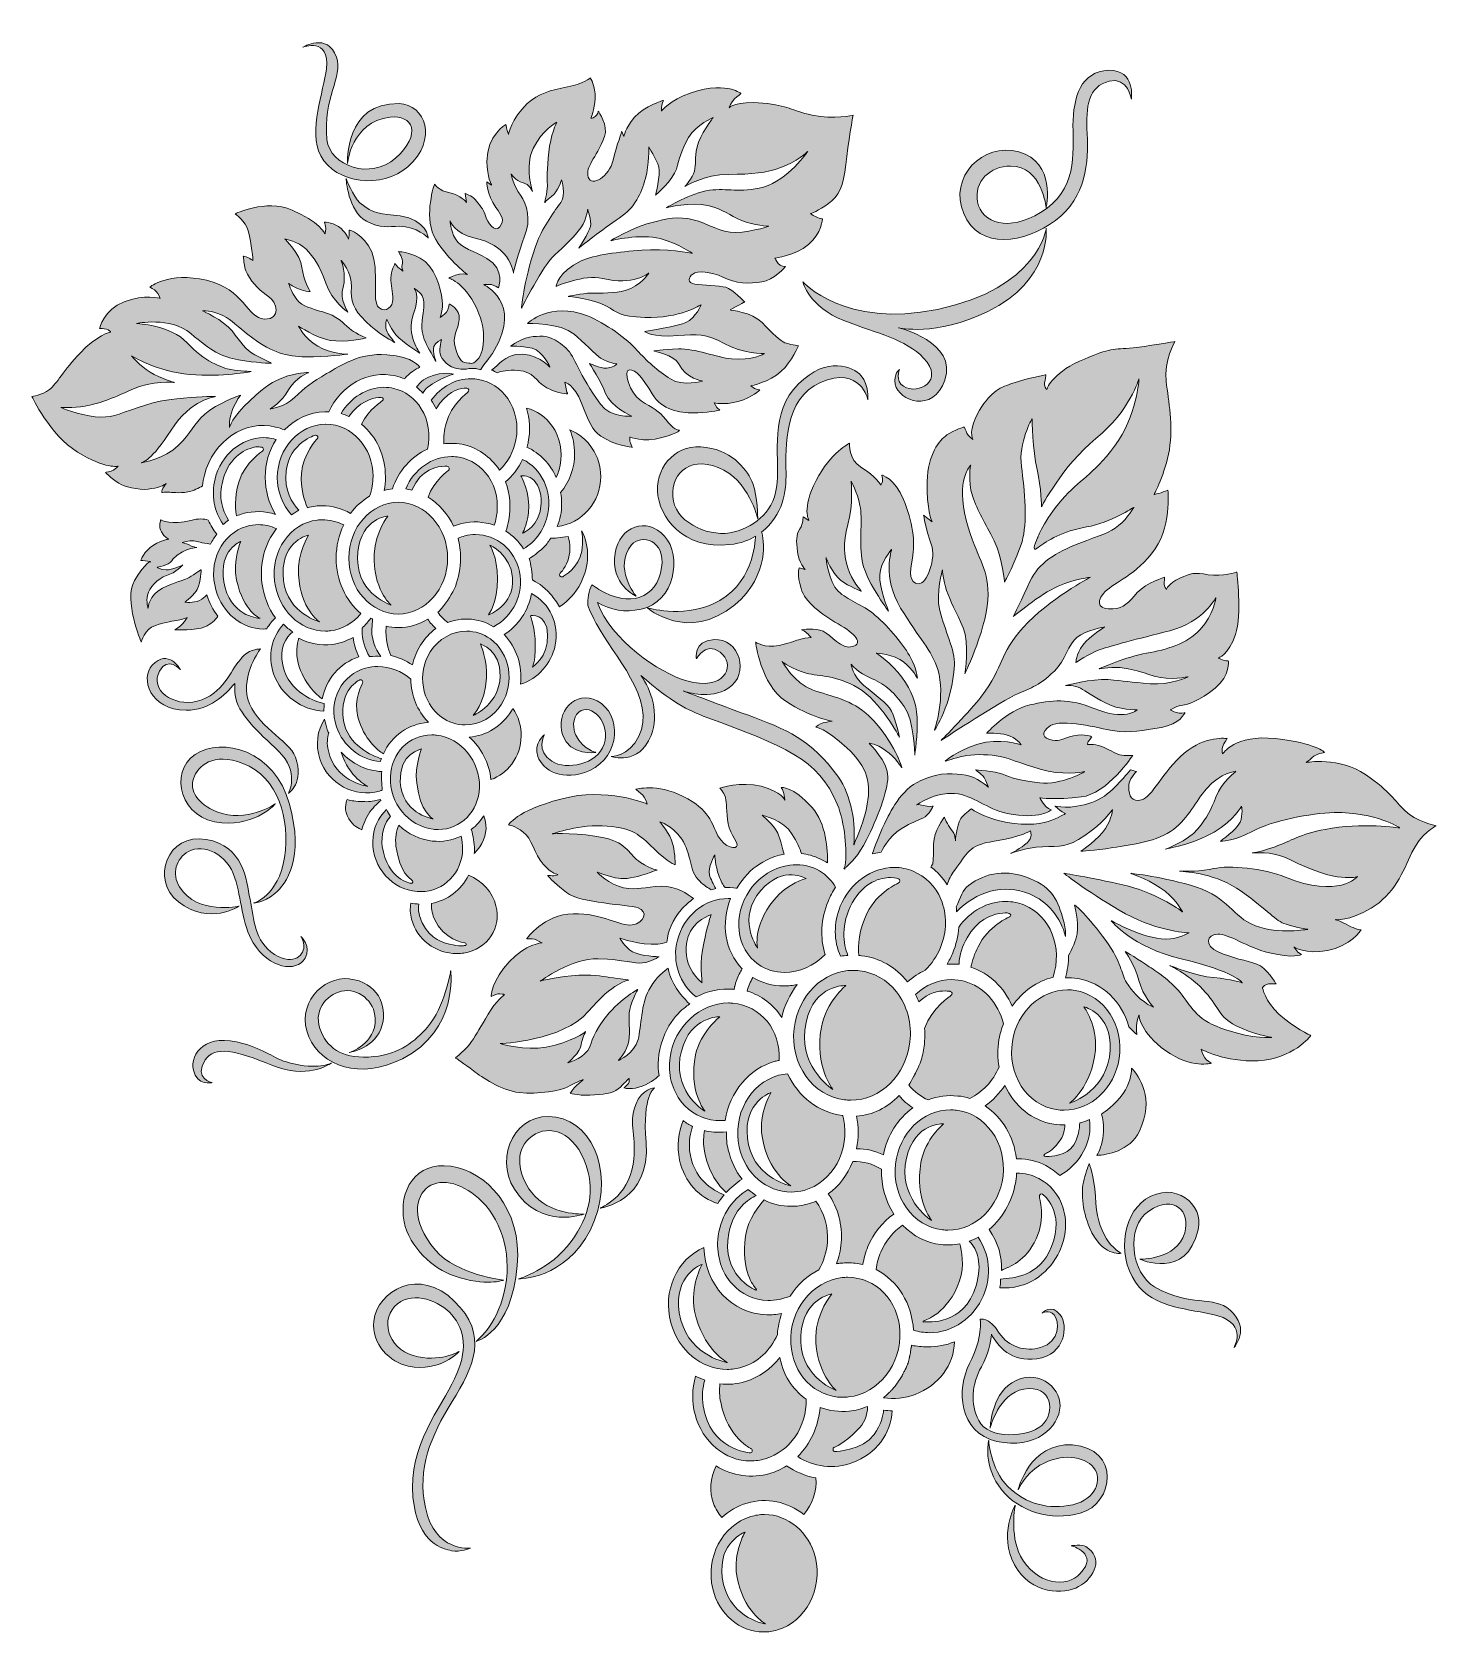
# Model space of a CAD drawing. Header units: inches. Extents: x 1.98 to 8.61, y 0.28 to 7.82.
import ezdxf

# ---------------------------------------------------------------- set-up
doc = ezdxf.new("R2010")
doc.units = ezdxf.units.IN
doc.header["$MEASUREMENT"] = 0
doc.layers.add('Layer 1', color=7, linetype='Continuous')

msp = doc.modelspace()

# ---------------------------------------------------------------- hatches: boundary and pattern name
at = {"layer": 'Layer 1', "true_color": 0xaf95c5}
h = msp.add_hatch(color=253, dxfattribs=at)
h.dxf.hatch_style = 2
edge = h.paths.add_edge_path()
edge.add_spline(control_points=[(5.4396, 0.8312), (5.4178, 0.8312), (5.3959, 0.8279), (5.3746, 0.8215), (5.2409, 0.7814), (5.1605, 0.6286), (5.1955, 0.4808), (5.2238, 0.3608), (5.3223, 0.2771), (5.435, 0.2771), (5.435, 0.2771), (5.435, 0.2771), (5.435, 0.2771), (5.4571, 0.2771), (5.4792, 0.2803), (5.5007, 0.2868), (5.6344, 0.3269), (5.7148, 0.4798), (5.6799, 0.6275), (5.6502, 0.7474), (5.5514, 0.8312), (5.4396, 0.8312)], knot_values=[0, 0, 0, 0, 1, 1, 1, 2, 2, 2, 3, 3, 3, 4, 4, 4, 5, 5, 5, 6, 6, 6, 7, 7, 7, 7], degree=3, periodic=1)
edge = h.paths.add_edge_path()
edge.add_spline(control_points=[(5.2407, 0.5338), (5.2199, 0.7034), (5.3478, 0.7479), (5.3478, 0.7479), (5.3478, 0.7479), (5.2908, 0.6506), (5.3088, 0.5421), (5.338, 0.3739), (5.4451, 0.3155), (5.4451, 0.3155), (5.4312, 0.3155), (5.263, 0.353), (5.2407, 0.5338)], knot_values=[0, 0, 0, 0, 1, 1, 1, 2, 2, 2, 3, 3, 3, 4, 4, 4, 4], degree=3, periodic=1)
edge = h.paths.add_edge_path()
edge.add_spline(control_points=[(5.2115, 1.06), (5.1825, 1.0022), (5.1779, 0.9382), (5.1992, 0.8825), (5.2082, 0.859), (5.2211, 0.8376), (5.2387, 0.8173), (5.2722, 0.8484), (5.3131, 0.8715), (5.3576, 0.8847), (5.449, 0.9125), (5.5493, 0.892), (5.625, 0.8307), (5.6676, 0.8806), (5.6881, 0.9427), (5.682, 1.0035), (5.6315, 1.0135), (5.5851, 1.0328), (5.5439, 1.0609), (5.5179, 1.0443), (5.4914, 1.0321), (5.4649, 1.0245), (5.381, 0.9996), (5.2886, 1.0127), (5.2115, 1.06)], knot_values=[0, 0, 0, 0, 1, 1, 1, 2, 2, 2, 3, 3, 3, 4, 4, 4, 5, 5, 5, 6, 6, 6, 7, 7, 7, 8, 8, 8, 8], degree=3, periodic=1)
edge = h.paths.add_edge_path()
edge.add_spline(control_points=[(6.2559, 6.5152), (6.7342, 6.6153), (6.7689, 6.8975), (6.7689, 6.8975), (6.7689, 6.8975), (6.7939, 6.65), (6.4936, 6.5054), (6.2448, 6.3845), (6.0724, 6.4289), (6.0724, 6.4289), (6.0724, 6.4289), (6.3518, 6.3608), (6.2907, 6.1815), (6.2364, 6.023), (6.0724, 6.0828), (6.0571, 6.162), (6.0473, 6.2121), (6.0765, 6.2315), (6.0765, 6.2315), (6.0765, 6.2315), (6.0543, 6.1773), (6.096, 6.1523), (6.1669, 6.1092), (6.292, 6.1801), (6.1905, 6.2857), (6.1043, 6.3747), (5.9778, 6.3997), (5.8138, 6.4623), (5.6497, 6.5262), (5.6205, 6.6458), (5.6205, 6.6458), (5.6205, 6.6458), (5.8165, 6.4234), (6.2559, 6.5152)], knot_values=[0, 0, 0, 0, 1, 1, 1, 2, 2, 2, 3, 3, 3, 4, 4, 4, 5, 5, 5, 6, 6, 6, 7, 7, 7, 8, 8, 8, 9, 9, 9, 10, 10, 10, 11, 11, 11, 11], degree=3, periodic=1)
edge = h.paths.add_edge_path()
edge.add_spline(control_points=[(6.3796, 6.967), (6.3073, 7.1408), (6.4686, 7.3035), (6.6396, 7.2576), (6.8176, 7.2103), (6.7689, 6.9948), (6.7689, 6.9948), (6.7689, 6.9948), (6.7495, 7.1909), (6.6007, 7.1909), (6.5048, 7.1909), (6.4269, 7.1186), (6.445, 7.0226), (6.4658, 6.9198), (6.5923, 6.8808), (6.7425, 6.9726), (6.9177, 7.0782), (6.8954, 7.2492), (6.8954, 7.3827), (6.8954, 7.5162), (6.933, 7.6385), (7.0637, 7.6427), (7.193, 7.6455), (7.1707, 7.5064), (7.1707, 7.5064), (7.1707, 7.5064), (7.1554, 7.6135), (7.0664, 7.5912), (6.9677, 7.5662), (6.9552, 7.4772), (6.9622, 7.3438), (6.9691, 7.2103), (6.9594, 7.0463), (6.8134, 6.935), (6.6674, 6.8252), (6.4533, 6.7932), (6.3796, 6.967)], knot_values=[0, 0, 0, 0, 1, 1, 1, 2, 2, 2, 3, 3, 3, 4, 4, 4, 5, 5, 5, 6, 6, 6, 7, 7, 7, 8, 8, 8, 9, 9, 9, 10, 10, 10, 11, 11, 11, 12, 12, 12, 12], degree=3, periodic=1)
edge = h.paths.add_edge_path()
edge.add_spline(control_points=[(4.3706, 4.406), (4.3483, 4.47), (4.4012, 4.5089), (4.4012, 4.5089), (4.4012, 4.5089), (4.3595, 4.4311), (4.4359, 4.3838), (4.5055, 4.3407), (4.6501, 4.3671), (4.6834, 4.4644), (4.7168, 4.5618), (4.6222, 4.6633), (4.5638, 4.616), (4.5305, 4.5896), (4.536, 4.5326), (4.5499, 4.5062), (4.5847, 4.438), (4.6445, 4.4255), (4.6445, 4.4255), (4.6445, 4.4255), (4.5221, 4.4061), (4.4874, 4.5089), (4.4512, 4.6146), (4.5486, 4.7231), (4.65, 4.6688), (4.7682, 4.6063), (4.7613, 4.4074), (4.6153, 4.3407), (4.4888, 4.2837), (4.3928, 4.3421), (4.3706, 4.406)], knot_values=[0, 0, 0, 0, 1, 1, 1, 2, 2, 2, 3, 3, 3, 4, 4, 4, 5, 5, 5, 6, 6, 6, 7, 7, 7, 8, 8, 8, 9, 9, 9, 10, 10, 10, 10], degree=3, periodic=1)
edge = h.paths.add_edge_path()
edge.add_spline(control_points=[(2.4992, 4.9455), (2.4992, 4.9455), (2.4144, 5.1443), (2.4672, 5.2361), (2.5215, 5.3278), (2.5437, 5.325), (2.5437, 5.325), (2.5437, 5.325), (2.5437, 5.325), (2.5284, 5.3278), (2.5131, 5.3306), (2.4965, 5.3306), (2.4965, 5.3306), (2.4965, 5.3306), (2.5117, 5.3751), (2.5562, 5.4029), (2.6007, 5.4307), (2.6285, 5.4307), (2.6285, 5.4307), (2.6285, 5.4307), (2.6091, 5.4404), (2.5938, 5.4654), (2.5785, 5.4905), (2.591, 5.5224), (2.591, 5.5224), (2.591, 5.5224), (2.6452, 5.4946), (2.7328, 5.5197), (2.769, 5.5294), (2.7954, 5.528), (2.8148, 5.5211), (2.826, 5.4974), (2.8385, 5.4752), (2.8552, 5.4543), (2.8441, 5.4404), (2.8343, 5.4251), (2.826, 5.4084), (2.7787, 5.414), (2.769, 5.4196), (2.7467, 5.4237), (2.7231, 5.4265), (2.6925, 5.4154), (2.6925, 5.4154), (2.6925, 5.4154), (2.7078, 5.4126), (2.7245, 5.4043), (2.7398, 5.3959), (2.7606, 5.3918), (2.7606, 5.3918), (2.7606, 5.3918), (2.73, 5.3904), (2.7036, 5.3765), (2.6772, 5.3626), (2.6577, 5.35), (2.6425, 5.3292), (2.6272, 5.3083), (2.5743, 5.2986), (2.5743, 5.2986), (2.5743, 5.2986), (2.5882, 5.2875), (2.6161, 5.2861), (2.6439, 5.2847), (2.6953, 5.3097), (2.6953, 5.3097), (2.6953, 5.3097), (2.6619, 5.2736), (2.6188, 5.2597), (2.5757, 5.2458), (2.5354, 5.2013), (2.5285, 5.1679), (2.5215, 5.1346), (2.5312, 5.1067), (2.5312, 5.1067), (2.5312, 5.1067), (2.534, 5.1679), (2.5994, 5.1999), (2.6647, 5.2319), (2.6953, 5.2361), (2.7162, 5.2458), (2.737, 5.2555), (2.7815, 5.2875), (2.7815, 5.2875), (2.7815, 5.2875), (2.7815, 5.2347), (2.7634, 5.1943), (2.7551, 5.1735), (2.705, 5.1346), (2.705, 5.1346), (2.705, 5.1346), (2.744, 5.1276), (2.7746, 5.1429), (2.7885, 5.1498), (2.7982, 5.1582), (2.8079, 5.1693), (2.8204, 5.1318), (2.8371, 5.097), (2.8607, 5.0678), (2.8468, 5.0484), (2.8274, 5.0303), (2.7996, 5.0178), (2.7592, 4.9997), (2.6578, 5.0039), (2.6578, 5.0039), (2.6578, 5.0039), (2.6842, 5.0205), (2.6939, 5.0317), (2.7064, 5.0456), (2.7162, 5.0622), (2.7162, 5.0622), (2.7162, 5.0622), (2.6953, 5.0525), (2.6731, 5.0497), (2.6508, 5.047), (2.6161, 5.04), (2.566, 5.0247), (2.5131, 5.0081), (2.4992, 4.9455), (2.4992, 4.9455)], knot_values=[0, 0, 0, 0, 1, 1, 1, 2, 2, 2, 3, 3, 3, 4, 4, 4, 5, 5, 5, 6, 6, 6, 7, 7, 7, 8, 8, 8, 9, 9, 9, 10, 10, 10, 11, 11, 11, 12, 12, 12, 13, 13, 13, 14, 14, 14, 15, 15, 15, 16, 16, 16, 17, 17, 17, 18, 18, 18, 19, 19, 19, 20, 20, 20, 21, 21, 21, 22, 22, 22, 23, 23, 23, 24, 24, 24, 25, 25, 25, 26, 26, 26, 27, 27, 27, 28, 28, 28, 29, 29, 29, 30, 30, 30, 31, 31, 31, 32, 32, 32, 33, 33, 33, 34, 34, 34, 35, 35, 35, 36, 36, 36, 37, 37, 37, 38, 38, 38, 39, 39, 39, 39], degree=3, periodic=1)
edge = h.paths.add_edge_path()
edge.add_spline(control_points=[(4.319, 5.865), (4.38, 5.8373), (4.429, 5.7862), (4.4567, 5.7219), (4.4657, 5.7413), (4.4721, 5.7609), (4.4757, 5.7802), (4.4884, 5.8447), (4.4752, 5.9115), (4.4394, 5.9635), (4.4094, 6.0072), (4.3662, 6.0375), (4.3166, 6.0499), (4.3324, 5.9986), (4.3354, 5.9446), (4.3253, 5.889), (4.3237, 5.8827), (4.3223, 5.8775), (4.3209, 5.8722), (4.3203, 5.8698), (4.3196, 5.8674), (4.319, 5.865)], knot_values=[0, 0, 0, 0, 1, 1, 1, 2, 2, 2, 3, 3, 3, 4, 4, 4, 5, 5, 5, 6, 6, 6, 7, 7, 7, 7], degree=3, periodic=1)
edge = h.paths.add_edge_path()
edge.add_spline(control_points=[(3.962, 5.8833), (3.978, 5.8833), (3.9944, 5.8818), (4.0109, 5.8789), (4.0826, 5.8659), (4.147, 5.8216), (4.1894, 5.7568), (4.2288, 5.7936), (4.2563, 5.8439), (4.2672, 5.8999), (4.2802, 5.9687), (4.266, 6.0396), (4.2284, 6.0943), (4.1951, 6.1427), (4.1462, 6.175), (4.0907, 6.1851), (4.0787, 6.1873), (4.0664, 6.1884), (4.0543, 6.1884), (3.9828, 6.1884), (3.9135, 6.1505), (3.8674, 6.0867), (3.8737, 6.0769), (3.8868, 6.0548), (3.8912, 6.0462), (3.9354, 6.1219), (3.9949, 6.1438), (4.0233, 6.1438), (4.031, 6.1438), (4.0356, 6.1431), (4.0356, 6.1431), (4.0398, 6.1425), (4.0433, 6.1394), (4.0443, 6.1352), (4.0452, 6.1311), (4.0436, 6.1267), (4.0401, 6.1242), (4.0393, 6.1237), (3.9609, 6.0681), (3.9372, 5.9772), (3.929, 5.9465), (3.9254, 5.9156), (3.926, 5.8808), (3.938, 5.8824), (3.9501, 5.8833), (3.962, 5.8833)], knot_values=[0, 0, 0, 0, 1, 1, 1, 2, 2, 2, 3, 3, 3, 4, 4, 4, 5, 5, 5, 6, 6, 6, 7, 7, 7, 8, 8, 8, 9, 9, 9, 10, 10, 10, 11, 11, 11, 12, 12, 12, 13, 13, 13, 14, 14, 14, 15, 15, 15, 15], degree=3, periodic=1)
edge = h.paths.add_edge_path()
edge.add_spline(control_points=[(3.8696, 4.5082), (3.7622, 4.5082), (3.6784, 4.4229), (3.6748, 4.3098), (3.6694, 4.1871), (3.7601, 4.0765), (3.8768, 4.0633), (3.8845, 4.0624), (3.8922, 4.0619), (3.8998, 4.0619), (4.0072, 4.0619), (4.0909, 4.1473), (4.0946, 4.2604), (4.0986, 4.3831), (4.008, 4.4936), (3.8925, 4.5069), (3.8849, 4.5078), (3.8772, 4.5082), (3.8696, 4.5082)], knot_values=[0, 0, 0, 0, 1, 1, 1, 2, 2, 2, 3, 3, 3, 4, 4, 4, 5, 5, 5, 6, 6, 6, 6], degree=3, periodic=1)
edge = h.paths.add_edge_path()
edge.add_spline(control_points=[(3.7213, 4.2851), (3.713, 4.4213), (3.8217, 4.4424), (3.8217, 4.4424), (3.8217, 4.4424), (3.789, 4.3685), (3.7987, 4.2809), (3.814, 4.1447), (3.8757, 4.1116), (3.8757, 4.1116), (3.8631, 4.1158), (3.7297, 4.1405), (3.7213, 4.2851)], knot_values=[0, 0, 0, 0, 1, 1, 1, 2, 2, 2, 3, 3, 3, 4, 4, 4, 4], degree=3, periodic=1)
edge = h.paths.add_edge_path()
edge.add_spline(control_points=[(3.7711, 3.7139), (3.7666, 3.6887), (3.7677, 3.6634), (3.7745, 3.6385), (3.798, 3.5447), (3.8879, 3.4767), (3.9883, 3.4767), (3.9994, 3.4767), (4.0105, 3.4775), (4.0214, 3.4793), (4.0761, 3.4884), (4.1219, 3.5172), (4.1502, 3.5604), (4.1772, 3.6016), (4.1852, 3.6516), (4.1728, 3.7014), (4.1568, 3.7664), (4.1089, 3.82), (4.0436, 3.8465), (4.0087, 3.7767), (3.9444, 3.7277), (3.8687, 3.7131), (3.8676, 3.6949), (3.8694, 3.6699), (3.8811, 3.6427), (3.9267, 3.5371), (4.0243, 3.5281), (4.0252, 3.528), (4.0308, 3.5276), (4.0321, 3.5258), (4.0319, 3.5202), (4.0316, 3.5146), (4.03, 3.5152), (4.0244, 3.5152), (4.0235, 3.5152), (4.0217, 3.5142), (4.0192, 3.5139), (4.0117, 3.5131), (3.9858, 3.5141), (3.9703, 3.5173), (3.9259, 3.5262), (3.8622, 3.5425), (3.8251, 3.6213), (3.8115, 3.6501), (3.8026, 3.6824), (3.8094, 3.7102), (3.8093, 3.7102), (3.8092, 3.7102), (3.8091, 3.7102), (3.7995, 3.7112), (3.7806, 3.7123), (3.7711, 3.7139)], knot_values=[0, 0, 0, 0, 1, 1, 1, 2, 2, 2, 3, 3, 3, 4, 4, 4, 5, 5, 5, 6, 6, 6, 7, 7, 7, 8, 8, 8, 9, 9, 9, 10, 10, 10, 11, 11, 11, 12, 12, 12, 13, 13, 13, 14, 14, 14, 15, 15, 15, 16, 16, 16, 17, 17, 17, 17], degree=3, periodic=1)
edge = h.paths.add_edge_path()
edge.add_spline(control_points=[(3.6558, 4.156), (3.6153, 4.1181), (3.5925, 4.0651), (3.5913, 4.0054), (3.59, 3.8823), (3.6841, 3.7766), (3.8012, 3.7699), (3.8069, 3.7695), (3.8124, 3.7693), (3.8178, 3.7693), (3.9273, 3.7693), (4.0141, 3.8579), (4.0154, 3.971), (4.0154, 3.9905), (4.0129, 4.0106), (4.008, 4.0306), (3.967, 4.0103), (3.9204, 4.0025), (3.8717, 4.0077), (3.814, 4.0142), (3.7584, 4.0404), (3.7137, 4.0821), (3.7036, 4.0568), (3.6953, 4.0222), (3.701, 3.9835), (3.7183, 3.8547), (3.7725, 3.8263), (3.7733, 3.8257), (3.7776, 3.823), (3.7817, 3.8183), (3.7798, 3.8137), (3.7778, 3.809), (3.7772, 3.8069), (3.7723, 3.8079), (3.7707, 3.8083), (3.6597, 3.8245), (3.6361, 3.9825), (3.6292, 4.029), (3.6449, 4.1003), (3.6758, 4.1234), (3.6684, 4.1337), (3.6619, 4.1448), (3.6558, 4.156)], knot_values=[0, 0, 0, 0, 1, 1, 1, 2, 2, 2, 3, 3, 3, 4, 4, 4, 5, 5, 5, 6, 6, 6, 7, 7, 7, 8, 8, 8, 9, 9, 9, 10, 10, 10, 11, 11, 11, 12, 12, 12, 13, 13, 13, 14, 14, 14, 14], degree=3, periodic=1)
edge = h.paths.add_edge_path()
edge.add_spline(control_points=[(4.0462, 4.4975), (4.1036, 4.4481), (4.141, 4.3759), (4.1491, 4.2976), (4.1881, 4.3112), (4.2216, 4.3362), (4.2468, 4.3705), (4.3049, 4.4483), (4.3066, 4.556), (4.2527, 4.6327), (4.2507, 4.6289), (4.2484, 4.6252), (4.2458, 4.6213), (4.2004, 4.5489), (4.1268, 4.5036), (4.0462, 4.4975)], knot_values=[0, 0, 0, 0, 1, 1, 1, 2, 2, 2, 3, 3, 3, 4, 4, 4, 5, 5, 5, 5], degree=3, periodic=1)
edge = h.paths.add_edge_path()
edge.add_spline(control_points=[(3.6158, 4.8307), (3.596, 4.8307), (3.5763, 4.8281), (3.5573, 4.8228), (3.5029, 4.8074), (3.4585, 4.7715), (3.4323, 4.7219), (3.4043, 4.669), (3.3998, 4.6068), (3.4198, 4.547), (3.4518, 4.455), (3.5345, 4.3896), (3.6273, 4.3822), (3.6288, 4.3871), (3.6305, 4.392), (3.6323, 4.3969), (3.5925, 4.4064), (3.4709, 4.4608), (3.4536, 4.5764), (3.4314, 4.7245), (3.5292, 4.7673), (3.5304, 4.7677), (3.5345, 4.769), (3.539, 4.7677), (3.5417, 4.7644), (3.5444, 4.7611), (3.5448, 4.7564), (3.5427, 4.7526), (3.5423, 4.7519), (3.4993, 4.6745), (3.5215, 4.5923), (3.5492, 4.4862), (3.6162, 4.4353), (3.6413, 4.4195), (3.6806, 4.505), (3.7615, 4.5614), (3.8521, 4.5663), (3.8521, 4.5663), (3.8521, 4.5663), (3.8521, 4.5664), (3.8522, 4.5677), (3.8524, 4.5689), (3.8525, 4.5701), (3.8015, 4.6217), (3.7719, 4.6944), (3.7707, 4.7712), (3.7268, 4.8096), (3.672, 4.8307), (3.6158, 4.8307)], knot_values=[0, 0, 0, 0, 1, 1, 1, 2, 2, 2, 3, 3, 3, 4, 4, 4, 5, 5, 5, 6, 6, 6, 7, 7, 7, 8, 8, 8, 9, 9, 9, 10, 10, 10, 11, 11, 11, 12, 12, 12, 13, 13, 13, 14, 14, 14, 15, 15, 15, 16, 16, 16, 16], degree=3, periodic=1)
edge = h.paths.add_edge_path()
edge.add_spline(control_points=[(3.9716, 6.2093), (3.9716, 6.2093), (3.9118, 6.194), (3.8506, 6.1481), (3.8409, 6.1412), (3.8339, 6.13), (3.8284, 6.1203), (3.8186, 6.13), (3.8089, 6.1398), (3.7978, 6.1495), (3.8075, 6.1592), (3.8173, 6.1787), (3.8548, 6.1954), (3.9285, 6.226), (3.9716, 6.2093), (3.9716, 6.2093)], knot_values=[0, 0, 0, 0, 1, 1, 1, 2, 2, 2, 3, 3, 3, 4, 4, 4, 5, 5, 5, 5], degree=3, periodic=1)
edge = h.paths.add_edge_path()
edge.add_spline(control_points=[(2.4047, 5.6893), (2.3741, 5.7032), (2.3296, 5.7463), (2.3296, 5.7463), (2.3296, 5.7463), (2.3574, 5.7505), (2.3685, 5.7574), (2.3797, 5.7644), (2.3894, 5.7755), (2.3894, 5.7755), (2.3894, 5.7755), (2.3324, 5.7602), (2.1989, 5.8422), (2.0655, 5.9243), (1.9834, 6.1036), (1.9834, 6.1036), (1.9834, 6.1036), (2.0307, 6.1106), (2.0654, 6.137), (2.1002, 6.1634), (2.1336, 6.2287), (2.21, 6.3094), (2.2865, 6.39), (2.3546, 6.4095), (2.3546, 6.4095), (2.3546, 6.4095), (2.3477, 6.4178), (2.3352, 6.422), (2.3227, 6.4262), (2.3018, 6.4248), (2.3018, 6.4248), (2.3018, 6.4248), (2.3227, 6.5152), (2.4186, 6.5513), (2.5145, 6.5875), (2.5882, 6.5666), (2.5882, 6.5666), (2.5882, 6.5666), (2.5799, 6.5902), (2.5701, 6.6), (2.5604, 6.6097), (2.5395, 6.6208), (2.5395, 6.6208), (2.5395, 6.6208), (2.6271, 6.6931), (2.8065, 6.6528), (2.9872, 6.6111), (2.997, 6.4734), (3.0804, 6.4693), (3.1638, 6.4651), (3.136, 6.5527), (3.1012, 6.5749), (3.0665, 6.5972), (3.0234, 6.6361), (2.9997, 6.682), (2.9789, 6.7237), (2.9844, 6.7585), (2.9803, 6.7654), (2.9858, 6.764), (3.0011, 6.7612), (3.0053, 6.7585), (3.0123, 6.7557), (3.0262, 6.746), (3.0262, 6.746), (3.0262, 6.746), (3.0192, 6.828), (3.0053, 6.8808), (2.9914, 6.9337), (2.9414, 6.9656), (2.9414, 6.9656), (2.9414, 6.9656), (3.0832, 7.0365), (3.2111, 6.9837), (3.3376, 6.9295), (3.3668, 6.8711), (3.3668, 6.8711), (3.3668, 6.8711), (3.371, 6.8961), (3.3682, 6.9058), (3.3654, 6.9156), (3.364, 6.9267), (3.364, 6.9267), (3.364, 6.9267), (3.4113, 6.9239), (3.4419, 6.8961), (3.4725, 6.8697), (3.4766, 6.846), (3.4766, 6.846), (3.4766, 6.846), (3.4808, 6.8655), (3.4808, 6.8711), (3.4808, 6.878), (3.4808, 6.8891), (3.4808, 6.8891), (3.4808, 6.8891), (3.5503, 6.8711), (3.5865, 6.7863), (3.6226, 6.7014), (3.5851, 6.5527), (3.6198, 6.5235), (3.6546, 6.4957), (3.6866, 6.5304), (3.6866, 6.5624), (3.6866, 6.5958), (3.6768, 6.6319), (3.6768, 6.6639), (3.6768, 6.6959), (3.6963, 6.732), (3.6963, 6.732), (3.6963, 6.732), (3.7102, 6.7139), (3.7158, 6.7098), (3.7199, 6.7056), (3.7338, 6.6959), (3.7338, 6.6959), (3.7338, 6.6959), (3.7255, 6.7112), (3.731, 6.7334), (3.7352, 6.7557), (3.713, 6.7876), (3.713, 6.7876), (3.713, 6.7876), (3.8075, 6.7835), (3.859, 6.7195), (3.909, 6.6556), (3.9243, 6.5513), (3.9201, 6.5262), (3.9173, 6.5012), (3.909, 6.4776), (3.909, 6.4776), (3.909, 6.4776), (3.9298, 6.4901), (3.9396, 6.5026), (3.9493, 6.5151), (3.9521, 6.5402), (3.9521, 6.5402), (3.9521, 6.5402), (4.0049, 6.5193), (3.9994, 6.4679), (3.9952, 6.415), (3.9632, 6.3914), (3.9813, 6.3316), (4.0008, 6.2718), (4.0133, 6.2621), (4.0452, 6.2621), (4.0494, 6.2621), (4.0522, 6.2621), (4.055, 6.2607), (4.0605, 6.2607), (4.0647, 6.2621), (4.0675, 6.2635), (4.1162, 6.2885), (4.1314, 6.397), (4.0925, 6.4943), (4.0369, 6.6375), (3.9507, 6.6625), (3.9507, 6.6625), (3.9507, 6.6625), (3.9757, 6.6778), (4.0008, 6.682), (4.0258, 6.6847), (4.0383, 6.6792), (4.0383, 6.6792), (4.0383, 6.6792), (3.9271, 6.764), (3.8798, 6.8627), (3.8325, 6.9614), (3.8826, 7.106), (3.8826, 7.106), (3.8826, 7.106), (3.9048, 7.074), (3.9549, 7.0643), (4.0049, 7.0546), (4.0341, 7.0198), (4.0341, 7.0198), (4.0341, 7.0198), (4.0272, 7.0615), (4.0272, 7.0615), (4.0272, 7.0615), (4.0592, 7.0518), (4.0744, 7.0337), (4.0897, 7.0142), (4.1162, 6.9892), (4.1245, 6.9517), (4.1301, 6.9308), (4.169, 6.8724), (4.1912, 6.9044), (4.2135, 6.9364), (4.2024, 6.9531), (4.1718, 6.9962), (4.1273, 7.0601), (4.1301, 7.1171), (4.1301, 7.1171), (4.1301, 7.1171), (4.1523, 7.1018), (4.1523, 7.1018), (4.1523, 7.1018), (4.1301, 7.1394), (4.1301, 7.2131), (4.1301, 7.3368), (4.219, 7.3868), (4.219, 7.3868), (4.219, 7.3868), (4.226, 7.359), (4.2288, 7.3493), (4.2316, 7.3396), (4.2316, 7.3396), (4.2316, 7.3396), (4.2316, 7.3396), (4.2441, 7.4133), (4.3205, 7.4856), (4.3706, 7.5328), (4.4318, 7.5495), (4.511, 7.5648), (4.5903, 7.5801), (4.6181, 7.6065), (4.6181, 7.6065), (4.6181, 7.6065), (4.6431, 7.569), (4.6403, 7.512), (4.6375, 7.455), (4.6208, 7.4174), (4.6208, 7.4174), (4.6208, 7.4174), (4.6278, 7.4147), (4.6403, 7.4244), (4.6528, 7.4341), (4.6556, 7.4494), (4.6556, 7.4494), (4.6556, 7.4494), (4.7043, 7.3827), (4.6848, 7.3298), (4.6445, 7.2228), (4.5931, 7.1908), (4.6083, 7.1394), (4.6236, 7.0893), (4.7071, 7.1422), (4.7251, 7.2186), (4.7446, 7.2951), (4.7668, 7.3549), (4.7668, 7.3549), (4.7668, 7.3549), (4.7766, 7.3299), (4.7766, 7.3299), (4.7766, 7.3299), (4.7794, 7.3674), (4.8266, 7.4216), (4.8739, 7.4758), (4.9629, 7.5009), (4.9629, 7.5009), (4.9629, 7.5009), (4.9532, 7.4814), (4.9532, 7.4661), (4.9532, 7.4508), (4.9532, 7.4508), (4.9532, 7.4508), (4.9532, 7.4508), (4.9949, 7.5009), (5.0894, 7.5356), (5.1839, 7.5704), (5.2535, 7.5579), (5.2757, 7.5551), (5.298, 7.5523), (5.3299, 7.5328), (5.3299, 7.5328), (5.3299, 7.5328), (5.3146, 7.5231), (5.298, 7.5078), (5.2827, 7.4925), (5.2729, 7.4661), (5.2729, 7.4661), (5.2729, 7.4661), (5.3049, 7.5008), (5.4314, 7.4883), (5.5579, 7.4758), (5.5607, 7.4536), (5.665, 7.4313), (5.7693, 7.4091), (5.8582, 7.4313), (5.8582, 7.4313), (5.8582, 7.4313), (5.8332, 7.2979), (5.8235, 7.1978), (5.8138, 7.0963), (5.7887, 7.049), (5.7415, 7.0142), (5.6942, 6.9795), (5.6567, 6.967), (5.6567, 6.967), (5.6914, 6.942), (5.7137, 6.942), (5.7137, 6.942), (5.7137, 6.942), (5.7109, 6.8752), (5.6469, 6.821), (5.583, 6.7668), (5.4884, 6.757), (5.4884, 6.757), (5.4884, 6.757), (5.4954, 6.7445), (5.5037, 6.732), (5.5134, 6.7195), (5.5385, 6.7167), (5.5385, 6.7167), (5.5385, 6.7167), (5.4842, 6.6528), (5.4272, 6.6444), (5.3702, 6.6347), (5.3007, 6.6375), (5.2437, 6.6667), (5.1867, 6.6945), (5.1228, 6.6986), (5.1019, 6.682), (5.0797, 6.6667), (5.0741, 6.6403), (5.1116, 6.6347), (5.1492, 6.6277), (5.2256, 6.6277), (5.2576, 6.6194), (5.2896, 6.6097), (5.3466, 6.5499), (5.3466, 6.5499), (5.3466, 6.5499), (5.3397, 6.5471), (5.3216, 6.5374), (5.3021, 6.5276), (5.2771, 6.5123), (5.2771, 6.5123), (5.2771, 6.5123), (5.3814, 6.5026), (5.4286, 6.4526), (5.4759, 6.4025), (5.5176, 6.3636), (5.5357, 6.358), (5.5551, 6.3511), (5.5996, 6.3427), (5.5996, 6.3427), (5.5996, 6.3427), (5.5718, 6.2732), (5.5176, 6.2218), (5.4634, 6.1717), (5.3758, 6.155), (5.3758, 6.155), (5.4008, 6.1328), (5.4175, 6.1356), (5.4175, 6.1356), (5.4175, 6.1356), (5.3855, 6.1008), (5.316, 6.0813), (5.2465, 6.0619), (5.202, 6.0744), (5.202, 6.0744), (5.202, 6.0744), (5.2145, 6.0521), (5.2145, 6.0521), (5.2145, 6.0521), (5.2298, 6.0396), (5.2298, 6.0396), (5.2298, 6.0396), (5.1631, 6.0271), (5.1033, 6.0271), (5.0435, 6.0271), (4.9545, 6.0396), (4.91, 6.1161), (4.8655, 6.1926), (4.8336, 6.2301), (4.803, 6.2301), (4.771, 6.2301), (4.803, 6.1189), (4.8572, 6.0841), (4.9114, 6.0494), (4.9434, 6.0369), (4.974, 5.9952), (5.0088, 5.9479), (5.0379, 5.9451), (5.0379, 5.9451), (5.0379, 5.9451), (5.0449, 5.9354), (4.9559, 5.9103), (4.8669, 5.8853), (4.8044, 5.9131), (4.8044, 5.9131), (4.8044, 5.9131), (4.803, 5.8978), (4.8044, 5.8923), (4.8058, 5.8853), (4.8155, 5.8645), (4.8155, 5.8645), (4.8155, 5.8645), (4.7293, 5.8742), (4.6681, 5.9173), (4.6264, 5.9451), (4.6111, 5.984), (4.5763, 6.073), (4.5416, 6.162), (4.4971, 6.1717), (4.4971, 6.1717), (4.4971, 6.1717), (4.504, 6.1495), (4.504, 6.1397), (4.504, 6.13), (4.511, 6.1175), (4.511, 6.1175), (4.511, 6.1175), (4.4693, 6.1147), (4.4123, 6.1453), (4.3553, 6.1773), (4.3553, 6.2218), (4.276, 6.2273), (4.2315, 6.2315), (4.1982, 6.2232), (4.1787, 6.2162), (4.1704, 6.2204), (4.162, 6.2259), (4.1523, 6.2287), (4.1871, 6.2565), (4.219, 6.2954), (4.2663, 6.3024), (4.3581, 6.3177), (4.4276, 6.2426), (4.4276, 6.2426), (4.4276, 6.2426), (4.3956, 6.3191), (4.3428, 6.3316), (4.2885, 6.3441), (4.2413, 6.3413), (4.2413, 6.3413), (4.2413, 6.3413), (4.3011, 6.3858), (4.3483, 6.3872), (4.39, 6.3886), (4.429, 6.3997), (4.504, 6.3316), (4.5485, 6.2899), (4.561, 6.212), (4.6653, 6.0688), (4.7154, 5.9993), (4.8141, 6.0118), (4.8141, 6.0118), (4.8141, 6.0118), (4.714, 6.0563), (4.6903, 6.1189), (4.6709, 6.1689), (4.6139, 6.2607), (4.6139, 6.2607), (4.6139, 6.2607), (4.6612, 6.2357), (4.6959, 6.2384), (4.7307, 6.2412), (4.7432, 6.2579), (4.7432, 6.2579), (4.7432, 6.2579), (4.7056, 6.2607), (4.6667, 6.2857), (4.6458, 6.2996), (4.5819, 6.365), (4.5416, 6.3983), (4.4776, 6.4526), (4.3219, 6.4484), (4.3219, 6.4484), (4.3219, 6.4484), (4.4262, 6.5541), (4.6041, 6.4845), (4.6889, 6.4512), (4.7946, 6.3733), (4.8377, 6.3233), (4.8822, 6.2732), (4.9364, 6.2246), (4.9962, 6.187), (5.056, 6.1495), (5.1478, 6.1773), (5.1478, 6.1773), (5.1478, 6.1773), (5.0713, 6.187), (5.0338, 6.2593), (5.0129, 6.2996), (4.917, 6.3191), (4.917, 6.3191), (4.917, 6.3191), (4.9545, 6.326), (5.0338, 6.3288), (5.113, 6.3316), (5.2145, 6.2885), (5.284, 6.2815), (5.3786, 6.2718), (5.4397, 6.3066), (5.4397, 6.3066), (5.4397, 6.3066), (5.3355, 6.3066), (5.2493, 6.3538), (5.1644, 6.4011), (5.12, 6.3983), (5.031, 6.3914), (4.9072, 6.3817), (4.8753, 6.4108), (4.8753, 6.4108), (4.8753, 6.4108), (5.0421, 6.4387), (5.0685, 6.4526), (5.1186, 6.4776), (5.1408, 6.5374), (5.1408, 6.5374), (5.1408, 6.5374), (5.0421, 6.4706), (4.8753, 6.4776), (4.7487, 6.4818), (4.7515, 6.4998), (4.6917, 6.5318), (4.632, 6.5638), (4.5138, 6.5763), (4.5138, 6.5763), (4.5138, 6.5763), (4.5777, 6.5916), (4.6208, 6.5916), (4.6639, 6.5916), (4.7376, 6.5916), (4.7821, 6.6041), (4.8586, 6.6264), (4.8933, 6.6861), (4.8933, 6.6861), (4.8933, 6.6861), (4.821, 6.6263), (4.6751, 6.6611), (4.5889, 6.682), (4.4568, 6.6236), (4.4568, 6.6236), (4.4568, 6.6236), (4.4637, 6.6917), (4.575, 6.7445), (4.6348, 6.7723), (4.7543, 6.7862), (4.8614, 6.7946), (4.9684, 6.8043), (5.0991, 6.7793), (5.0991, 6.7793), (5.0991, 6.7793), (5.0393, 6.8238), (4.9476, 6.8488), (4.8558, 6.8738), (4.714, 6.8391), (4.714, 6.8391), (4.714, 6.8391), (4.8155, 6.8988), (4.885, 6.9183), (4.9545, 6.9378), (5.0088, 6.9531), (5.0783, 6.9433), (5.1478, 6.9336), (5.2076, 6.8891), (5.2771, 6.8794), (5.3466, 6.8697), (5.4606, 6.9072), (5.4606, 6.9072), (5.4606, 6.9072), (5.3911, 6.91), (5.3313, 6.935), (5.2715, 6.96), (5.2521, 6.9851), (5.1728, 7.0045), (5.0936, 7.024), (4.9768, 6.9948), (4.9768, 6.9948), (4.9768, 6.9948), (5.0936, 7.0643), (5.1798, 7.0768), (5.2646, 7.0893), (5.3216, 7.0615), (5.4356, 7.0921), (5.5496, 7.1241), (5.6441, 7.2603), (5.6441, 7.2603), (5.6441, 7.2603), (5.5899, 7.2103), (5.5176, 7.1839), (5.4453, 7.1588), (5.3841, 7.1519), (5.2702, 7.1519), (5.1561, 7.1519), (5.0644, 7.0949), (5.0644, 7.0949), (5.0644, 7.0949), (5.0992, 7.1324), (5.1089, 7.1672), (5.1186, 7.202), (5.1089, 7.2242), (5.1214, 7.2812), (5.1339, 7.3382), (5.1978, 7.4202), (5.1978, 7.4202), (5.1978, 7.4202), (5.1186, 7.3883), (5.0811, 7.3257), (5.0435, 7.2617), (5.0394, 7.227), (5.0241, 7.1769), (5.0088, 7.1269), (4.9254, 7.0532), (4.9254, 7.0532), (4.9254, 7.0532), (4.9504, 7.1477), (4.9407, 7.1867), (4.9309, 7.2256), (4.8934, 7.2812), (4.8934, 7.2812), (4.8934, 7.2812), (4.8962, 7.202), (4.8781, 7.1324), (4.8586, 7.0629), (4.8308, 6.9962), (4.7544, 6.9461), (4.6779, 6.8961), (4.5639, 6.8043), (4.5639, 6.8043), (4.5639, 6.8043), (4.6111, 6.8766), (4.6181, 6.9058), (4.625, 6.935), (4.6056, 6.9878), (4.6056, 6.9878), (4.6056, 6.9878), (4.5986, 6.9239), (4.5611, 6.8836), (4.5236, 6.8419), (4.4999, 6.8168), (4.4499, 6.7723), (4.3957, 6.7237), (4.2928, 6.5207), (4.2928, 6.5207), (4.2928, 6.5207), (4.3078, 6.6764), (4.369, 6.8377), (4.3927, 6.9017), (4.4527, 6.9851), (4.4791, 7.0198), (4.5041, 7.0546), (4.4819, 7.1269), (4.4819, 7.1269), (4.4819, 7.1269), (4.4666, 7.0699), (4.4346, 7.0476), (4.4096, 7.0296), (4.404, 7.0198), (4.4026, 7.017), (4.404, 7.0268), (4.4179, 7.0866), (4.4151, 7.1046), (4.4123, 7.1241), (4.4151, 7.1769), (4.4221, 7.2562), (4.429, 7.3354), (4.4596, 7.398), (4.4596, 7.398), (4.4596, 7.398), (4.3901, 7.3604), (4.3484, 7.2742), (4.3067, 7.1894), (4.3456, 7.0713), (4.3456, 7.0713), (4.3456, 7.0713), (4.3303, 7.106), (4.2983, 7.113), (4.2663, 7.1199), (4.2441, 7.1547), (4.2441, 7.1547), (4.2441, 7.1547), (4.2566, 7.0949), (4.2886, 7.0532), (4.3206, 7.0115), (4.3387, 6.9364), (4.3081, 6.8599), (4.2761, 6.7807), (4.2552, 6.6866), (4.2552, 6.6866), (4.2552, 6.6866), (4.2455, 6.7431), (4.2094, 6.7793), (4.1913, 6.7974), (4.1551, 6.8349), (4.0675, 6.853), (3.9786, 6.8724), (3.9563, 6.9322), (3.9563, 6.9322), (3.9563, 6.9322), (3.9563, 6.8905), (3.9813, 6.8474), (4.0064, 6.8029), (4.0731, 6.7904), (4.1301, 6.7557), (4.2191, 6.7014), (4.1843, 6.6166), (4.1843, 6.6166), (4.1843, 6.6166), (4.1649, 6.6292), (4.1524, 6.6319), (4.1398, 6.6347), (4.1148, 6.6319), (4.1148, 6.6319), (4.1148, 6.6319), (4.2983, 6.5485), (4.1649, 6.3205), (4.1426, 6.283), (4.1134, 6.2538), (4.1009, 6.2315), (4.0981, 6.2315), (4.0815, 6.2357), (4.0787, 6.2357), (4.0689, 6.2371), (4.0536, 6.2357), (4.0439, 6.2357), (4.03, 6.2329), (4.0147, 6.2315), (3.9883, 6.2357), (3.9563, 6.2399), (3.9132, 6.2788), (3.909, 6.3052), (3.9049, 6.3316), (3.916, 6.3733), (3.916, 6.3733), (3.916, 6.3733), (3.884, 6.358), (3.8799, 6.34), (3.8715, 6.3136), (3.8896, 6.2691), (3.8896, 6.2691), (3.8896, 6.2691), (3.8618, 6.3177), (3.8451, 6.3497), (3.8298, 6.3817), (3.8187, 6.4095), (3.8242, 6.4609), (3.8312, 6.511), (3.8367, 6.5444), (3.8284, 6.5708), (3.82, 6.5958), (3.7867, 6.6139), (3.7867, 6.6139), (3.7867, 6.6139), (3.8173, 6.5861), (3.7825, 6.4901), (3.7478, 6.3956), (3.8131, 6.3094), (3.8131, 6.3094), (3.8131, 6.3094), (3.7603, 6.34), (3.7144, 6.3817), (3.6755, 6.4178), (3.6574, 6.4693), (3.6574, 6.4693), (3.6574, 6.4693), (3.6477, 6.4429), (3.656, 6.4165), (3.6615, 6.3998), (3.6949, 6.3595), (3.6949, 6.3595), (3.6949, 6.3595), (3.6198, 6.397), (3.5587, 6.4582), (3.4975, 6.5179), (3.4864, 6.5541), (3.4905, 6.6208), (3.4947, 6.6876), (3.4419, 6.7473), (3.4419, 6.7473), (3.4419, 6.7473), (3.4683, 6.6778), (3.4516, 6.6194), (3.4335, 6.5611), (3.4739, 6.5027), (3.4739, 6.5027), (3.4739, 6.5027), (3.3988, 6.5527), (3.3696, 6.6389), (3.339, 6.7237), (3.314, 6.7612), (3.2764, 6.7988), (3.2389, 6.8363), (3.1763, 6.8475), (3.1763, 6.8475), (3.1763, 6.8475), (3.2514, 6.7752), (3.257, 6.7126), (3.2639, 6.6514), (3.2959, 6.6), (3.2959, 6.6), (3.2959, 6.6), (3.2889, 6.5958), (3.2542, 6.6069), (3.2194, 6.6181), (3.1944, 6.6375), (3.1944, 6.6375), (3.1944, 6.6375), (3.2125, 6.5791), (3.2444, 6.5499), (3.2778, 6.5221), (3.3154, 6.5166), (3.3779, 6.4957), (3.4391, 6.4749), (3.4627, 6.4373), (3.4905, 6.4179), (3.517, 6.3984), (3.5601, 6.3803), (3.5601, 6.3803), (3.5601, 6.3803), (3.4599, 6.3567), (3.3904, 6.3692), (3.3209, 6.3817), (3.2417, 6.4359), (3.2417, 6.4359), (3.2417, 6.4359), (3.2681, 6.3775), (3.332, 6.3414), (3.396, 6.3052), (3.4739, 6.3038), (3.4739, 6.3038), (3.4739, 6.3038), (3.3694, 6.29), (3.2762, 6.2914), (3.1831, 6.2928), (3.1165, 6.3122), (3.0262, 6.3789), (2.9358, 6.4457), (2.9372, 6.4596), (2.8844, 6.486), (2.8301, 6.5124), (2.7884, 6.5082), (2.7884, 6.5082), (2.7884, 6.5082), (2.8844, 6.4665), (2.9275, 6.4137), (2.9706, 6.3595), (2.9886, 6.3247), (3.0345, 6.3011), (3.0804, 6.2774), (3.1133, 6.2611), (3.1133, 6.2611), (3.1133, 6.2611), (3.0401, 6.2622), (2.958, 6.2774), (2.876, 6.2913), (2.8315, 6.3192), (2.7328, 6.4012), (2.6341, 6.4832), (2.477, 6.4484), (2.477, 6.4484), (2.477, 6.4484), (2.6383, 6.4415), (2.7161, 6.3567), (2.794, 6.2719), (2.8788, 6.2385), (2.9219, 6.2316), (2.965, 6.2246), (3.0178, 6.2218), (3.0178, 6.2218), (3.0178, 6.2218), (2.8802, 6.1954), (2.7286, 6.2079), (2.5771, 6.2204), (2.4492, 6.2983), (2.4534, 6.2955), (2.4575, 6.2927), (2.4895, 6.2496), (2.5409, 6.2191), (2.591, 6.1885), (2.6563, 6.1704), (2.6563, 6.1704), (2.6563, 6.1704), (2.5493, 6.1801), (2.4547, 6.137), (2.3616, 6.0939), (2.2921, 6.0689), (2.2337, 6.0592), (2.1753, 6.0494), (2.1197, 6.0522), (2.1197, 6.0522), (2.1197, 6.0522), (2.2045, 6.0161), (2.2823, 6.0091), (2.3602, 6.0022), (2.3783, 6.0175), (2.4839, 6.0522), (2.5882, 6.087), (2.6063, 6.087), (2.698, 6.0967), (2.7898, 6.1064), (2.8496, 6.1037), (2.8496, 6.1037), (2.8496, 6.1037), (2.7328, 6.0925), (2.6396, 5.9452), (2.5479, 5.8006), (2.502, 5.7922), (2.5006, 5.7922), (2.502, 5.7922), (2.6104, 5.8103), (2.673, 5.8729), (2.737, 5.9368), (2.7439, 5.9716), (2.7995, 6.0216), (2.8551, 6.0717), (2.9678, 6.1106), (2.9678, 6.1106), (2.9678, 6.1106), (2.9469, 6.0856), (2.9302, 6.0425), (2.9122, 5.9994), (2.9149, 5.9577), (2.9149, 5.9577), (2.9149, 5.9577), (2.9274, 6.0077), (3.0109, 6.0842), (3.0943, 6.1607), (3.1165, 6.1718), (3.1707, 6.194), (3.225, 6.2163), (3.2889, 6.2177), (3.2889, 6.2177), (3.2889, 6.2177), (3.2277, 6.194), (3.1944, 6.1356), (3.161, 6.0772), (3.1068, 6.0452), (3.1068, 6.0452), (3.1068, 6.0452), (3.1749, 6.0536), (3.2222, 6.0995), (3.2694, 6.1454), (3.3042, 6.1718), (3.3737, 6.2121), (3.4432, 6.251), (3.5253, 6.3108), (3.6573, 6.3011), (3.788, 6.2913), (3.813, 6.2427), (3.813, 6.2427), (3.813, 6.2427), (3.7686, 6.219), (3.7519, 6.1996), (3.7477, 6.1954), (3.7449, 6.1912), (3.7421, 6.1871), (3.7282, 6.1926), (3.7143, 6.1982), (3.699, 6.201), (3.5725, 6.2316), (3.4404, 6.1579), (3.3834, 6.0313), (3.3779, 6.0313), (3.3709, 6.0313), (3.3654, 6.0313), (3.2917, 6.0313), (3.2249, 5.998), (3.1749, 5.9465), (3.161, 5.9521), (3.1471, 5.9577), (3.1332, 5.9604), (2.9886, 5.9966), (2.8384, 5.8951), (2.7967, 5.7338), (2.7925, 5.7171), (2.7898, 5.7005), (2.7884, 5.6824), (2.7717, 5.6727), (2.7453, 5.6601), (2.7189, 5.6546), (2.6758, 5.6462), (2.6424, 5.6532), (2.6285, 5.6532), (2.6146, 5.6532), (2.5965, 5.6518), (2.5965, 5.6518), (2.5965, 5.6518), (2.5951, 5.6615), (2.6007, 5.6712), (2.6077, 5.681), (2.616, 5.6935), (2.616, 5.6935), (2.616, 5.6935), (2.5924, 5.674), (2.5479, 5.6699), (2.509, 5.6587), (2.4339, 5.674), (2.4047, 5.6893)], knot_values=[0, 0, 0, 0, 1, 1, 1, 2, 2, 2, 3, 3, 3, 4, 4, 4, 5, 5, 5, 6, 6, 6, 7, 7, 7, 8, 8, 8, 9, 9, 9, 10, 10, 10, 11, 11, 11, 12, 12, 12, 13, 13, 13, 14, 14, 14, 15, 15, 15, 16, 16, 16, 17, 17, 17, 18, 18, 18, 19, 19, 19, 20, 20, 20, 21, 21, 21, 22, 22, 22, 23, 23, 23, 24, 24, 24, 25, 25, 25, 26, 26, 26, 27, 27, 27, 28, 28, 28, 29, 29, 29, 30, 30, 30, 31, 31, 31, 32, 32, 32, 33, 33, 33, 34, 34, 34, 35, 35, 35, 36, 36, 36, 37, 37, 37, 38, 38, 38, 39, 39, 39, 40, 40, 40, 41, 41, 41, 42, 42, 42, 43, 43, 43, 44, 44, 44, 45, 45, 45, 46, 46, 46, 47, 47, 47, 48, 48, 48, 49, 49, 49, 50, 50, 50, 51, 51, 51, 52, 52, 52, 53, 53, 53, 54, 54, 54, 55, 55, 55, 56, 56, 56, 57, 57, 57, 58, 58, 58, 59, 59, 59, 60, 60, 60, 61, 61, 61, 62, 62, 62, 63, 63, 63, 64, 64, 64, 65, 65, 65, 66, 66, 66, 67, 67, 67, 68, 68, 68, 69, 69, 69, 70, 70, 70, 71, 71, 71, 72, 72, 72, 73, 73, 73, 74, 74, 74, 75, 75, 75, 76, 76, 76, 77, 77, 77, 78, 78, 78, 79, 79, 79, 80, 80, 80, 81, 81, 81, 82, 82, 82, 83, 83, 83, 84, 84, 84, 85, 85, 85, 86, 86, 86, 87, 87, 87, 88, 88, 88, 89, 89, 89, 90, 90, 90, 91, 91, 91, 92, 92, 92, 93, 93, 93, 94, 94, 94, 95, 95, 95, 96, 96, 96, 97, 97, 97, 98, 98, 98, 99, 99, 99, 100, 100, 100, 101, 101, 101, 102, 102, 102, 103, 103, 103, 104, 104, 104, 105, 105, 105, 106, 106, 106, 107, 107, 107, 108, 108, 108, 109, 109, 109, 110, 110, 110, 111, 111, 111, 112, 112, 112, 113, 113, 113, 114, 114, 114, 115, 115, 115, 116, 116, 116, 117, 117, 117, 118, 118, 118, 119, 119, 119, 120, 120, 120, 121, 121, 121, 122, 122, 122, 123, 123, 123, 124, 124, 124, 125, 125, 125, 126, 126, 126, 127, 127, 127, 128, 128, 128, 129, 129, 129, 130, 130, 130, 131, 131, 131, 132, 132, 132, 133, 133, 133, 134, 134, 134, 135, 135, 135, 136, 136, 136, 137, 137, 137, 138, 138, 138, 139, 139, 139, 140, 140, 140, 141, 141, 141, 142, 142, 142, 143, 143, 143, 144, 144, 144, 145, 145, 145, 146, 146, 146, 147, 147, 147, 148, 148, 148, 149, 149, 149, 150, 150, 150, 151, 151, 151, 152, 152, 152, 153, 153, 153, 154, 154, 154, 155, 155, 155, 156, 156, 156, 157, 157, 157, 158, 158, 158, 159, 159, 159, 160, 160, 160, 161, 161, 161, 162, 162, 162, 163, 163, 163, 164, 164, 164, 165, 165, 165, 166, 166, 166, 167, 167, 167, 168, 168, 168, 169, 169, 169, 170, 170, 170, 171, 171, 171, 172, 172, 172, 173, 173, 173, 174, 174, 174, 175, 175, 175, 176, 176, 176, 177, 177, 177, 178, 178, 178, 179, 179, 179, 180, 180, 180, 181, 181, 181, 182, 182, 182, 183, 183, 183, 184, 184, 184, 185, 185, 185, 186, 186, 186, 187, 187, 187, 188, 188, 188, 189, 189, 189, 190, 190, 190, 191, 191, 191, 192, 192, 192, 193, 193, 193, 194, 194, 194, 195, 195, 195, 196, 196, 196, 197, 197, 197, 198, 198, 198, 199, 199, 199, 200, 200, 200, 201, 201, 201, 202, 202, 202, 203, 203, 203, 204, 204, 204, 205, 205, 205, 206, 206, 206, 207, 207, 207, 208, 208, 208, 209, 209, 209, 210, 210, 210, 211, 211, 211, 212, 212, 212, 213, 213, 213, 214, 214, 214, 215, 215, 215, 216, 216, 216, 217, 217, 217, 218, 218, 218, 219, 219, 219, 220, 220, 220, 221, 221, 221, 222, 222, 222, 223, 223, 223, 224, 224, 224, 225, 225, 225, 226, 226, 226, 227, 227, 227, 228, 228, 228, 229, 229, 229, 230, 230, 230, 231, 231, 231, 232, 232, 232, 233, 233, 233, 234, 234, 234, 235, 235, 235, 236, 236, 236, 237, 237, 237, 238, 238, 238, 239, 239, 239, 240, 240, 240, 241, 241, 241, 242, 242, 242, 243, 243, 243, 244, 244, 244, 245, 245, 245, 246, 246, 246, 247, 247, 247, 248, 248, 248, 249, 249, 249, 250, 250, 250, 251, 251, 251, 252, 252, 252, 253, 253, 253, 254, 254, 254, 255, 255, 255, 256, 256, 256, 257, 257, 257, 258, 258, 258, 259, 259, 259, 260, 260, 260, 261, 261, 261, 262, 262, 262, 263, 263, 263, 264, 264, 264, 265, 265, 265, 266, 266, 266, 267, 267, 267, 268, 268, 268, 269, 269, 269, 270, 270, 270, 271, 271, 271, 272, 272, 272, 273, 273, 273, 274, 274, 274, 275, 275, 275, 276, 276, 276, 277, 277, 277, 278, 278, 278, 279, 279, 279, 280, 280, 280, 281, 281, 281, 282, 282, 282, 283, 283, 283, 284, 284, 284, 285, 285, 285, 286, 286, 286, 287, 287, 287, 288, 288, 288, 289, 289, 289, 290, 290, 290, 291, 291, 291, 292, 292, 292, 293, 293, 293, 294, 294, 294, 295, 295, 295, 296, 296, 296, 297, 297, 297, 298, 298, 298, 299, 299, 299, 300, 300, 300, 301, 301, 301, 302, 302, 302, 303, 303, 303, 304, 304, 304, 305, 305, 305, 306, 306, 306, 307, 307, 307, 308, 308, 308, 309, 309, 309, 310, 310, 310, 311, 311, 311, 312, 312, 312, 313, 313, 313, 314, 314, 314, 315, 315, 315, 316, 316, 316, 317, 317, 317, 318, 318, 318, 319, 319, 319, 320, 320, 320, 321, 321, 321, 322, 322, 322, 323, 323, 323, 324, 324, 324, 325, 325, 325, 326, 326, 326, 327, 327, 327, 327], degree=3, periodic=1)
edge = h.paths.add_edge_path()
edge.add_spline(control_points=[(2.9817, 6.7654), (2.9817, 6.7654), (2.9831, 6.7654), (2.9831, 6.764), (2.9803, 6.764), (2.9803, 6.7654), (2.9817, 6.7654)], knot_values=[0, 0, 0, 0, 1, 1, 1, 2, 2, 2, 2], degree=3, periodic=1)
edge = h.paths.add_edge_path()
edge.add_spline(control_points=[(3.0758, 5.9102), (2.9715, 5.9102), (2.8753, 5.8285), (2.8472, 5.716), (2.8286, 5.6389), (2.843, 5.5595), (2.8859, 5.5013), (2.8926, 5.5069), (2.9036, 5.5163), (2.9105, 5.5212), (2.8675, 5.5922), (2.8655, 5.659), (2.892, 5.735), (2.9262, 5.8329), (3.0123, 5.8666), (3.0465, 5.8666), (3.0589, 5.8666), (3.0668, 5.865), (3.0672, 5.865), (3.0713, 5.8641), (3.0746, 5.8608), (3.0753, 5.8566), (3.0761, 5.8524), (3.0742, 5.8481), (3.0706, 5.8459), (3.0697, 5.8454), (2.99, 5.7951), (2.961, 5.7056), (2.9431, 5.6499), (2.939, 5.5945), (2.9488, 5.5407), (2.9587, 5.5452), (2.9692, 5.549), (2.9803, 5.552), (3.029, 5.5656), (3.0824, 5.5643), (3.1321, 5.5485), (3.1008, 5.6001), (3.0838, 5.6608), (3.0838, 5.7227), (3.0838, 5.7874), (3.1017, 5.8489), (3.1355, 5.9015), (3.1318, 5.9027), (3.1282, 5.9036), (3.1245, 5.9042), (3.1081, 5.9082), (3.0919, 5.9102), (3.0758, 5.9102)], knot_values=[0, 0, 0, 0, 1, 1, 1, 2, 2, 2, 3, 3, 3, 4, 4, 4, 5, 5, 5, 6, 6, 6, 7, 7, 7, 8, 8, 8, 9, 9, 9, 10, 10, 10, 11, 11, 11, 12, 12, 12, 13, 13, 13, 14, 14, 14, 15, 15, 15, 16, 16, 16, 16], degree=3, periodic=1)
edge = h.paths.add_edge_path()
edge.add_spline(control_points=[(3.5382, 5.9733), (3.6091, 5.9159), (3.6511, 5.824), (3.6511, 5.7255), (3.6511, 5.7022), (3.6492, 5.6811), (3.6453, 5.6616), (3.6579, 5.665), (3.671, 5.6673), (3.6843, 5.6686), (3.7127, 5.7532), (3.7726, 5.8212), (3.85, 5.8566), (3.8646, 5.9231), (3.8539, 5.9922), (3.8202, 6.0469), (3.7901, 6.0958), (3.7443, 6.1296), (3.6911, 6.1421), (3.6757, 6.1458), (3.6599, 6.1476), (3.6441, 6.1476), (3.5642, 6.1476), (3.4862, 6.0995), (3.4421, 6.0239), (3.4511, 6.0212), (3.47, 6.0141), (3.4791, 6.0103), (3.5243, 6.0769), (3.5902, 6.0988), (3.6187, 6.0988), (3.6305, 6.0988), (3.6302, 6.0989), (3.6305, 6.0988), (3.6347, 6.098), (3.6405, 6.0986), (3.6412, 6.0943), (3.642, 6.0901), (3.6401, 6.0858), (3.6364, 6.0836), (3.6357, 6.0832), (3.5722, 6.0438), (3.5382, 5.9733)], knot_values=[0, 0, 0, 0, 1, 1, 1, 2, 2, 2, 3, 3, 3, 4, 4, 4, 5, 5, 5, 6, 6, 6, 7, 7, 7, 8, 8, 8, 9, 9, 9, 10, 10, 10, 11, 11, 11, 12, 12, 12, 13, 13, 13, 14, 14, 14, 14], degree=3, periodic=1)
edge = h.paths.add_edge_path()
edge.add_spline(control_points=[(3.8521, 5.63), (3.9043, 5.5979), (3.9467, 5.5494), (3.9727, 5.492), (3.9845, 5.4971), (3.9973, 5.5014), (4.0108, 5.5048), (4.0609, 5.5176), (4.114, 5.5149), (4.1641, 5.4971), (4.1681, 5.5087), (4.1719, 5.5215), (4.174, 5.5339), (4.1875, 5.6019), (4.174, 5.6718), (4.1371, 5.7262), (4.1039, 5.7751), (4.0548, 5.8078), (3.9989, 5.8181), (3.9873, 5.8201), (3.9754, 5.8211), (3.9636, 5.8211), (3.8708, 5.8211), (3.7853, 5.7604), (3.747, 5.6688), (3.7569, 5.6673), (3.7666, 5.665), (3.7762, 5.6627), (3.8195, 5.7642), (3.8988, 5.7754), (3.9315, 5.7754), (3.9393, 5.7754), (3.9438, 5.7747), (3.9438, 5.7747), (3.9481, 5.7741), (3.9515, 5.771), (3.9525, 5.7668), (3.9535, 5.7626), (3.9518, 5.7582), (3.9483, 5.7558), (3.9476, 5.7553), (3.8803, 5.7083), (3.8521, 5.63)], knot_values=[0, 0, 0, 0, 1, 1, 1, 2, 2, 2, 3, 3, 3, 4, 4, 4, 5, 5, 5, 6, 6, 6, 7, 7, 7, 8, 8, 8, 9, 9, 9, 10, 10, 10, 11, 11, 11, 12, 12, 12, 13, 13, 13, 14, 14, 14, 14], degree=3, periodic=1)
edge = h.paths.add_edge_path()
edge.add_spline(control_points=[(3.6759, 4.8835), (3.7129, 4.8743), (3.748, 4.8587), (3.7784, 4.8381), (3.7866, 4.8726), (3.7995, 4.9039), (3.8167, 4.9315), (3.8354, 4.9627), (3.8603, 4.9894), (3.8892, 5.0094), (3.8757, 5.0223), (3.8626, 5.0373), (3.8506, 5.0537), (3.8086, 5.0279), (3.7608, 5.0143), (3.7116, 5.0143), (3.6904, 5.0143), (3.6714, 5.0165), (3.6541, 5.0209), (3.654, 5.0199), (3.6539, 5.0188), (3.6539, 5.0178), (3.6499, 4.9587), (3.6632, 4.9129), (3.6759, 4.8835)], knot_values=[0, 0, 0, 0, 1, 1, 1, 2, 2, 2, 3, 3, 3, 4, 4, 4, 5, 5, 5, 6, 6, 6, 7, 7, 7, 8, 8, 8, 8], degree=3, periodic=1)
edge = h.paths.add_edge_path()
edge.add_spline(control_points=[(3.1235, 4.7967), (3.0943, 4.8829), (3.1151, 4.9705), (3.1708, 5.0303), (3.1833, 5.0164), (3.1986, 5.0039), (3.2139, 4.9941), (3.1833, 4.9691), (3.1485, 4.9218), (3.1666, 4.837), (3.1958, 4.7036), (3.3237, 4.6646), (3.3626, 4.6563), (3.3612, 4.6452), (3.3612, 4.6327), (3.3612, 4.6201), (3.257, 4.6243), (3.1596, 4.6938), (3.1235, 4.7967)], knot_values=[0, 0, 0, 0, 1, 1, 1, 2, 2, 2, 3, 3, 3, 4, 4, 4, 5, 5, 5, 6, 6, 6, 6], degree=3, periodic=1)
edge = h.paths.add_edge_path()
edge.add_spline(control_points=[(3.2422, 4.9637), (3.2344, 4.9367), (3.2269, 4.8933), (3.2392, 4.8467), (3.2666, 4.7492), (3.3252, 4.6978), (3.3534, 4.6779), (3.3709, 4.7714), (3.4354, 4.8459), (3.5258, 4.8767), (3.5116, 4.9066), (3.5024, 4.9373), (3.4984, 4.9682), (3.4665, 4.95), (3.4322, 4.9386), (3.3985, 4.9351), (3.3463, 4.9288), (3.291, 4.9387), (3.2422, 4.9637)], knot_values=[0, 0, 0, 0, 1, 1, 1, 2, 2, 2, 3, 3, 3, 4, 4, 4, 5, 5, 5, 6, 6, 6, 6], degree=3, periodic=1)
edge = h.paths.add_edge_path()
edge.add_spline(control_points=[(3.5878, 5.0261), (3.5809, 4.9622), (3.6031, 4.9135), (3.6296, 4.8787), (3.6129, 4.8801), (3.5948, 4.8787), (3.5767, 4.8774), (3.5545, 4.9135), (3.5406, 4.9566), (3.5406, 5.0025), (3.5406, 5.0053), (3.5406, 5.008), (3.5406, 5.0122), (3.5559, 5.0261), (3.5712, 5.0428), (3.5823, 5.0595), (3.5851, 5.0581), (3.5878, 5.0567), (3.5906, 5.0553), (3.5906, 5.0442), (3.5892, 5.0359), (3.5878, 5.0261)], knot_values=[0, 0, 0, 0, 1, 1, 1, 2, 2, 2, 3, 3, 3, 4, 4, 4, 5, 5, 5, 6, 6, 6, 7, 7, 7, 7], degree=3, periodic=1)
edge = h.paths.add_edge_path()
edge.add_spline(control_points=[(3.3418, 4.3949), (3.3195, 4.4617), (3.3292, 4.5298), (3.364, 4.5826), (3.3668, 4.5659), (3.371, 4.5506), (3.3765, 4.534), (3.3779, 4.5284), (3.3807, 4.5228), (3.3835, 4.5173), (3.3765, 4.495), (3.3737, 4.4672), (3.3821, 4.4325), (3.4113, 4.2948), (3.5545, 4.267), (3.567, 4.2656), (3.567, 4.2656), (3.4794, 4.3073), (3.4419, 4.4269), (3.4919, 4.3727), (3.5614, 4.3393), (3.6337, 4.3352), (3.6323, 4.3115), (3.6323, 4.2782), (3.6365, 4.2476), (3.6323, 4.2462), (3.6268, 4.2448), (3.6226, 4.2434), (3.5072, 4.2086), (3.3807, 4.2781), (3.3418, 4.3949)], knot_values=[0, 0, 0, 0, 1, 1, 1, 2, 2, 2, 3, 3, 3, 4, 4, 4, 5, 5, 5, 6, 6, 6, 7, 7, 7, 8, 8, 8, 9, 9, 9, 10, 10, 10, 10], degree=3, periodic=1)
edge = h.paths.add_edge_path()
edge.add_spline(control_points=[(4.0562, 4.0617), (4.0659, 4.0323), (4.071, 3.9992), (4.071, 3.9653), (4.071, 3.96), (4.0708, 3.9547), (4.0705, 3.9496), (4.1099, 3.9873), (4.1297, 4.0352), (4.1252, 4.0839), (4.1244, 4.0981), (4.1209, 4.1125), (4.1147, 4.1269), (4.1013, 4.1041), (4.0808, 4.0813), (4.0562, 4.0617)], knot_values=[0, 0, 0, 0, 1, 1, 1, 2, 2, 2, 3, 3, 3, 4, 4, 4, 5, 5, 5, 5], degree=3, periodic=1)
edge = h.paths.add_edge_path()
edge.add_spline(control_points=[(3.3705, 5.9736), (3.3705, 5.9736), (3.3683, 5.9736), (3.3683, 5.9736), (3.2442, 5.9723), (3.1422, 5.8597), (3.1409, 5.7226), (3.1409, 5.6558), (3.1655, 5.5917), (3.2087, 5.5454), (3.2173, 5.5504), (3.2343, 5.5635), (3.2425, 5.5676), (3.2109, 5.603), (3.1719, 5.6598), (3.1832, 5.7531), (3.1996, 5.8885), (3.3205, 5.9221), (3.3218, 5.9222), (3.3262, 5.9224), (3.3301, 5.9199), (3.3318, 5.916), (3.3336, 5.912), (3.3327, 5.9074), (3.3297, 5.9044), (3.329, 5.9037), (3.2614, 5.8349), (3.2548, 5.7414), (3.251, 5.6686), (3.2674, 5.6142), (3.2834, 5.5795), (3.2956, 5.5829), (3.3083, 5.5859), (3.3214, 5.5871), (3.3315, 5.5883), (3.3421, 5.5889), (3.3524, 5.5889), (3.3993, 5.5889), (3.4442, 5.5768), (3.4862, 5.553), (3.5108, 5.5861), (3.5418, 5.6139), (3.5765, 5.6339), (3.5874, 5.6663), (3.5927, 5.6968), (3.5927, 5.7268), (3.5927, 5.8629), (3.493, 5.9736), (3.3705, 5.9736)], knot_values=[0, 0, 0, 0, 1, 1, 1, 2, 2, 2, 3, 3, 3, 4, 4, 4, 5, 5, 5, 6, 6, 6, 7, 7, 7, 8, 8, 8, 9, 9, 9, 10, 10, 10, 11, 11, 11, 12, 12, 12, 13, 13, 13, 14, 14, 14, 15, 15, 15, 16, 16, 16, 16], degree=3, periodic=1)
edge = h.paths.add_edge_path()
edge.add_spline(control_points=[(3.3527, 5.5232), (3.3448, 5.5232), (3.3368, 5.5227), (3.329, 5.5218), (3.2012, 5.5059), (3.111, 5.3763), (3.1283, 5.2331), (3.1445, 5.0988), (3.2474, 4.9976), (3.3678, 4.9976), (3.3759, 4.9976), (3.384, 4.998), (3.392, 4.999), (3.4476, 5.0062), (3.4971, 5.0342), (3.5356, 5.0802), (3.4624, 5.1413), (3.4189, 5.2387), (3.4189, 5.3431), (3.4189, 5.3985), (3.4308, 5.4508), (3.4543, 5.4986), (3.4218, 5.5147), (3.3869, 5.5232), (3.3527, 5.5232)], knot_values=[0, 0, 0, 0, 1, 1, 1, 2, 2, 2, 3, 3, 3, 4, 4, 4, 5, 5, 5, 6, 6, 6, 7, 7, 7, 8, 8, 8, 8], degree=3, periodic=1)
edge = h.paths.add_edge_path()
edge.add_spline(control_points=[(3.168, 5.2667), (3.1666, 5.4293), (3.2889, 5.4502), (3.2889, 5.4502), (3.2889, 5.4502), (3.2339, 5.3681), (3.2409, 5.2639), (3.2506, 5.1012), (3.3394, 5.0418), (3.3394, 5.0418), (3.3269, 5.046), (3.1694, 5.0942), (3.168, 5.2667)], knot_values=[0, 0, 0, 0, 1, 1, 1, 2, 2, 2, 3, 3, 3, 4, 4, 4, 4], degree=3, periodic=1)
edge = h.paths.add_edge_path()
edge.add_spline(control_points=[(3.0516, 5.4999), (3.0328, 5.4999), (3.014, 5.4971), (2.9958, 5.4916), (2.9392, 5.4749), (2.8929, 5.4346), (2.8654, 5.3782), (2.8376, 5.3211), (2.8326, 5.2549), (2.8513, 5.1918), (2.8817, 5.0833), (2.9741, 5.0077), (3.0759, 5.0077), (3.0759, 5.0077), (3.0759, 5.0077), (3.0759, 5.0077), (3.0809, 5.0077), (3.0858, 5.0079), (3.0908, 5.0082), (3.1029, 5.0286), (3.1169, 5.0459), (3.1327, 5.0598), (3.0989, 5.1058), (3.0768, 5.1627), (3.0687, 5.225), (3.0569, 5.3191), (3.0819, 5.4116), (3.1374, 5.4812), (3.1091, 5.4936), (3.0803, 5.4999), (3.0516, 5.4999)], knot_values=[0, 0, 0, 0, 1, 1, 1, 2, 2, 2, 3, 3, 3, 4, 4, 4, 5, 5, 5, 6, 6, 6, 7, 7, 7, 8, 8, 8, 9, 9, 9, 10, 10, 10, 10], degree=3, periodic=1)
edge = h.paths.add_edge_path()
edge.add_spline(control_points=[(2.9692, 5.421), (2.9692, 5.421), (2.9279, 5.3334), (2.9488, 5.2375), (2.9822, 5.0873), (3.0595, 5.0581), (3.0595, 5.0581), (3.0456, 5.0595), (2.9163, 5.0693), (2.8885, 5.2305), (2.8635, 5.382), (2.9692, 5.421), (2.9692, 5.421)], knot_values=[0, 0, 0, 0, 1, 1, 1, 2, 2, 2, 3, 3, 3, 4, 4, 4, 4], degree=3, periodic=1)
edge = h.paths.add_edge_path()
edge.add_spline(control_points=[(4.2193, 5.4699), (4.2531, 5.4483), (4.2814, 5.4193), (4.3021, 5.3851), (4.3622, 5.4211), (4.4039, 5.4814), (4.4173, 5.5522), (4.4388, 5.6583), (4.3888, 5.7639), (4.2979, 5.8076), (4.2779, 5.7657), (4.251, 5.73), (4.2176, 5.7014), (4.2388, 5.646), (4.2443, 5.5841), (4.2335, 5.5221), (4.2298, 5.5036), (4.225, 5.4861), (4.2193, 5.4699)], knot_values=[0, 0, 0, 0, 1, 1, 1, 2, 2, 2, 3, 3, 3, 4, 4, 4, 5, 5, 5, 6, 6, 6, 6], degree=3, periodic=1)
edge = h.paths.add_edge_path()
edge.add_spline(control_points=[(4.3861, 5.6005), (4.3805, 5.4893), (4.2983, 5.4599), (4.2983, 5.4599), (4.2983, 5.4599), (4.3183, 5.4933), (4.3258, 5.5553), (4.337, 5.6512), (4.2905, 5.7296), (4.2905, 5.7296), (4.2905, 5.7296), (4.3192, 5.7342), (4.3438, 5.7158), (4.3684, 5.6975), (4.3889, 5.6561), (4.3861, 5.6005)], knot_values=[0, 0, 0, 0, 1, 1, 1, 2, 2, 2, 3, 3, 3, 4, 4, 4, 5, 5, 5, 5], degree=3, periodic=1)
edge = h.paths.add_edge_path()
edge.add_spline(control_points=[(4.2111, 4.981), (4.2694, 4.9213), (4.2983, 4.8341), (4.2886, 4.7471), (4.3704, 4.7733), (4.4338, 4.8439), (4.4522, 4.931), (4.4722, 5.0312), (4.4268, 5.1294), (4.3411, 5.1747), (4.3256, 5.0938), (4.2781, 5.0229), (4.2111, 4.981)], knot_values=[0, 0, 0, 0, 1, 1, 1, 2, 2, 2, 3, 3, 3, 4, 4, 4, 4], degree=3, periodic=1)
edge = h.paths.add_edge_path()
edge.add_spline(control_points=[(4.3444, 4.828), (4.3444, 4.828), (4.3583, 4.8461), (4.3583, 4.9323), (4.3583, 5.0101), (4.3351, 5.0702), (4.3351, 5.0702), (4.3351, 5.0702), (4.4135, 5.0868), (4.4162, 4.9798), (4.419, 4.8713), (4.3444, 4.828), (4.3444, 4.828)], knot_values=[0, 0, 0, 0, 1, 1, 1, 2, 2, 2, 3, 3, 3, 4, 4, 4, 4], degree=3, periodic=1)
edge = h.paths.add_edge_path()
edge.add_spline(control_points=[(4.4778, 5.6516), (4.481, 5.6348), (4.4825, 5.6166), (4.4825, 5.5962), (4.4825, 5.5602), (4.4755, 5.5242), (4.4622, 5.4912), (4.5786, 5.5048), (4.6674, 5.6052), (4.6674, 5.7268), (4.6674, 5.8238), (4.6086, 5.9108), (4.5217, 5.9464), (4.5362, 5.9126), (4.5437, 5.8747), (4.5437, 5.8353), (4.5437, 5.7668), (4.5203, 5.7018), (4.4778, 5.6516)], knot_values=[0, 0, 0, 0, 1, 1, 1, 2, 2, 2, 3, 3, 3, 4, 4, 4, 5, 5, 5, 6, 6, 6, 6], degree=3, periodic=1)
edge = h.paths.add_edge_path()
edge.add_spline(control_points=[(2.7106, 4.6243), (2.5382, 4.6243), (2.4937, 4.7787), (2.5507, 4.837), (2.6271, 4.9177), (2.6841, 4.8162), (2.6841, 4.8162), (2.6841, 4.8162), (2.6244, 4.8815), (2.5854, 4.8092), (2.5368, 4.7217), (2.6494, 4.6382), (2.7634, 4.6674), (2.8871, 4.6994), (2.9219, 4.8148), (2.9622, 4.8579), (2.9636, 4.8593), (2.965, 4.8607), (2.9678, 4.8635), (2.9733, 4.8718), (2.9775, 4.8788), (2.9844, 4.8843), (3.0164, 4.9135), (3.0609, 4.9135), (3.0609, 4.9135), (3.0609, 4.9135), (2.9705, 4.7912), (3.0025, 4.6772), (3.0359, 4.552), (3.1944, 4.4867), (3.2264, 4.4033), (3.2708, 4.2837), (3.193, 4.2323), (3.193, 4.2323), (3.193, 4.2323), (3.25, 4.3337), (3.1471, 4.4311), (3.0484, 4.5242), (2.9525, 4.6104), (2.9427, 4.6952), (2.94, 4.7147), (2.94, 4.7328), (2.94, 4.7508), (2.8955, 4.6966), (2.8204, 4.6243), (2.7106, 4.6243)], knot_values=[0, 0, 0, 0, 1, 1, 1, 2, 2, 2, 3, 3, 3, 4, 4, 4, 5, 5, 5, 6, 6, 6, 7, 7, 7, 8, 8, 8, 9, 9, 9, 10, 10, 10, 11, 11, 11, 12, 12, 12, 13, 13, 13, 14, 14, 14, 15, 15, 15, 15], degree=3, periodic=1)
edge = h.paths.add_edge_path()
edge.add_spline(control_points=[(3.1749, 3.9306), (3.2027, 4.1099), (3.1457, 4.3087), (2.9789, 4.3741), (2.8371, 4.4283), (2.7662, 4.3616), (2.7453, 4.3018), (2.7259, 4.2475), (2.7634, 4.1836), (2.8552, 4.1461), (2.9942, 4.0891), (3.1318, 4.1836), (3.1318, 4.1836), (3.1318, 4.1836), (3.047, 4.0821), (2.8788, 4.0932), (2.6842, 4.1057), (2.6271, 4.3324), (2.7537, 4.4158), (2.8802, 4.5006), (3.129, 4.4366), (3.1986, 4.1822), (3.2681, 3.9264), (3.1861, 3.8068), (3.129, 3.7595), (3.072, 3.7137), (3.0303, 3.7151), (3.0303, 3.7151), (3.0303, 3.7151), (3.1457, 3.747), (3.1749, 3.9306)], knot_values=[0, 0, 0, 0, 1, 1, 1, 2, 2, 2, 3, 3, 3, 4, 4, 4, 5, 5, 5, 6, 6, 6, 7, 7, 7, 8, 8, 8, 9, 9, 9, 10, 10, 10, 10], degree=3, periodic=1)
edge = h.paths.add_edge_path()
edge.add_spline(control_points=[(2.6744, 3.7206), (2.5409, 3.8235), (2.623, 4.0487), (2.8051, 4.0154), (2.9845, 3.9834), (2.9928, 3.8277), (3.0123, 3.7331), (3.0317, 3.6386), (3.0317, 3.5329), (3.1277, 3.4732), (3.2236, 3.4148), (3.2709, 3.4745), (3.2667, 3.5176), (3.2639, 3.5427), (3.2514, 3.5579), (3.2514, 3.5579), (3.2514, 3.5579), (3.3042, 3.5093), (3.2723, 3.4551), (3.2319, 3.3855), (3.1012, 3.4064), (3.0276, 3.5274), (2.9733, 3.615), (2.9719, 3.7401), (2.9413, 3.8332), (2.9038, 3.9472), (2.7954, 3.9973), (2.7217, 3.9584), (2.6633, 3.9264), (2.641, 3.8527), (2.68, 3.7915), (2.7648, 3.6553), (2.9608, 3.7012), (2.9608, 3.7012), (2.9608, 3.7012), (2.8218, 3.6066), (2.6744, 3.7206)], knot_values=[0, 0, 0, 0, 1, 1, 1, 2, 2, 2, 3, 3, 3, 4, 4, 4, 5, 5, 5, 6, 6, 6, 7, 7, 7, 8, 8, 8, 9, 9, 9, 10, 10, 10, 11, 11, 11, 12, 12, 12, 12], degree=3, periodic=1)
edge = h.paths.add_edge_path()
edge.add_spline(control_points=[(3.7311, 2.981), (3.5295, 2.8795), (3.3501, 2.9476), (3.2903, 3.0838), (3.225, 3.234), (3.3543, 3.3717), (3.4808, 3.3577), (3.6157, 3.3424), (3.6602, 3.2298), (3.6365, 3.1408), (3.6073, 3.0296), (3.4808, 3.0102), (3.4808, 3.0102), (3.4808, 3.0102), (3.6073, 3.0505), (3.6032, 3.1701), (3.6004, 3.2521), (3.5225, 3.3174), (3.4433, 3.2994), (3.371, 3.2827), (3.3042, 3.2048), (3.3487, 3.1047), (3.3849, 3.0227), (3.4586, 2.9782), (3.5962, 2.9907), (3.7185, 3.0018), (3.7922, 3.0644), (3.8492, 3.1297), (3.9313, 3.2243), (3.9591, 3.3953), (3.9591, 3.3953), (3.9591, 3.3953), (3.998, 3.1158), (3.7311, 2.981)], knot_values=[0, 0, 0, 0, 1, 1, 1, 2, 2, 2, 3, 3, 3, 4, 4, 4, 5, 5, 5, 6, 6, 6, 7, 7, 7, 8, 8, 8, 9, 9, 9, 10, 10, 10, 11, 11, 11, 11], degree=3, periodic=1)
edge = h.paths.add_edge_path()
edge.add_spline(control_points=[(3.396, 2.9601), (3.3779, 2.9504), (3.2806, 2.8836), (3.1151, 2.9504), (2.9441, 3.0199), (2.8454, 3.0435), (2.8009, 2.9754), (2.7439, 2.8864), (2.8343, 2.8684), (2.8343, 2.8684), (2.8343, 2.8684), (2.762, 2.8517), (2.7453, 2.9268), (2.7272, 3.0074), (2.8065, 3.1047), (2.9789, 3.0533), (3.0776, 3.0241), (3.1332, 2.981), (3.1791, 2.9671), (3.3139, 2.9253), (3.3835, 2.9546), (3.396, 2.9601)], knot_values=[0, 0, 0, 0, 1, 1, 1, 2, 2, 2, 3, 3, 3, 4, 4, 4, 5, 5, 5, 6, 6, 6, 7, 7, 7, 7], degree=3, periodic=1)
edge = h.paths.add_edge_path()
edge.add_spline(control_points=[(3.3974, 2.9615), (3.3974, 2.9615), (3.396, 2.9615), (3.3946, 2.9601), (3.3974, 2.9615), (3.3974, 2.9615), (3.3974, 2.9615)], knot_values=[0, 0, 0, 0, 1, 1, 1, 2, 2, 2, 2], degree=3, periodic=1)
edge = h.paths.add_edge_path()
edge.add_spline(control_points=[(4.9212, 2.8433), (4.9212, 2.8433), (4.8628, 2.81), (4.8808, 2.5861), (4.9045, 2.308), (4.6639, 2.2761), (4.6639, 2.2761), (4.6639, 2.2761), (4.7974, 2.3289), (4.8197, 2.4832), (4.8405, 2.6181), (4.7946, 2.6654), (4.8322, 2.7655), (4.8614, 2.8406), (4.9212, 2.8433), (4.9212, 2.8433)], knot_values=[0, 0, 0, 0, 1, 1, 1, 2, 2, 2, 3, 3, 3, 4, 4, 4, 5, 5, 5, 5], degree=3, periodic=1)
edge = h.paths.add_edge_path()
edge.add_spline(control_points=[(4.6181, 2.1746), (4.4999, 1.9382), (4.2788, 1.9424), (4.2788, 1.9424), (4.2788, 1.9424), (4.4276, 1.9841), (4.5277, 2.119), (4.6139, 2.2371), (4.6459, 2.3637), (4.5889, 2.5027), (4.5277, 2.6515), (4.4026, 2.6737), (4.3289, 2.6042), (4.2635, 2.543), (4.2733, 2.4401), (4.34, 2.3512), (4.422, 2.2413), (4.5889, 2.2483), (4.5889, 2.2483), (4.5889, 2.2483), (4.3845, 2.1704), (4.2594, 2.3664), (4.162, 2.5208), (4.2677, 2.7377), (4.4554, 2.7057), (4.6431, 2.6751), (4.7363, 2.4123), (4.6181, 2.1746)], knot_values=[0, 0, 0, 0, 1, 1, 1, 2, 2, 2, 3, 3, 3, 4, 4, 4, 5, 5, 5, 6, 6, 6, 7, 7, 7, 8, 8, 8, 9, 9, 9, 9], degree=3, periodic=1)
edge = h.paths.add_edge_path()
edge.add_spline(control_points=[(4.2733, 2.005), (4.2455, 1.688), (4.0786, 1.6476), (4.0786, 1.6476), (4.0786, 1.6476), (4.1732, 1.7172), (4.2121, 1.8798), (4.2497, 2.0411), (4.2079, 2.2052), (4.1064, 2.308), (4.0258, 2.3901), (3.916, 2.422), (3.8534, 2.3762), (3.7922, 2.3317), (3.7672, 2.2218), (3.8868, 2.0786), (3.9841, 1.9618), (4.2093, 1.9368), (4.2093, 1.9368), (4.2093, 1.9368), (4.1259, 1.9048), (3.9758, 1.9563), (3.8771, 1.9896), (3.7631, 2.0911), (3.7394, 2.2121), (3.7116, 2.3595), (3.7936, 2.4971), (3.9591, 2.4735), (4.1245, 2.4513), (4.2969, 2.2775), (4.2733, 2.005)], knot_values=[0, 0, 0, 0, 1, 1, 1, 2, 2, 2, 3, 3, 3, 4, 4, 4, 5, 5, 5, 6, 6, 6, 7, 7, 7, 8, 8, 8, 9, 9, 9, 10, 10, 10, 10], degree=3, periodic=1)
edge = h.paths.add_edge_path()
edge.add_spline(control_points=[(3.966, 1.364), (3.8645, 1.2), (3.8006, 1.0484), (3.8395, 0.8635), (3.884, 0.6522), (4.0522, 0.673), (4.0522, 0.673), (4.0522, 0.673), (4.0022, 0.6522), (3.9633, 0.6605), (3.9257, 0.6689), (3.8034, 0.6883), (3.7811, 0.9136), (3.7589, 1.1555), (3.9146, 1.3376), (3.9772, 1.4711), (4.0411, 1.6046), (4.0272, 1.7005), (3.9646, 1.7728), (3.9076, 1.8381), (3.7867, 1.8868), (3.7088, 1.8256), (3.6226, 1.7575), (3.6602, 1.6171), (3.7825, 1.5809), (3.9049, 1.5448), (3.9994, 1.6004), (3.9994, 1.6004), (3.9994, 1.6004), (3.9118, 1.5003), (3.7589, 1.5309), (3.6741, 1.5476), (3.5837, 1.6365), (3.5962, 1.7436), (3.6129, 1.8896), (3.8131, 1.9994), (3.9758, 1.8381), (4.1412, 1.6782), (4.0675, 1.5281), (3.966, 1.364)], knot_values=[0, 0, 0, 0, 1, 1, 1, 2, 2, 2, 3, 3, 3, 4, 4, 4, 5, 5, 5, 6, 6, 6, 7, 7, 7, 8, 8, 8, 9, 9, 9, 10, 10, 10, 11, 11, 11, 12, 12, 12, 13, 13, 13, 13], degree=3, periodic=1)
edge = h.paths.add_edge_path()
edge.add_spline(control_points=[(5.0101, 5.6114), (5.031, 5.5016), (5.1909, 5.4363), (5.2966, 5.4655), (5.4022, 5.4947), (5.4898, 5.567), (5.4995, 5.699), (5.5107, 5.8297), (5.4634, 6.0285), (5.5996, 6.1634), (5.7359, 6.2983), (5.8569, 6.2454), (5.8958, 6.2023), (5.9333, 6.1592), (5.9278, 6.0883), (5.9278, 6.0883), (5.9278, 6.0883), (5.8944, 6.2524), (5.7039, 6.1703), (5.5315, 6.0953), (5.5399, 5.8659), (5.5413, 5.7449), (5.5427, 5.6573), (5.5287, 5.5454), (5.4264, 5.464), (5.4333, 5.4404), (5.4703, 5.2639), (5.2993, 5.122), (5.0783, 4.9399), (4.8864, 5.1081), (4.8864, 5.1081), (4.8864, 5.1081), (5.0477, 5.0595), (5.1951, 5.1248), (5.3883, 5.211), (5.3951, 5.4157), (5.3979, 5.4463), (5.3692, 5.4283), (5.3327, 5.4112), (5.2743, 5.4057), (5.0574, 5.382), (4.9393, 5.535), (4.9351, 5.6587), (4.9309, 5.7824), (5.0282, 5.8853), (5.1645, 5.8645), (5.2994, 5.8436), (5.3605, 5.7533), (5.3842, 5.6935), (5.4078, 5.6337), (5.4078, 5.528), (5.4078, 5.528), (5.4078, 5.528), (5.3675, 5.7115), (5.2215, 5.7699), (5.0769, 5.827), (4.9879, 5.7282), (5.0101, 5.6114)], knot_values=[0, 0, 0, 0, 1, 1, 1, 2, 2, 2, 3, 3, 3, 4, 4, 4, 5, 5, 5, 6, 6, 6, 7, 7, 7, 8, 8, 8, 9, 9, 9, 10, 10, 10, 11, 11, 11, 12, 12, 12, 13, 13, 13, 14, 14, 14, 15, 15, 15, 16, 16, 16, 17, 17, 17, 18, 18, 18, 19, 19, 19, 19], degree=3, periodic=1)
edge = h.paths.add_edge_path()
edge.add_spline(control_points=[(7.3765, 6.3636), (7.3765, 6.3636), (7.3223, 6.2705), (7.3347, 6.1759), (7.3473, 6.0814), (7.3681, 5.9674), (7.3501, 5.8534), (7.3306, 5.7394), (7.2778, 5.642), (7.2778, 5.642), (7.2778, 5.642), (7.2986, 5.6462), (7.3111, 5.6504), (7.3236, 5.6546), (7.3431, 5.6629), (7.3431, 5.6629), (7.3431, 5.6629), (7.3626, 5.4794), (7.2666, 5.3626), (7.1721, 5.2472), (7.0803, 5.225), (7.0386, 5.1749), (6.9969, 5.1248), (7.0275, 5.0984), (7.0831, 5.1026), (7.1373, 5.1068), (7.1554, 5.1304), (7.1985, 5.1791), (7.243, 5.2277), (7.3278, 5.2514), (7.3278, 5.2514), (7.3278, 5.2514), (7.325, 5.2277), (7.325, 5.2194), (7.325, 5.211), (7.3362, 5.1943), (7.3362, 5.1943), (7.3362, 5.1943), (7.3445, 5.2222), (7.4001, 5.2472), (7.4543, 5.2722), (7.4655, 5.275), (7.5336, 5.2639), (7.6017, 5.2527), (7.6685, 5.2764), (7.6685, 5.2764), (7.6685, 5.2764), (7.6935, 5.0776), (7.6615, 4.9816), (7.6295, 4.8843), (7.5808, 4.8704), (7.5808, 4.8704), (7.5808, 4.8704), (7.5892, 4.8676), (7.6003, 4.8621), (7.6115, 4.8551), (7.6281, 4.8579), (7.6281, 4.8579), (7.6281, 4.8579), (7.6393, 4.7898), (7.567, 4.7286), (7.4947, 4.6674), (7.4279, 4.6479), (7.4029, 4.6466), (7.3779, 4.6438), (7.3542, 4.6257), (7.3542, 4.6257), (7.3542, 4.6257), (7.3695, 4.6187), (7.3834, 4.6132), (7.3987, 4.6062), (7.4238, 4.6132), (7.4238, 4.6132), (7.4238, 4.6132), (7.3987, 4.5562), (7.3125, 4.5437), (7.2263, 4.5312), (7.1665, 4.5145), (7.0831, 4.5284), (7.0233, 4.5395), (6.8398, 4.5854), (6.7897, 4.552), (6.7397, 4.5186), (6.7536, 4.4908), (6.7967, 4.4839), (6.8384, 4.4769), (6.8426, 4.4908), (6.8982, 4.5033), (6.9524, 4.5159), (6.9844, 4.4992), (6.9844, 4.4992), (6.9844, 4.4992), (6.9774, 4.4881), (6.9719, 4.4825), (6.9649, 4.4755), (6.9635, 4.463), (6.9635, 4.463), (6.9635, 4.463), (6.9927, 4.4672), (7.0275, 4.4547), (7.0609, 4.4422), (7.0915, 4.4213), (7.1165, 4.4144), (7.1415, 4.4074), (7.1776, 4.4116), (7.1776, 4.4116), (7.1776, 4.4116), (7.0567, 4.2295), (6.9343, 4.2155), (6.812, 4.2002), (6.7383, 4.2114), (6.7383, 4.2114), (6.7383, 4.2114), (6.7494, 4.1947), (6.7592, 4.1794), (6.7703, 4.1641), (6.7925, 4.1544), (6.7925, 4.1544), (6.7925, 4.1544), (6.7397, 4.1057), (6.5854, 4.1377), (6.4867, 4.1585), (6.4255, 4.2239), (6.3365, 4.2322), (6.2475, 4.2406), (6.1571, 4.178), (6.1571, 4.178), (6.1571, 4.178), (6.1641, 4.1822), (6.1891, 4.1752), (6.2142, 4.1683), (6.235, 4.1724), (6.235, 4.1724), (6.235, 4.1724), (6.2197, 4.1307), (6.1863, 4.1154), (6.153, 4.1002), (6.1418, 4.0988), (6.0848, 4.0654), (6.0278, 4.032), (5.9903, 3.9556), (5.9903, 3.9556), (5.9903, 3.9556), (5.9486, 3.9472), (5.9486, 3.9472), (5.9486, 3.9472), (5.9778, 4.0334), (6.0056, 4.089), (6.0334, 4.1432), (6.0793, 4.2489), (6.178, 4.2934), (6.2767, 4.3379), (6.3379, 4.3254), (6.3893, 4.3184), (6.4394, 4.3115), (6.4964, 4.2614), (6.4964, 4.2614), (6.4964, 4.2614), (6.4894, 4.2864), (6.4755, 4.3073), (6.4602, 4.3282), (6.4352, 4.3434), (6.4352, 4.3434), (6.4352, 4.3434), (6.5256, 4.3365), (6.5645, 4.3226), (6.602, 4.3073), (6.6368, 4.2948), (6.7369, 4.2823), (6.8384, 4.2698), (6.9566, 4.3365), (6.9496, 4.3351), (6.9427, 4.3323), (6.8384, 4.3157), (6.7411, 4.3462), (6.6437, 4.3754), (6.5812, 4.4032), (6.5325, 4.4102), (6.4838, 4.4171), (6.4185, 4.4171), (6.3782, 4.4074), (6.3379, 4.3991), (6.292, 4.3838), (6.292, 4.3838), (6.292, 4.3838), (6.3448, 4.4324), (6.4463, 4.4644), (6.5478, 4.4964), (6.6507, 4.4616), (6.6507, 4.4616), (6.6507, 4.4616), (6.6257, 4.4978), (6.5853, 4.5075), (6.545, 4.5186), (6.488, 4.5158), (6.488, 4.5158), (6.488, 4.5158), (6.5798, 4.6215), (6.691, 4.6493), (6.7925, 4.6743), (6.8787, 4.6813), (6.9955, 4.6326), (7.1387, 4.5729), (7.1985, 4.6257), (7.1985, 4.6257), (7.1985, 4.6257), (7.1081, 4.6257), (7.0483, 4.6591), (6.9885, 4.6924), (6.9579, 4.7133), (6.9301, 4.7286), (6.9023, 4.7439), (6.8606, 4.7411), (6.8606, 4.7411), (6.8606, 4.7411), (6.983, 4.7744), (7.0608, 4.7689), (7.1387, 4.7619), (7.1637, 4.7578), (7.2596, 4.7494), (7.3542, 4.7411), (7.439, 4.7828), (7.439, 4.7828), (7.439, 4.7828), (7.3542, 4.7619), (7.2791, 4.7856), (7.2026, 4.8092), (7.1887, 4.8148), (7.1373, 4.8231), (7.0872, 4.8315), (7.0191, 4.8203), (7.0191, 4.8203), (7.0191, 4.8203), (7.1484, 4.8773), (7.2429, 4.894), (7.3375, 4.9107), (7.4306, 4.9357), (7.496, 5.0052), (7.5613, 5.0748), (7.5697, 5.1554), (7.5697, 5.1554), (7.5697, 5.1554), (7.5099, 5.04), (7.3528, 4.9997), (7.1943, 4.9594), (7.0789, 4.9302), (7.0233, 4.9107), (6.969, 4.8912), (6.9092, 4.8495), (6.9092, 4.8495), (6.9092, 4.8495), (6.9092, 4.8871), (6.9426, 4.9316), (6.976, 4.9761), (7.0455, 5.0178), (7.0455, 5.0178), (7.0455, 5.0178), (6.9565, 5.0025), (6.9148, 4.9691), (6.8731, 4.9357), (6.8606, 4.8593), (6.8078, 4.8092), (6.7271, 4.7314), (6.6896, 4.73), (6.6201, 4.6952), (6.5088, 4.6382), (6.2739, 4.4825), (6.2739, 4.4825), (6.2739, 4.4825), (6.4199, 4.6313), (6.4602, 4.6855), (6.5784, 4.844), (6.5408, 4.8815), (6.6604, 5.015), (6.7813, 5.1485), (6.9774, 5.2514), (6.9774, 5.2514), (6.9774, 5.2514), (6.912, 5.2472), (6.8258, 5.2097), (6.7396, 5.1721), (6.6137, 5.0665), (6.6137, 5.0665), (6.6137, 5.0665), (6.6562, 5.1526), (6.6938, 5.2347), (6.7313, 5.3167), (6.8147, 5.3695), (6.9232, 5.4112), (7.033, 5.4529), (7.0664, 5.4599), (7.1109, 5.496), (7.1553, 5.5322), (7.1832, 5.5822), (7.1832, 5.5822), (7.1832, 5.5822), (7.0719, 5.5085), (6.9593, 5.4891), (6.8481, 5.4696), (6.773, 5.4251), (6.7313, 5.3918), (6.6896, 5.3584), (6.7284, 5.4377), (6.7284, 5.4377), (6.7284, 5.4377), (6.7577, 5.5183), (6.8425, 5.617), (6.9273, 5.7157), (6.9843, 5.7268), (7.0914, 5.87), (7.1984, 6.0132), (7.2068, 6.1884), (7.2068, 6.1884), (7.2068, 6.1884), (7.1651, 6.0369), (7.0038, 5.9062), (6.8439, 5.7755), (6.7466, 5.5836), (6.7466, 5.5836), (6.7466, 5.5836), (6.7466, 5.6726), (6.7257, 5.7602), (6.7049, 5.8492), (6.7021, 5.9993), (6.7021, 5.9993), (6.7021, 5.9993), (6.6368, 5.8881), (6.6521, 5.7741), (6.6674, 5.6601), (6.6813, 5.5085), (6.6548, 5.4196), (6.627, 5.3306), (6.5721, 5.2282), (6.5721, 5.2282), (6.5721, 5.2282), (6.5645, 5.3361), (6.5228, 5.4237), (6.4811, 5.5099), (6.4449, 5.5628), (6.4213, 5.6351), (6.3976, 5.7074), (6.4129, 5.7811), (6.4129, 5.7811), (6.4129, 5.7811), (6.3406, 5.7088), (6.3921, 5.5211), (6.4421, 5.3334), (6.4936, 5.3083), (6.4949, 5.1707), (6.4977, 5.0331), (6.3851, 4.7967), (6.3851, 4.7967), (6.3851, 4.7967), (6.4087, 4.9385), (6.3767, 5.0136), (6.3448, 5.0901), (6.3156, 5.1387), (6.2989, 5.1888), (6.2822, 5.2388), (6.2794, 5.2861), (6.2794, 5.2861), (6.2794, 5.2861), (6.2461, 5.1804), (6.2669, 5.0942), (6.2878, 5.008), (6.3406, 4.9037), (6.3364, 4.8384), (6.3239, 4.6479), (6.2419, 4.5298), (6.2419, 4.5298), (6.2419, 4.5298), (6.2961, 4.6924), (6.2572, 4.8162), (6.2266, 4.9121), (6.171, 4.9594), (6.082, 5.1067), (5.9931, 5.2541), (6.0403, 5.3834), (6.0403, 5.3834), (6.0403, 5.3834), (5.9861, 5.3222), (5.9833, 5.2625), (5.9805, 5.2041), (6.025, 5.0914), (6.025, 5.0914), (6.025, 5.0914), (5.9096, 5.2458), (5.8985, 5.3389), (5.8874, 5.4321), (5.9027, 5.5266), (5.8902, 5.5906), (5.8776, 5.6545), (5.8484, 5.7046), (5.8484, 5.7046), (5.8484, 5.7046), (5.8596, 5.5933), (5.8332, 5.5002), (5.8081, 5.407), (5.8165, 5.3542), (5.8332, 5.2958), (5.8498, 5.2374), (5.8971, 5.186), (5.8971, 5.186), (5.8971, 5.186), (5.8401, 5.2055), (5.7984, 5.2388), (5.7567, 5.2722), (5.7303, 5.3445), (5.7303, 5.3445), (5.7303, 5.3445), (5.7414, 5.2305), (5.7873, 5.186), (5.8332, 5.1415), (5.8971, 5.1276), (5.9625, 5.072), (6.0278, 5.0178), (6.1015, 4.9246), (6.1293, 4.8732), (6.1571, 4.8231), (6.1613, 4.7759), (6.1613, 4.7759), (6.1613, 4.7759), (6.1404, 4.8162), (6.0959, 4.8523), (6.0514, 4.8885), (5.9666, 4.894), (5.9666, 4.894), (5.9666, 4.894), (6.0389, 4.8482), (6.0876, 4.78), (6.1362, 4.7119), (6.1557, 4.6646), (6.1599, 4.5896), (6.1641, 4.5159), (6.1487, 4.413), (6.1487, 4.413), (6.1487, 4.413), (6.146, 4.5771), (6.0987, 4.6424), (6.05, 4.7078), (6.0167, 4.7439), (5.9472, 4.7731), (5.8776, 4.8023), (5.8484, 4.8426), (5.8484, 4.8426), (5.8484, 4.8426), (5.8554, 4.7856), (5.9082, 4.7411), (5.9611, 4.6966), (6.0181, 4.6605), (6.0389, 4.6202), (6.0598, 4.5798), (6.0765, 4.4978), (6.0765, 4.4978), (6.0765, 4.4978), (5.9861, 4.6688), (5.8804, 4.73), (5.7748, 4.7912), (5.7025, 4.7828), (5.6371, 4.7995), (5.5718, 4.8162), (5.5231, 4.8537), (5.5231, 4.8537), (5.5231, 4.8537), (5.5815, 4.7509), (5.6663, 4.7203), (5.7511, 4.6911), (5.8568, 4.673), (5.9319, 4.5979), (6.0612, 4.4686), (6.0876, 4.3532), (6.0876, 4.3532), (6.0876, 4.3532), (6.0584, 4.4019), (6.0111, 4.4352), (5.9652, 4.4686), (5.9332, 4.4686), (5.9332, 4.4686), (5.9332, 4.4686), (6.0236, 4.3824), (6.0222, 4.3101), (6.0195, 4.2378), (5.9722, 4.1141), (5.9207, 4.0126), (5.8846, 3.9389), (5.8443, 3.9014), (5.8248, 3.8847), (5.822, 3.8819), (5.8193, 3.8777), (5.8165, 3.875), (5.8165, 3.8764), (5.8165, 3.8777), (5.8179, 3.8791), (5.8151, 3.8764), (5.8137, 3.8764), (5.8137, 3.8764), (5.8137, 3.8764), (5.8137, 3.8764), (5.8137, 3.8764), (5.8137, 3.8777), (5.8179, 3.8833), (5.8206, 3.8944), (5.829, 3.9584), (5.8206, 4.0919), (5.7831, 4.1808), (5.6955, 4.3977), (5.5314, 4.4547), (5.1672, 4.591), (5.0768, 4.6243), (5.0031, 4.6619), (4.8558, 4.7884), (4.9058, 4.7217), (4.9447, 4.6049), (4.9044, 4.5048), (4.8474, 4.3616), (4.7167, 4.4061), (4.7167, 4.4061), (4.7167, 4.4061), (4.7988, 4.4047), (4.8474, 4.502), (4.9322, 4.6703), (4.7237, 4.8899), (4.6486, 5.0289), (4.6458, 5.0345), (4.6097, 5.1026), (4.6069, 5.1179), (4.6027, 5.1471), (4.6111, 5.1888), (4.625, 5.2166), (4.6361, 5.2097), (4.6472, 5.2013), (4.6583, 5.1944), (4.8002, 5.1068), (4.9322, 5.1499), (4.9545, 5.2973), (4.9739, 5.4266), (4.8585, 5.4586), (4.8127, 5.4043), (4.7237, 5.3001), (4.8335, 5.1624), (4.8335, 5.1624), (4.8335, 5.1624), (4.7112, 5.2166), (4.7348, 5.3654), (4.7543, 5.4919), (4.885, 5.5392), (4.9684, 5.446), (5.0518, 5.3529), (5.017, 5.1346), (4.8572, 5.1012), (4.7779, 5.0846), (4.7153, 5.0957), (4.6514, 5.1332), (4.7126, 4.9594), (4.9433, 4.7982), (5.0727, 4.7634), (5.2506, 4.7133), (5.2979, 4.8301), (5.2437, 4.8857), (5.1686, 4.9622), (5.1185, 4.8663), (5.1185, 4.8663), (5.1185, 4.8663), (5.1005, 4.9511), (5.202, 4.9581), (5.3201, 4.965), (5.3757, 4.7954), (5.2673, 4.7273), (5.1839, 4.6744), (5.0796, 4.7078), (5.056, 4.7161), (5.0838, 4.705), (5.227, 4.6508), (5.3591, 4.6021), (5.5398, 4.5368), (5.6636, 4.484), (5.7859, 4.313), (5.8526, 4.2198), (5.8707, 4.0836), (5.861, 3.9904), (5.861, 3.9904), (5.861, 3.9918), (5.8624, 3.9918), (5.8624, 3.9904), (5.8624, 3.9904), (5.861, 3.989), (5.8846, 4.0432), (5.9096, 4.1086), (5.9207, 4.1614), (5.9458, 4.2754), (5.9291, 4.3561), (5.8276, 4.4478), (5.7261, 4.541), (5.6816, 4.5452), (5.6816, 4.5452), (5.6816, 4.5452), (5.6983, 4.5618), (5.7192, 4.566), (5.74, 4.5702), (5.7595, 4.5729), (5.7595, 4.5729), (5.7595, 4.5729), (5.658, 4.5896), (5.5398, 4.6675), (5.4216, 4.7453), (5.398, 4.9456), (5.398, 4.9456), (5.398, 4.9456), (5.4397, 4.9163), (5.5092, 4.9302), (5.5787, 4.9456), (5.5829, 4.9539), (5.6107, 4.9595), (5.6385, 4.9664), (5.6594, 4.9678), (5.6594, 4.9678), (5.6594, 4.9678), (5.6469, 4.9831), (5.6399, 4.9887), (5.633, 4.9956), (5.6149, 5.0039), (5.6149, 5.0039), (5.6149, 5.0039), (5.6802, 5.0151), (5.7164, 4.997), (5.7525, 4.9803), (5.8026, 4.908), (5.8554, 4.9247), (5.9083, 4.9414), (5.8679, 4.9859), (5.7873, 5.0318), (5.7067, 5.0776), (5.633, 5.1333), (5.6121, 5.1986), (5.5913, 5.2639), (5.6038, 5.2959), (5.6038, 5.2959), (5.6316, 5.2876), (5.6316, 5.2876), (5.6316, 5.2876), (5.6316, 5.2876), (5.6024, 5.3209), (5.5954, 5.3724), (5.5885, 5.4224), (5.5885, 5.453), (5.6066, 5.4794), (5.6232, 5.5073), (5.6218, 5.5364), (5.6218, 5.5364), (5.6218, 5.5364), (5.6497, 5.5198), (5.6497, 5.5198), (5.6497, 5.5198), (5.6135, 5.5726), (5.683, 5.7075), (5.7525, 5.8423), (5.8415, 5.884), (5.8415, 5.884), (5.8415, 5.884), (5.8332, 5.8076), (5.8985, 5.7686), (5.9639, 5.7283), (5.9889, 5.6866), (5.9889, 5.6866), (5.9889, 5.6866), (5.9972, 5.7019), (5.9972, 5.7102), (5.9972, 5.7186), (5.9931, 5.7339), (5.9931, 5.7339), (5.9931, 5.7339), (6.0542, 5.7186), (6.0959, 5.6185), (6.1377, 5.517), (6.1529, 5.4155), (6.1377, 5.3418), (6.1223, 5.2681), (6.1251, 5.2264), (6.1655, 5.2209), (6.2058, 5.2167), (6.2517, 5.3418), (6.2266, 5.4072), (6.2016, 5.4725), (6.1905, 5.5448), (6.1905, 5.5448), (6.1905, 5.5448), (6.2099, 5.5281), (6.2099, 5.5281), (6.2099, 5.5281), (6.2308, 5.5128), (6.2308, 5.5128), (6.2308, 5.5128), (6.203, 5.574), (6.2072, 5.7033), (6.2113, 5.8326), (6.2642, 5.898), (6.3003, 5.923), (6.3365, 5.948), (6.3823, 5.9605), (6.3823, 5.9605), (6.3823, 5.9605), (6.3907, 5.9438), (6.3948, 5.9313), (6.399, 5.9188), (6.4227, 5.9021), (6.4227, 5.9021), (6.4227, 5.9021), (6.3976, 5.9466), (6.4546, 6.0398), (6.5116, 6.1329), (6.5519, 6.1468), (6.6173, 6.1691), (6.6826, 6.1899), (6.7675, 6.2066), (6.7675, 6.2066), (6.7675, 6.2066), (6.7647, 6.1816), (6.7605, 6.1691), (6.7563, 6.1566), (6.7716, 6.1371), (6.7716, 6.1371), (6.7716, 6.1371), (6.7925, 6.2108), (6.9259, 6.2706), (7.0594, 6.3289), (7.0761, 6.3276), (7.1623, 6.3317), (7.2472, 6.3414), (7.3765, 6.3636), (7.3765, 6.3636)], knot_values=[0, 0, 0, 0, 1, 1, 1, 2, 2, 2, 3, 3, 3, 4, 4, 4, 5, 5, 5, 6, 6, 6, 7, 7, 7, 8, 8, 8, 9, 9, 9, 10, 10, 10, 11, 11, 11, 12, 12, 12, 13, 13, 13, 14, 14, 14, 15, 15, 15, 16, 16, 16, 17, 17, 17, 18, 18, 18, 19, 19, 19, 20, 20, 20, 21, 21, 21, 22, 22, 22, 23, 23, 23, 24, 24, 24, 25, 25, 25, 26, 26, 26, 27, 27, 27, 28, 28, 28, 29, 29, 29, 30, 30, 30, 31, 31, 31, 32, 32, 32, 33, 33, 33, 34, 34, 34, 35, 35, 35, 36, 36, 36, 37, 37, 37, 38, 38, 38, 39, 39, 39, 40, 40, 40, 41, 41, 41, 42, 42, 42, 43, 43, 43, 44, 44, 44, 45, 45, 45, 46, 46, 46, 47, 47, 47, 48, 48, 48, 49, 49, 49, 50, 50, 50, 51, 51, 51, 52, 52, 52, 53, 53, 53, 54, 54, 54, 55, 55, 55, 56, 56, 56, 57, 57, 57, 58, 58, 58, 59, 59, 59, 60, 60, 60, 61, 61, 61, 62, 62, 62, 63, 63, 63, 64, 64, 64, 65, 65, 65, 66, 66, 66, 67, 67, 67, 68, 68, 68, 69, 69, 69, 70, 70, 70, 71, 71, 71, 72, 72, 72, 73, 73, 73, 74, 74, 74, 75, 75, 75, 76, 76, 76, 77, 77, 77, 78, 78, 78, 79, 79, 79, 80, 80, 80, 81, 81, 81, 82, 82, 82, 83, 83, 83, 84, 84, 84, 85, 85, 85, 86, 86, 86, 87, 87, 87, 88, 88, 88, 89, 89, 89, 90, 90, 90, 91, 91, 91, 92, 92, 92, 93, 93, 93, 94, 94, 94, 95, 95, 95, 96, 96, 96, 97, 97, 97, 98, 98, 98, 99, 99, 99, 100, 100, 100, 101, 101, 101, 102, 102, 102, 103, 103, 103, 104, 104, 104, 105, 105, 105, 106, 106, 106, 107, 107, 107, 108, 108, 108, 109, 109, 109, 110, 110, 110, 111, 111, 111, 112, 112, 112, 113, 113, 113, 114, 114, 114, 115, 115, 115, 116, 116, 116, 117, 117, 117, 118, 118, 118, 119, 119, 119, 120, 120, 120, 121, 121, 121, 122, 122, 122, 123, 123, 123, 124, 124, 124, 125, 125, 125, 126, 126, 126, 127, 127, 127, 128, 128, 128, 129, 129, 129, 130, 130, 130, 131, 131, 131, 132, 132, 132, 133, 133, 133, 134, 134, 134, 135, 135, 135, 136, 136, 136, 137, 137, 137, 138, 138, 138, 139, 139, 139, 140, 140, 140, 141, 141, 141, 142, 142, 142, 143, 143, 143, 144, 144, 144, 145, 145, 145, 146, 146, 146, 147, 147, 147, 148, 148, 148, 149, 149, 149, 150, 150, 150, 151, 151, 151, 152, 152, 152, 153, 153, 153, 154, 154, 154, 155, 155, 155, 156, 156, 156, 157, 157, 157, 158, 158, 158, 159, 159, 159, 160, 160, 160, 161, 161, 161, 162, 162, 162, 163, 163, 163, 164, 164, 164, 165, 165, 165, 166, 166, 166, 167, 167, 167, 168, 168, 168, 169, 169, 169, 170, 170, 170, 171, 171, 171, 172, 172, 172, 173, 173, 173, 174, 174, 174, 175, 175, 175, 176, 176, 176, 177, 177, 177, 178, 178, 178, 179, 179, 179, 180, 180, 180, 181, 181, 181, 182, 182, 182, 183, 183, 183, 184, 184, 184, 185, 185, 185, 186, 186, 186, 187, 187, 187, 188, 188, 188, 189, 189, 189, 190, 190, 190, 191, 191, 191, 192, 192, 192, 193, 193, 193, 194, 194, 194, 195, 195, 195, 196, 196, 196, 197, 197, 197, 198, 198, 198, 199, 199, 199, 200, 200, 200, 201, 201, 201, 202, 202, 202, 203, 203, 203, 204, 204, 204, 205, 205, 205, 206, 206, 206, 207, 207, 207, 208, 208, 208, 209, 209, 209, 210, 210, 210, 211, 211, 211, 212, 212, 212, 213, 213, 213, 214, 214, 214, 215, 215, 215, 216, 216, 216, 217, 217, 217, 218, 218, 218, 219, 219, 219, 220, 220, 220, 221, 221, 221, 222, 222, 222, 223, 223, 223, 224, 224, 224, 225, 225, 225, 226, 226, 226, 227, 227, 227, 228, 228, 228, 229, 229, 229, 230, 230, 230, 231, 231, 231, 232, 232, 232, 233, 233, 233, 234, 234, 234, 235, 235, 235, 236, 236, 236, 237, 237, 237, 238, 238, 238, 239, 239, 239, 240, 240, 240, 241, 241, 241, 242, 242, 242, 243, 243, 243, 243], degree=3, periodic=1)
edge = h.paths.add_edge_path()
edge.add_spline(control_points=[(6.3462, 3.6733), (6.3462, 3.6817), (6.3449, 3.69), (6.3449, 3.697), (6.3657, 3.7401), (6.3754, 3.779), (6.4019, 3.7985), (6.4867, 3.861), (6.5826, 3.8749), (6.6924, 3.8304), (6.8023, 3.786), (6.8231, 3.7276), (6.8509, 3.6316), (6.8579, 3.6066), (6.8607, 3.5816), (6.8607, 3.5566), (6.837, 3.6469), (6.7759, 3.7234), (6.6897, 3.7582), (6.5701, 3.8082), (6.4352, 3.7693), (6.3462, 3.6733)], knot_values=[0, 0, 0, 0, 1, 1, 1, 2, 2, 2, 3, 3, 3, 4, 4, 4, 5, 5, 5, 6, 6, 6, 7, 7, 7, 7], degree=3, periodic=1)
edge = h.paths.add_edge_path()
edge.add_spline(control_points=[(6.869, 3.306), (6.7426, 3.306), (6.6311, 3.2014), (6.6096, 3.0628), (6.5972, 2.9874), (6.6122, 2.9125), (6.6516, 2.8516), (6.6908, 2.7913), (6.7493, 2.752), (6.8165, 2.741), (6.8288, 2.739), (6.8413, 2.738), (6.8537, 2.738), (6.9801, 2.7379), (7.0916, 2.8425), (7.1131, 2.9812), (7.1371, 3.136), (7.0443, 3.2804), (6.9062, 3.303), (6.894, 3.305), (6.8814, 3.306), (6.869, 3.306)], knot_values=[0, 0, 0, 0, 1, 1, 1, 2, 2, 2, 3, 3, 3, 4, 4, 4, 5, 5, 5, 6, 6, 6, 7, 7, 7, 7], degree=3, periodic=1)
edge = h.paths.add_edge_path()
edge.add_spline(control_points=[(7.0706, 3.0213), (7.0609, 2.835), (6.894, 2.7752), (6.8787, 2.771), (6.8787, 2.771), (6.9844, 2.8461), (7.0011, 3.0213), (7.0122, 3.1339), (6.9469, 3.2257), (6.9469, 3.2257), (6.9469, 3.2257), (7.079, 3.1965), (7.0706, 3.0213)], knot_values=[0, 0, 0, 0, 1, 1, 1, 2, 2, 2, 3, 3, 3, 4, 4, 4, 4], degree=3, periodic=1)
edge = h.paths.add_edge_path()
edge.add_spline(control_points=[(5.8313, 1.95), (5.8231, 1.95), (5.8148, 1.9495), (5.8065, 1.9487), (5.6636, 1.9325), (5.5548, 1.7934), (5.5642, 1.6385), (5.5717, 1.4934), (5.6771, 1.384), (5.8095, 1.384), (5.8095, 1.384), (5.8095, 1.384), (5.8095, 1.384), (5.8183, 1.384), (5.8273, 1.3845), (5.8362, 1.3855), (5.9792, 1.4017), (6.088, 1.5408), (6.0786, 1.6957), (6.0711, 1.8407), (5.9648, 1.95), (5.8313, 1.95)], knot_values=[0, 0, 0, 0, 1, 1, 1, 2, 2, 2, 3, 3, 3, 4, 4, 4, 5, 5, 5, 6, 6, 6, 7, 7, 7, 7], degree=3, periodic=1)
edge = h.paths.add_edge_path()
edge.add_spline(control_points=[(5.6108, 1.6754), (5.6205, 1.8506), (5.7581, 1.8715), (5.7581, 1.8715), (5.7581, 1.8715), (5.6831, 1.7839), (5.6817, 1.6713), (5.6803, 1.4975), (5.7776, 1.4168), (5.7776, 1.4168), (5.7623, 1.4224), (5.5996, 1.4892), (5.6108, 1.6754)], knot_values=[0, 0, 0, 0, 1, 1, 1, 2, 2, 2, 3, 3, 3, 4, 4, 4, 4], degree=3, periodic=1)
edge = h.paths.add_edge_path()
edge.add_spline(control_points=[(5.1541, 2.09), (5.026, 2.037), (4.9578, 1.8843), (4.998, 1.7352), (5.033, 1.606), (5.1422, 1.5157), (5.2634, 1.5157), (5.2866, 1.5157), (5.3099, 1.519), (5.3326, 1.5256), (5.4073, 1.5475), (5.4684, 1.604), (5.5004, 1.6807), (5.503, 1.7134), (5.5098, 1.7473), (5.5204, 1.7796), (5.4961, 1.7746), (5.4724, 1.7724), (5.4504, 1.7735), (5.2862, 1.7776), (5.1585, 1.9154), (5.1541, 2.09)], knot_values=[0, 0, 0, 0, 1, 1, 1, 2, 2, 2, 3, 3, 3, 4, 4, 4, 5, 5, 5, 6, 6, 6, 7, 7, 7, 7], degree=3, periodic=1)
edge = h.paths.add_edge_path()
edge.add_spline(control_points=[(5.0379, 1.7825), (5.0101, 1.9633), (5.145, 2.0105), (5.145, 2.0105), (5.145, 2.0105), (5.0866, 1.9063), (5.1102, 1.7909), (5.1464, 1.6115), (5.2646, 1.5475), (5.2646, 1.5475), (5.2479, 1.5503), (5.0672, 1.5906), (5.0379, 1.7825)], knot_values=[0, 0, 0, 0, 1, 1, 1, 2, 2, 2, 3, 3, 3, 4, 4, 4, 4], degree=3, periodic=1)
edge = h.paths.add_edge_path()
edge.add_spline(control_points=[(6.0009, 1.382), (6.0507, 1.3742), (6.1025, 1.3795), (6.1508, 1.3974), (6.2618, 1.4391), (6.3346, 1.5376), (6.3361, 1.6458), (6.2963, 1.6299), (6.2537, 1.6218), (6.2091, 1.6218), (6.2091, 1.6218), (6.2091, 1.6218), (6.2091, 1.6218), (6.1844, 1.6218), (6.159, 1.6243), (6.1337, 1.6293), (6.1335, 1.6285), (6.1333, 1.6277), (6.1332, 1.627), (6.133, 1.6264), (6.1329, 1.6258), (6.1328, 1.6253), (6.1328, 1.6253), (6.1328, 1.6226), (6.1328, 1.6226), (6.1328, 1.622), (6.1328, 1.6212), (6.1326, 1.6206), (6.1326, 1.6206), (6.1287, 1.599), (6.1287, 1.599), (6.1287, 1.595), (6.1287, 1.5912), (6.1272, 1.5871), (6.1272, 1.5858), (6.1268, 1.5845), (6.1262, 1.5832), (6.126, 1.5826), (6.1259, 1.5818), (6.1257, 1.581), (6.1254, 1.5796), (6.1251, 1.5779), (6.1245, 1.5762), (6.1245, 1.5762), (6.1245, 1.5754), (6.1245, 1.5754), (6.1245, 1.5737), (6.1241, 1.5722), (6.1234, 1.5707), (6.1232, 1.5703), (6.123, 1.5695), (6.1228, 1.5687), (6.1225, 1.5676), (6.1222, 1.5663), (6.1217, 1.5649), (6.1215, 1.5606), (6.12, 1.5562), (6.1189, 1.5535), (6.1185, 1.547), (6.1166, 1.5432), (6.1152, 1.5403), (6.1149, 1.5398), (6.1146, 1.5393), (6.1143, 1.5388), (6.1142, 1.5386), (6.1141, 1.5383), (6.114, 1.5381), (6.1126, 1.5345), (6.1111, 1.5313), (6.1097, 1.528), (6.1083, 1.525), (6.107, 1.522), (6.1057, 1.5187), (6.1052, 1.5174), (6.1045, 1.5164), (6.1036, 1.5154), (6.1023, 1.512), (6.1011, 1.5094), (6.0998, 1.5068), (6.0993, 1.5058), (6.0986, 1.5048), (6.0978, 1.504), (6.097, 1.5033), (6.0961, 1.5011), (6.0954, 1.4996), (6.0954, 1.4996), (6.0952, 1.4993), (6.0952, 1.4993), (6.095, 1.4969), (6.0939, 1.4946), (6.0922, 1.4929), (6.091, 1.4917), (6.0903, 1.4905), (6.0895, 1.4889), (6.0893, 1.4878), (6.089, 1.4867), (6.0886, 1.4859), (6.0854, 1.4794), (6.0809, 1.4721), (6.0765, 1.4662), (6.0761, 1.4657), (6.0756, 1.4651), (6.0751, 1.4646), (6.0713, 1.4585), (6.0677, 1.4535), (6.0641, 1.4487), (6.0637, 1.4474), (6.0632, 1.4462), (6.0626, 1.4454), (6.0586, 1.4399), (6.0544, 1.4343), (6.0488, 1.4286), (6.0468, 1.4253), (6.044, 1.4225), (6.0413, 1.4197), (6.0381, 1.4156), (6.0344, 1.4122), (6.0308, 1.409), (6.0291, 1.4074), (6.0273, 1.4057), (6.0255, 1.4039), (6.0198, 1.3982), (6.0139, 1.3923), (6.0077, 1.3877), (6.0055, 1.3858), (6.0032, 1.3839), (6.0009, 1.382)], knot_values=[0, 0, 0, 0, 1, 1, 1, 2, 2, 2, 3, 3, 3, 4, 4, 4, 5, 5, 5, 6, 6, 6, 7, 7, 7, 8, 8, 8, 9, 9, 9, 10, 10, 10, 11, 11, 11, 12, 12, 12, 13, 13, 13, 14, 14, 14, 15, 15, 15, 16, 16, 16, 17, 17, 17, 18, 18, 18, 19, 19, 19, 20, 20, 20, 21, 21, 21, 22, 22, 22, 23, 23, 23, 24, 24, 24, 25, 25, 25, 26, 26, 26, 27, 27, 27, 28, 28, 28, 29, 29, 29, 30, 30, 30, 31, 31, 31, 32, 32, 32, 33, 33, 33, 34, 34, 34, 35, 35, 35, 36, 36, 36, 37, 37, 37, 38, 38, 38, 39, 39, 39, 40, 40, 40, 41, 41, 41, 42, 42, 42, 42], degree=3, periodic=1)
edge = h.paths.add_edge_path()
edge.add_spline(control_points=[(5.0393, 2.5027), (5.0254, 2.568), (5.0324, 2.6334), (5.056, 2.689), (5.0699, 2.6779), (5.0852, 2.6695), (5.1005, 2.6612), (5.0894, 2.632), (5.0825, 2.5944), (5.0866, 2.5486), (5.1005, 2.4151), (5.1965, 2.3595), (5.2493, 2.3386), (5.2382, 2.3261), (5.2284, 2.3122), (5.2201, 2.2983), (5.1339, 2.3233), (5.0616, 2.3984), (5.0393, 2.5027)], knot_values=[0, 0, 0, 0, 1, 1, 1, 2, 2, 2, 3, 3, 3, 4, 4, 4, 5, 5, 5, 6, 6, 6, 6], degree=3, periodic=1)
edge = h.paths.add_edge_path()
edge.add_spline(control_points=[(5.2688, 2.5514), (5.2813, 2.4985), (5.3035, 2.4513), (5.3341, 2.4123), (5.3063, 2.3956), (5.2813, 2.3734), (5.259, 2.3497), (5.2257, 2.379), (5.1728, 2.4429), (5.1547, 2.5555), (5.1506, 2.5861), (5.152, 2.6153), (5.1561, 2.6417), (5.17, 2.6375), (5.1853, 2.6362), (5.2006, 2.6348), (5.2201, 2.6334), (5.241, 2.6334), (5.2604, 2.6362), (5.259, 2.607), (5.2618, 2.5792), (5.2688, 2.5514)], knot_values=[0, 0, 0, 0, 1, 1, 1, 2, 2, 2, 3, 3, 3, 4, 4, 4, 5, 5, 5, 6, 6, 6, 7, 7, 7, 7], degree=3, periodic=1)
edge = h.paths.add_edge_path()
edge.add_spline(control_points=[(5.2689, 3.7367), (5.1584, 3.7367), (5.0574, 3.654), (5.0286, 3.5401), (5.0031, 3.438), (5.039, 3.3314), (5.118, 3.2727), (5.1722, 3.3013), (5.2329, 3.3137), (5.2919, 3.3083), (5.293, 3.3084), (5.2943, 3.3082), (5.2958, 3.308), (5.2958, 3.308), (5.2964, 3.3096), (5.2964, 3.3096), (5.2976, 3.3131), (5.2987, 3.3164), (5.2987, 3.3188), (5.2987, 3.3199), (5.2988, 3.3224), (5.2992, 3.3235), (5.2992, 3.3235), (5.3028, 3.3344), (5.3028, 3.3344), (5.3029, 3.3354), (5.303, 3.3364), (5.3034, 3.3374), (5.3034, 3.3374), (5.3075, 3.3499), (5.3075, 3.3499), (5.3166, 3.3726), (5.3252, 3.3902), (5.3346, 3.405), (5.2534, 3.4876), (5.232, 3.6181), (5.2799, 3.7364), (5.2762, 3.7366), (5.2725, 3.7367), (5.2689, 3.7367)], knot_values=[0, 0, 0, 0, 1, 1, 1, 2, 2, 2, 3, 3, 3, 4, 4, 4, 5, 5, 5, 6, 6, 6, 7, 7, 7, 8, 8, 8, 9, 9, 9, 10, 10, 10, 11, 11, 11, 12, 12, 12, 13, 13, 13, 13], degree=3, periodic=1)
edge = h.paths.add_edge_path()
edge.add_spline(control_points=[(5.1532, 3.5265), (5.1322, 3.44), (5.1453, 3.3396), (5.1453, 3.3396), (5.1342, 3.348), (5.0401, 3.4231), (5.0797, 3.5566), (5.1027, 3.6326), (5.1879, 3.6604), (5.1879, 3.6604), (5.1879, 3.6604), (5.1688, 3.6039), (5.1532, 3.5265)], knot_values=[0, 0, 0, 0, 1, 1, 1, 2, 2, 2, 3, 3, 3, 4, 4, 4, 4], degree=3, periodic=1)
edge = h.paths.add_edge_path()
edge.add_spline(control_points=[(5.5906, 3.8957), (5.5059, 3.8957), (5.4236, 3.8509), (5.3704, 3.7757), (5.2875, 3.6567), (5.3056, 3.4998), (5.411, 3.4261), (5.4463, 3.401), (5.4887, 3.3878), (5.5336, 3.3878), (5.6034, 3.3878), (5.673, 3.4188), (5.7255, 3.4731), (5.7009, 3.5529), (5.7061, 3.6415), (5.7402, 3.7232), (5.7492, 3.7466), (5.761, 3.7692), (5.775, 3.7905), (5.7585, 3.8179), (5.7377, 3.8406), (5.7132, 3.8581), (5.6778, 3.8827), (5.6354, 3.8957), (5.5906, 3.8957)], knot_values=[0, 0, 0, 0, 1, 1, 1, 2, 2, 2, 3, 3, 3, 4, 4, 4, 5, 5, 5, 6, 6, 6, 7, 7, 7, 8, 8, 8, 8], degree=3, periodic=1)
edge = h.paths.add_edge_path()
edge.add_spline(control_points=[(5.4832, 3.729), (5.3817, 3.601), (5.4072, 3.5031), (5.4072, 3.5031), (5.4003, 3.5156), (5.3091, 3.6441), (5.4231, 3.7748), (5.5301, 3.8972), (5.6358, 3.8304), (5.6358, 3.8304), (5.6358, 3.8304), (5.5486, 3.811), (5.4832, 3.729)], knot_values=[0, 0, 0, 0, 1, 1, 1, 2, 2, 2, 3, 3, 3, 4, 4, 4, 4], degree=3, periodic=1)
edge = h.paths.add_edge_path()
edge.add_spline(control_points=[(8.6083, 4.0793), (8.6083, 4.0793), (8.5346, 4.0418), (8.4943, 3.9528), (8.454, 3.8638), (8.4095, 3.754), (8.3024, 3.6914), (8.1954, 3.6275), (8.1342, 3.6372), (8.1342, 3.6372), (8.1342, 3.6372), (8.1662, 3.6261), (8.1954, 3.6094), (8.2246, 3.5927), (8.2552, 3.5885), (8.2552, 3.5885), (8.2552, 3.5885), (8.2023, 3.5107), (8.0967, 3.4912), (7.991, 3.4718), (7.9368, 3.5079), (7.9368, 3.5079), (7.9368, 3.5079), (7.9562, 3.4829), (7.9562, 3.4829), (7.9562, 3.4829), (7.9729, 3.4718), (7.9729, 3.4718), (7.9729, 3.4718), (7.9354, 3.4523), (7.8228, 3.4801), (7.7115, 3.5079), (7.6309, 3.5705), (7.5781, 3.5691), (7.5252, 3.5663), (7.5141, 3.5149), (7.5808, 3.4843), (7.6462, 3.4551), (7.7157, 3.444), (7.763, 3.4273), (7.8089, 3.4106), (7.8533, 3.3341), (7.8533, 3.3341), (7.8533, 3.3341), (7.8283, 3.3341), (7.8172, 3.3341), (7.8061, 3.3341), (7.7894, 3.3174), (7.7894, 3.3174), (7.7894, 3.3174), (7.8005, 3.2521), (7.8672, 3.1909), (7.9353, 3.1298), (8.0174, 3.0894), (8.0174, 3.0894), (8.0174, 3.0894), (7.9312, 2.9782), (7.7699, 2.9713), (7.61, 2.9643), (7.5002, 3.0255), (7.5002, 3.0255), (7.5002, 3.0255), (7.5086, 2.9977), (7.5169, 2.9852), (7.5252, 2.9727), (7.5489, 2.9601), (7.5489, 2.9601), (7.5489, 2.9601), (7.4557, 2.9323), (7.3334, 3.0185), (7.211, 3.1047), (7.2068, 3.1867), (7.2068, 3.1867), (7.2068, 3.1867), (7.1943, 3.1492), (7.1943, 3.1367), (7.1943, 3.1242), (7.1971, 3.095), (7.1971, 3.095), (7.1971, 3.095), (7.1818, 3.1061), (7.1596, 3.1311), (7.1262, 3.2493), (7.0358, 3.3397), (6.9177, 3.3591), (6.8982, 3.3619), (6.8787, 3.3633), (6.8593, 3.3619), (6.869, 3.3967), (6.8746, 3.4328), (6.8746, 3.4676), (6.8913, 3.4982), (6.9093, 3.5385), (6.9149, 3.5705), (6.9232, 3.6316), (6.9038, 3.6998), (6.9024, 3.7053), (6.8996, 3.7123), (6.9705, 3.6511), (7.0497, 3.5385), (7.1304, 3.4272), (7.1179, 3.3897), (7.1485, 3.3397), (7.2027, 3.2507), (7.275, 3.2242), (7.275, 3.2242), (7.275, 3.2242), (7.2263, 3.2743), (7.2068, 3.3494), (7.1874, 3.4231), (7.1415, 3.487), (7.1415, 3.487), (7.1415, 3.487), (7.211, 3.4453), (7.2555, 3.4147), (7.3, 3.3855), (7.3612, 3.3452), (7.4098, 3.2813), (7.4585, 3.2173), (7.4835, 3.1603), (7.617, 3.1172), (7.7505, 3.0727), (7.8339, 3.0811), (7.8339, 3.0811), (7.8339, 3.0811), (7.7435, 3.0963), (7.6629, 3.1381), (7.5822, 3.1797), (7.5864, 3.2187), (7.5211, 3.2938), (7.4557, 3.3702), (7.3528, 3.4203), (7.3528, 3.4203), (7.3528, 3.4203), (7.4779, 3.3702), (7.56, 3.3633), (7.642, 3.3563), (7.6948, 3.3383), (7.6948, 3.3383), (7.6948, 3.3383), (7.6601, 3.3925), (7.4057, 3.4523), (7.1735, 3.5065), (7.0762, 3.6316), (7.0762, 3.6316), (7.0762, 3.6316), (7.2263, 3.5468), (7.332, 3.5454), (7.3959, 3.544), (7.4376, 3.5746), (7.4432, 3.5746), (7.4501, 3.5746), (7.3042, 3.5774), (7.1429, 3.665), (6.983, 3.754), (6.8523, 3.8555), (6.8523, 3.8555), (6.8523, 3.8555), (7.015, 3.8304), (7.1568, 3.7943), (7.2986, 3.7582), (7.4126, 3.6733), (7.4126, 3.6733), (7.4126, 3.6733), (7.3876, 3.7234), (7.3306, 3.7707), (7.2736, 3.8165), (7.1679, 3.8555), (7.1679, 3.8555), (7.1679, 3.8555), (7.3264, 3.8388), (7.4779, 3.7901), (7.6295, 3.7415), (7.6448, 3.6511), (7.756, 3.608), (7.8673, 3.5663), (8.0035, 3.5913), (8.0035, 3.5913), (8.0035, 3.5913), (7.9534, 3.5983), (7.9006, 3.6149), (7.8478, 3.6316), (7.8228, 3.6761), (7.6893, 3.7707), (7.5753, 3.8527), (7.4348, 3.8638), (7.3973, 3.8652), (7.4237, 3.8652), (7.5016, 3.8638), (7.56, 3.8777), (7.6323, 3.8944), (7.795, 3.8791), (7.8978, 3.8374), (8.1509, 3.7345), (8.2371, 3.8402), (8.2371, 3.8402), (8.2371, 3.8402), (8.1439, 3.804), (7.9187, 3.9208), (7.8533, 3.9542), (7.7824, 3.9542), (7.7407, 3.9514), (7.7685, 3.9556), (7.8075, 3.9653), (7.8492, 3.9806), (7.9229, 4.0084), (7.9688, 4.0404), (8.0856, 4.0626), (8.2566, 4.096), (8.4373, 4.0696), (8.4373, 4.0696), (8.4373, 4.0696), (8.3275, 4.1447), (8.1273, 4.1419), (8.0202, 4.1391), (7.8339, 4.1043), (7.7408, 4.0529), (7.6476, 4.0029), (7.5906, 4.007), (7.5906, 4.007), (7.5906, 4.007), (7.6684, 4.0599), (7.6837, 4.096), (7.699, 4.1321), (7.6907, 4.1725), (7.6907, 4.1725), (7.6907, 4.1725), (7.6587, 4.1071), (7.5614, 4.0501), (7.4641, 3.9931), (7.332, 3.9695), (7.332, 3.9695), (7.332, 3.9695), (7.4376, 4.007), (7.4835, 4.064), (7.5294, 4.121), (7.5461, 4.1544), (7.5697, 4.2142), (7.5989, 4.2879), (7.6643, 4.3365), (7.6643, 4.3365), (7.6643, 4.3365), (7.592, 4.3324), (7.5252, 4.2545), (7.4724, 4.1933), (7.4432, 4.1196), (7.3695, 4.0626), (7.2958, 4.0056), (7.1735, 3.9903), (7.0831, 3.9764), (6.9927, 3.9611), (6.933, 3.9598), (6.933, 3.9598), (6.933, 3.9598), (7.0177, 4.0182), (7.0484, 4.0668), (7.0803, 4.1155), (7.0817, 4.1558), (7.0817, 4.1558), (7.0817, 4.1558), (7.0358, 4.0904), (6.951, 4.0334), (6.8662, 3.9764), (6.837, 3.9834), (6.7522, 3.9806), (6.6674, 3.9778), (6.6021, 3.9486), (6.6021, 3.9486), (6.6021, 3.9486), (6.6507, 3.9737), (6.6785, 3.9987), (6.7063, 4.0237), (6.6952, 4.0557), (6.6952, 4.0557), (6.6952, 4.0557), (6.6535, 4.0279), (6.5242, 4.007), (6.3949, 3.9862), (6.3991, 3.95), (6.3365, 3.8694), (6.3198, 3.8485), (6.3087, 3.8249), (6.3018, 3.8013), (6.2823, 3.8332), (6.2558, 3.8624), (6.2253, 3.8847), (6.2294, 3.8944), (6.2336, 3.9), (6.2336, 3.9), (6.2336, 3.9), (6.2378, 3.9375), (6.2378, 3.9945), (6.2378, 4.0515), (6.2878, 4.1197), (6.2878, 4.1197), (6.2878, 4.1197), (6.3031, 4.0835), (6.3212, 4.0627), (6.3407, 4.0418), (6.3407, 4.0084), (6.3407, 4.0084), (6.3407, 4.0084), (6.3448, 4.0766), (6.3657, 4.1141), (6.3727, 4.1252), (6.3991, 4.1461), (6.4158, 4.16), (6.4519, 4.1349), (6.4992, 4.1155), (6.5492, 4.103), (6.6438, 4.0793), (6.7313, 4.0835), (6.7786, 4.1002), (6.8273, 4.1169), (6.8593, 4.1363), (6.8593, 4.1363), (6.8593, 4.1363), (6.8315, 4.153), (6.8259, 4.16), (6.819, 4.1669), (6.8092, 4.1725), (6.8092, 4.1725), (6.8092, 4.1725), (6.8829, 4.153), (6.9844, 4.1892), (7.0706, 4.2198), (7.1262, 4.299), (7.1665, 4.3435), (7.1846, 4.3393), (7.1957, 4.3352), (7.1957, 4.3352), (7.1957, 4.3352), (7.1554, 4.299), (7.1582, 4.2628), (7.161, 4.2198), (7.1707, 4.1905), (7.2194, 4.2017), (7.268, 4.2128), (7.3181, 4.3352), (7.4196, 4.4213), (7.5211, 4.5075), (7.6226, 4.4909), (7.6226, 4.4909), (7.6226, 4.4909), (7.6017, 4.4617), (7.5989, 4.4422), (7.5975, 4.4297), (7.6017, 4.4186), (7.6017, 4.4186), (7.6017, 4.4186), (7.6587, 4.5117), (7.8506, 4.4909), (8.0424, 4.47), (8.0828, 4.4255), (8.0828, 4.4255), (8.0828, 4.4255), (8.041, 4.4186), (8.0244, 4.4019), (8.0077, 4.3852), (7.9952, 4.3782), (7.9952, 4.3782), (7.9952, 4.3782), (8.1537, 4.406), (8.276, 4.3212), (8.3984, 4.2364), (8.4095, 4.2003), (8.4623, 4.1502), (8.511, 4.1016), (8.6083, 4.0793), (8.6083, 4.0793)], knot_values=[0, 0, 0, 0, 1, 1, 1, 2, 2, 2, 3, 3, 3, 4, 4, 4, 5, 5, 5, 6, 6, 6, 7, 7, 7, 8, 8, 8, 9, 9, 9, 10, 10, 10, 11, 11, 11, 12, 12, 12, 13, 13, 13, 14, 14, 14, 15, 15, 15, 16, 16, 16, 17, 17, 17, 18, 18, 18, 19, 19, 19, 20, 20, 20, 21, 21, 21, 22, 22, 22, 23, 23, 23, 24, 24, 24, 25, 25, 25, 26, 26, 26, 27, 27, 27, 28, 28, 28, 29, 29, 29, 30, 30, 30, 31, 31, 31, 32, 32, 32, 33, 33, 33, 34, 34, 34, 35, 35, 35, 36, 36, 36, 37, 37, 37, 38, 38, 38, 39, 39, 39, 40, 40, 40, 41, 41, 41, 42, 42, 42, 43, 43, 43, 44, 44, 44, 45, 45, 45, 46, 46, 46, 47, 47, 47, 48, 48, 48, 49, 49, 49, 50, 50, 50, 51, 51, 51, 52, 52, 52, 53, 53, 53, 54, 54, 54, 55, 55, 55, 56, 56, 56, 57, 57, 57, 58, 58, 58, 59, 59, 59, 60, 60, 60, 61, 61, 61, 62, 62, 62, 63, 63, 63, 64, 64, 64, 65, 65, 65, 66, 66, 66, 67, 67, 67, 68, 68, 68, 69, 69, 69, 70, 70, 70, 71, 71, 71, 72, 72, 72, 73, 73, 73, 74, 74, 74, 75, 75, 75, 76, 76, 76, 77, 77, 77, 78, 78, 78, 79, 79, 79, 80, 80, 80, 81, 81, 81, 82, 82, 82, 83, 83, 83, 84, 84, 84, 85, 85, 85, 86, 86, 86, 87, 87, 87, 88, 88, 88, 89, 89, 89, 90, 90, 90, 91, 91, 91, 92, 92, 92, 93, 93, 93, 94, 94, 94, 95, 95, 95, 96, 96, 96, 97, 97, 97, 98, 98, 98, 99, 99, 99, 100, 100, 100, 101, 101, 101, 102, 102, 102, 103, 103, 103, 104, 104, 104, 105, 105, 105, 106, 106, 106, 107, 107, 107, 108, 108, 108, 109, 109, 109, 110, 110, 110, 111, 111, 111, 112, 112, 112, 113, 113, 113, 114, 114, 114, 115, 115, 115, 116, 116, 116, 117, 117, 117, 118, 118, 118, 119, 119, 119, 120, 120, 120, 121, 121, 121, 122, 122, 122, 123, 123, 123, 123], degree=3, periodic=1)
edge = h.paths.add_edge_path()
edge.add_spline(control_points=[(6.4138, 3.4123), (6.5006, 3.3845), (6.5704, 3.3186), (6.6086, 3.2288), (6.6567, 3.2979), (6.7258, 3.347), (6.8012, 3.3652), (6.8479, 3.5057), (6.7894, 3.6543), (6.6662, 3.7054), (6.6382, 3.7168), (6.6086, 3.7227), (6.5782, 3.7227), (6.4927, 3.7227), (6.41, 3.6775), (6.3564, 3.6016), (6.3531, 3.5581), (6.3439, 3.5184), (6.3281, 3.4803), (6.32, 3.46), (6.3111, 3.4424), (6.301, 3.4268), (6.3111, 3.4276), (6.3466, 3.4277), (6.3578, 3.4272), (6.3595, 3.472), (6.3736, 3.5112), (6.396, 3.5517), (6.4418, 3.6346), (6.5105, 3.6603), (6.5465, 3.6653), (6.5744, 3.6693), (6.5842, 3.6694), (6.5849, 3.6691), (6.589, 3.6677), (6.6012, 3.664), (6.6014, 3.6597), (6.6015, 3.6555), (6.599, 3.6515), (6.595, 3.6498), (6.594, 3.6494), (6.4937, 3.6055), (6.4474, 3.5089), (6.4313, 3.4768), (6.4201, 3.4443), (6.4138, 3.4123)], knot_values=[0, 0, 0, 0, 1, 1, 1, 2, 2, 2, 3, 3, 3, 4, 4, 4, 5, 5, 5, 6, 6, 6, 7, 7, 7, 8, 8, 8, 9, 9, 9, 10, 10, 10, 11, 11, 11, 12, 12, 12, 13, 13, 13, 14, 14, 14, 15, 15, 15, 15], degree=3, periodic=1)
edge = h.paths.add_edge_path()
edge.add_spline(control_points=[(5.5487, 2.9101), (5.534, 2.9085), (5.5194, 2.906), (5.5062, 2.9027), (5.3705, 2.8655), (5.2872, 2.7132), (5.3206, 2.5633), (5.3487, 2.4389), (5.4497, 2.352), (5.5662, 2.352), (5.5662, 2.352), (5.5662, 2.352), (5.5662, 2.352), (5.5862, 2.352), (5.6064, 2.3546), (5.6262, 2.3598), (5.762, 2.3971), (5.8454, 2.5494), (5.8119, 2.6992), (5.8112, 2.7027), (5.8102, 2.7063), (5.8093, 2.7099), (5.8089, 2.7112), (5.8085, 2.7125), (5.8082, 2.7138), (5.6956, 2.7275), (5.5997, 2.8004), (5.5487, 2.9101)], knot_values=[0, 0, 0, 0, 1, 1, 1, 2, 2, 2, 3, 3, 3, 4, 4, 4, 5, 5, 5, 6, 6, 6, 7, 7, 7, 8, 8, 8, 9, 9, 9, 9], degree=3, periodic=1)
edge = h.paths.add_edge_path()
edge.add_spline(control_points=[(5.4703, 2.8211), (5.4703, 2.8211), (5.4106, 2.7237), (5.4286, 2.6139), (5.4551, 2.4443), (5.5635, 2.3817), (5.5635, 2.3817), (5.5482, 2.3845), (5.38, 2.4248), (5.3591, 2.607), (5.3411, 2.7794), (5.4703, 2.8211), (5.4703, 2.8211)], knot_values=[0, 0, 0, 0, 1, 1, 1, 2, 2, 2, 3, 3, 3, 4, 4, 4, 4], degree=3, periodic=1)
edge = h.paths.add_edge_path()
edge.add_spline(control_points=[(5.8589, 3.3977), (5.7171, 3.3977), (5.597, 3.2796), (5.5794, 3.123), (5.5606, 2.955), (5.6675, 2.8042), (5.8177, 2.787), (5.8273, 2.7859), (5.8369, 2.7853), (5.8464, 2.7853), (5.9882, 2.7853), (6.1084, 2.9034), (6.1259, 3.06), (6.1362, 3.1459), (6.113, 3.2321), (6.0622, 3.2964), (6.0177, 3.3528), (5.9557, 3.3882), (5.8876, 3.396), (5.8781, 3.3971), (5.8684, 3.3977), (5.8589, 3.3977)], knot_values=[0, 0, 0, 0, 1, 1, 1, 2, 2, 2, 3, 3, 3, 4, 4, 4, 5, 5, 5, 6, 6, 6, 7, 7, 7, 7], degree=3, periodic=1)
edge = h.paths.add_edge_path()
edge.add_spline(control_points=[(5.7081, 3.1297), (5.6747, 2.9434), (5.7623, 2.8364), (5.7623, 2.8364), (5.7484, 2.8447), (5.5913, 2.9559), (5.6358, 3.152), (5.6775, 3.3355), (5.8235, 3.3258), (5.8235, 3.3258), (5.8235, 3.3258), (5.7303, 3.2493), (5.7081, 3.1297)], knot_values=[0, 0, 0, 0, 1, 1, 1, 2, 2, 2, 3, 3, 3, 4, 4, 4, 4], degree=3, periodic=1)
edge = h.paths.add_edge_path()
edge.add_spline(control_points=[(5.3574, 3.2998), (5.4254, 3.2795), (5.4825, 3.2361), (5.521, 3.1758), (5.534, 3.2318), (5.559, 3.2845), (5.5944, 3.3309), (5.5732, 3.3264), (5.5519, 3.3241), (5.5306, 3.3241), (5.5306, 3.3241), (5.5306, 3.3241), (5.5306, 3.3241), (5.4787, 3.3241), (5.4286, 3.3379), (5.3849, 3.3641), (5.3733, 3.3436), (5.3641, 3.322), (5.3574, 3.2998)], knot_values=[0, 0, 0, 0, 1, 1, 1, 2, 2, 2, 3, 3, 3, 4, 4, 4, 5, 5, 5, 6, 6, 6, 6], degree=3, periodic=1)
edge = h.paths.add_edge_path()
edge.add_spline(control_points=[(5.2696, 3.2439), (5.1352, 3.2439), (5.0142, 3.1314), (4.9941, 2.9878), (4.9832, 2.9103), (5.0029, 2.8333), (5.0481, 2.7766), (5.0885, 2.7259), (5.1459, 2.6951), (5.2098, 2.6897), (5.217, 2.6891), (5.2242, 2.6888), (5.2314, 2.6888), (5.2314, 2.6888), (5.2314, 2.6888), (5.2314, 2.6888), (5.2393, 2.6888), (5.2468, 2.6892), (5.254, 2.69), (5.2756, 2.8254), (5.3674, 2.9344), (5.4898, 2.9688), (5.4958, 2.9708), (5.5026, 2.9721), (5.5091, 2.9732), (5.5159, 3.116), (5.423, 3.2313), (5.2901, 3.2431), (5.2832, 3.2437), (5.2764, 3.2439), (5.2696, 3.2439)], knot_values=[0, 0, 0, 0, 1, 1, 1, 2, 2, 2, 3, 3, 3, 4, 4, 4, 5, 5, 5, 6, 6, 6, 7, 7, 7, 8, 8, 8, 9, 9, 9, 10, 10, 10, 10], degree=3, periodic=1)
edge = h.paths.add_edge_path()
edge.add_spline(control_points=[(5.2284, 3.1784), (5.2284, 3.1784), (5.1381, 3.1075), (5.1144, 2.9991), (5.0797, 2.8294), (5.1589, 2.7335), (5.1589, 2.7335), (5.145, 2.7404), (5.0004, 2.8378), (5.0477, 3.0171), (5.0908, 3.1839), (5.2284, 3.1784), (5.2284, 3.1784)], knot_values=[0, 0, 0, 0, 1, 1, 1, 2, 2, 2, 3, 3, 3, 4, 4, 4, 4], degree=3, periodic=1)
edge = h.paths.add_edge_path()
edge.add_spline(control_points=[(5.8844, 3.4682), (5.8888, 3.468), (5.8932, 3.4676), (5.8978, 3.4667), (5.9827, 3.4573), (6.0595, 3.4135), (6.1143, 3.3432), (6.1406, 3.3662), (6.1688, 3.3848), (6.1984, 3.3984), (6.2289, 3.4292), (6.2536, 3.466), (6.2699, 3.505), (6.3009, 3.5793), (6.3018, 3.6624), (6.2723, 3.7328), (6.2466, 3.7943), (6.1999, 3.8414), (6.1407, 3.8653), (6.1125, 3.8772), (6.0827, 3.8832), (6.0521, 3.8832), (5.9452, 3.8832), (5.8426, 3.8096), (5.797, 3.6999), (5.7654, 3.6216), (5.7661, 3.5362), (5.7988, 3.4642), (5.8102, 3.4663), (5.8217, 3.4675), (5.8331, 3.4685), (5.8114, 3.5219), (5.7985, 3.6148), (5.8539, 3.7159), (5.9085, 3.8153), (5.9901, 3.8358), (6.0339, 3.8358), (6.0621, 3.8358), (6.0709, 3.8295), (6.0717, 3.8292), (6.0758, 3.8277), (6.0785, 3.824), (6.0786, 3.8197), (6.0788, 3.8154), (6.0762, 3.8114), (6.0723, 3.8098), (6.0713, 3.8093), (5.971, 3.7654), (5.9247, 3.6688), (5.8851, 3.5872), (5.8805, 3.516), (5.8844, 3.4682)], knot_values=[0, 0, 0, 0, 1, 1, 1, 2, 2, 2, 3, 3, 3, 4, 4, 4, 5, 5, 5, 6, 6, 6, 7, 7, 7, 8, 8, 8, 9, 9, 9, 10, 10, 10, 11, 11, 11, 12, 12, 12, 13, 13, 13, 14, 14, 14, 15, 15, 15, 16, 16, 16, 17, 17, 17, 17], degree=3, periodic=1)
edge = h.paths.add_edge_path()
edge.add_spline(control_points=[(5.3633, 2.3647), (5.2818, 2.3164), (5.2269, 2.2263), (5.2194, 2.1279), (5.2133, 2.0493), (5.2378, 1.973), (5.2868, 1.9186), (5.3306, 1.8699), (5.3904, 1.8421), (5.4552, 1.8402), (5.4912, 1.8403), (5.5276, 1.8477), (5.5606, 1.8617), (5.5969, 1.9174), (5.6426, 1.9589), (5.6965, 1.9852), (5.7189, 2.0243), (5.7328, 2.0694), (5.7366, 2.1157), (5.7417, 2.1877), (5.7221, 2.2561), (5.6814, 2.309), (5.6689, 2.3034), (5.6554, 2.2987), (5.6411, 2.2952), (5.6163, 2.2883), (5.5906, 2.2848), (5.565, 2.2848), (5.5209, 2.2848), (5.4782, 2.2949), (5.4377, 2.3147), (5.4176, 2.2932), (5.3628, 2.2281), (5.35, 2.1438), (5.326, 1.979), (5.3939, 1.9029), (5.3947, 1.9021), (5.3982, 1.8984), (5.4037, 1.8925), (5.4007, 1.8885), (5.4007, 1.8885), (5.4007, 1.8885), (5.3962, 1.8907), (5.3944, 1.8916), (5.2321, 1.962), (5.2711, 2.1584), (5.2938, 2.2754), (5.365, 2.3185), (5.4009, 2.3356), (5.3878, 2.3444), (5.3753, 2.3541), (5.3633, 2.3647)], knot_values=[0, 0, 0, 0, 1, 1, 1, 2, 2, 2, 3, 3, 3, 4, 4, 4, 5, 5, 5, 6, 6, 6, 7, 7, 7, 8, 8, 8, 9, 9, 9, 10, 10, 10, 11, 11, 11, 12, 12, 12, 13, 13, 13, 14, 14, 14, 15, 15, 15, 16, 16, 16, 17, 17, 17, 17], degree=3, periodic=1)
edge = h.paths.add_edge_path()
edge.add_spline(control_points=[(5.8326, 2.0184), (5.8563, 2.0184), (5.8797, 2.0155), (5.9038, 2.0097), (5.9086, 2.0389), (5.9166, 2.0677), (5.9278, 2.0951), (5.9545, 2.1577), (5.9965, 2.2104), (6.0497, 2.2483), (6.0099, 2.3105), (5.9896, 2.3849), (5.9921, 2.4596), (5.951, 2.4852), (5.9043, 2.4978), (5.8559, 2.4954), (5.8322, 2.4337), (5.7917, 2.3802), (5.7408, 2.3432), (5.7868, 2.2779), (5.8084, 2.1965), (5.8019, 2.1126), (5.7982, 2.0771), (5.7906, 2.0439), (5.7792, 2.0134), (5.7865, 2.0148), (5.7938, 2.0159), (5.8015, 2.0167), (5.8119, 2.0178), (5.8223, 2.0184), (5.8326, 2.0184)], knot_values=[0, 0, 0, 0, 1, 1, 1, 2, 2, 2, 3, 3, 3, 4, 4, 4, 5, 5, 5, 6, 6, 6, 7, 7, 7, 8, 8, 8, 9, 9, 9, 10, 10, 10, 10], degree=3, periodic=1)
edge = h.paths.add_edge_path()
edge.add_spline(control_points=[(6.3174, 2.7399), (6.1869, 2.7399), (6.0752, 2.6302), (6.0577, 2.4847), (6.0403, 2.3293), (6.1397, 2.1898), (6.2793, 2.1738), (6.288, 2.1728), (6.2969, 2.1723), (6.3056, 2.1723), (6.4361, 2.1723), (6.5478, 2.282), (6.5653, 2.4275), (6.5827, 2.5829), (6.4833, 2.7224), (6.3437, 2.7384), (6.3349, 2.7394), (6.3261, 2.7399), (6.3174, 2.7399)], knot_values=[0, 0, 0, 0, 1, 1, 1, 2, 2, 2, 3, 3, 3, 4, 4, 4, 5, 5, 5, 6, 6, 6, 6], degree=3, periodic=1)
edge = h.paths.add_edge_path()
edge.add_spline(control_points=[(6.1099, 2.5124), (6.1488, 2.6834), (6.2851, 2.6737), (6.2851, 2.6737), (6.2851, 2.6737), (6.1975, 2.6028), (6.178, 2.4916), (6.1474, 2.3192), (6.2281, 2.2177), (6.2281, 2.2177), (6.2142, 2.226), (6.0682, 2.3303), (6.1099, 2.5124)], knot_values=[0, 0, 0, 0, 1, 1, 1, 2, 2, 2, 3, 3, 3, 4, 4, 4, 4], degree=3, periodic=1)
edge = h.paths.add_edge_path()
edge.add_spline(control_points=[(5.8755, 2.5566), (5.9187, 2.5566), (5.9607, 2.547), (6.0006, 2.528), (6.0188, 2.6186), (6.0685, 2.698), (6.1394, 2.7496), (6.1162, 2.7647), (6.0946, 2.7838), (6.0748, 2.8067), (6.0202, 2.7495), (5.9496, 2.7155), (5.8737, 2.7098), (5.884, 2.6595), (5.8841, 2.607), (5.874, 2.5566), (5.8746, 2.5566), (5.8751, 2.5566), (5.8755, 2.5566)], knot_values=[0, 0, 0, 0, 1, 1, 1, 2, 2, 2, 3, 3, 3, 4, 4, 4, 5, 5, 5, 6, 6, 6, 6], degree=3, periodic=1)
edge = h.paths.add_edge_path()
edge.add_spline(control_points=[(6.1426, 1.7006), (6.167, 1.6928), (6.1924, 1.6888), (6.2182, 1.6888), (6.3279, 1.6888), (6.4279, 1.7578), (6.4729, 1.8644), (6.512, 1.9578), (6.5022, 2.062), (6.4477, 2.1387), (6.4332, 2.1308), (6.4186, 2.1249), (6.4054, 2.1202), (6.4453, 2.0808), (6.4684, 2.0146), (6.4381, 1.9103), (6.3825, 1.7195), (6.2028, 1.74), (6.2008, 1.74), (6.1957, 1.74), (6.1881, 1.7385), (6.1881, 1.7385), (6.1872, 1.7434), (6.1897, 1.7446), (6.1944, 1.7464), (6.1955, 1.7468), (6.3055, 1.7776), (6.3601, 1.9333), (6.3846, 2.0055), (6.3698, 2.0775), (6.3613, 2.1082), (6.3303, 2.1021), (6.3005, 2.1008), (6.2726, 2.1044), (6.2042, 2.1125), (6.1417, 2.1441), (6.0916, 2.1958), (6.047, 2.1657), (6.0115, 2.122), (5.9888, 2.069), (5.9772, 2.0434), (5.9699, 2.0163), (5.9667, 1.9861), (6.0686, 1.9341), (6.1358, 1.8256), (6.1426, 1.701), (6.1426, 1.7011), (6.1426, 1.7009), (6.1426, 1.7006)], knot_values=[0, 0, 0, 0, 1, 1, 1, 2, 2, 2, 3, 3, 3, 4, 4, 4, 5, 5, 5, 6, 6, 6, 7, 7, 7, 8, 8, 8, 9, 9, 9, 10, 10, 10, 11, 11, 11, 12, 12, 12, 13, 13, 13, 14, 14, 14, 15, 15, 15, 16, 16, 16, 16], degree=3, periodic=1)
edge = h.paths.add_edge_path()
edge.add_spline(control_points=[(6.5497, 1.9011), (6.5585, 1.9001), (6.5673, 1.8997), (6.5762, 1.8997), (6.6766, 1.8997), (6.7715, 1.9595), (6.8237, 2.0558), (6.8614, 2.1251), (6.8707, 2.2052), (6.8493, 2.2757), (6.8305, 2.3372), (6.7899, 2.3869), (6.7349, 2.4156), (6.7026, 2.4323), (6.6672, 2.4409), (6.6296, 2.441), (6.6294, 2.4389), (6.6293, 2.4368), (6.6291, 2.4347), (6.6288, 2.4292), (6.6284, 2.4236), (6.6277, 2.418), (6.6158, 2.3225), (6.5692, 2.2347), (6.4994, 2.1755), (6.5432, 2.1115), (6.5612, 2.0472), (6.5583, 1.9826), (6.5965, 2.0015), (6.6711, 2.0221), (6.7219, 2.1317), (6.767, 2.2284), (6.737, 2.329), (6.7367, 2.33), (6.7354, 2.3341), (6.7368, 2.3386), (6.7402, 2.3412), (6.7435, 2.3439), (6.7481, 2.3443), (6.7519, 2.3421), (6.7531, 2.3414), (6.8607, 2.261), (6.7942, 2.0947), (6.7359, 1.951), (6.6163, 1.9477), (6.5537, 1.9417), (6.5534, 1.9396), (6.553, 1.9187), (6.5526, 1.9165), (6.5518, 1.9115), (6.5508, 1.9063), (6.5497, 1.9011)], knot_values=[0, 0, 0, 0, 1, 1, 1, 2, 2, 2, 3, 3, 3, 4, 4, 4, 5, 5, 5, 6, 6, 6, 7, 7, 7, 8, 8, 8, 9, 9, 9, 10, 10, 10, 11, 11, 11, 12, 12, 12, 13, 13, 13, 14, 14, 14, 15, 15, 15, 16, 16, 16, 17, 17, 17, 17], degree=3, periodic=1)
edge = h.paths.add_edge_path()
edge.add_spline(control_points=[(6.1444, 2.8984), (6.1374, 2.8857), (6.126, 2.8644), (6.1202, 2.8563), (6.1467, 2.825), (6.1785, 2.801), (6.2128, 2.7865), (6.257, 2.8043), (6.3038, 2.8105), (6.3516, 2.805), (6.3713, 2.8037), (6.3906, 2.7998), (6.4083, 2.7935), (6.4678, 2.8219), (6.5179, 2.8756), (6.5467, 2.9418), (6.539, 2.9823), (6.5388, 3.026), (6.5459, 3.0716), (6.5519, 3.1017), (6.5589, 3.1256), (6.5675, 3.1447), (6.5432, 3.2451), (6.4726, 3.3222), (6.3825, 3.3463), (6.3631, 3.3515), (6.3431, 3.3541), (6.3231, 3.3541), (6.2606, 3.3541), (6.2001, 3.3291), (6.152, 3.2835), (6.158, 3.2718), (6.1633, 3.2605), (6.1679, 3.2492), (6.2128, 3.2935), (6.2638, 3.3006), (6.2915, 3.3006), (6.3065, 3.3006), (6.3161, 3.2985), (6.3165, 3.2985), (6.3206, 3.2976), (6.3238, 3.2942), (6.3246, 3.29), (6.3253, 3.2858), (6.3234, 3.2816), (6.3197, 3.2794), (6.3189, 3.2788), (6.2304, 3.2236), (6.1955, 3.1241), (6.197, 3.0963), (6.1965, 3.0719), (6.194, 3.0493), (6.1918, 3.0242), (6.1869, 2.9994), (6.1792, 2.9741), (6.1664, 2.9389), (6.1444, 2.8984), (6.1444, 2.8984)], knot_values=[0, 0, 0, 0, 1, 1, 1, 2, 2, 2, 3, 3, 3, 4, 4, 4, 5, 5, 5, 6, 6, 6, 7, 7, 7, 8, 8, 8, 9, 9, 9, 10, 10, 10, 11, 11, 11, 12, 12, 12, 13, 13, 13, 14, 14, 14, 15, 15, 15, 16, 16, 16, 17, 17, 17, 18, 18, 18, 19, 19, 19, 19], degree=3, periodic=1)
edge = h.paths.add_edge_path()
edge.add_spline(control_points=[(5.1149, 1.4836), (5.0972, 1.4246), (5.0962, 1.3623), (5.112, 1.3027), (5.147, 1.1737), (5.2544, 1.0836), (5.3731, 1.0836), (5.3969, 1.0836), (5.4206, 1.0873), (5.4436, 1.0945), (5.5598, 1.1281), (5.6386, 1.2431), (5.6366, 1.3752), (5.5882, 1.41), (5.5307, 1.4712), (5.5124, 1.5718), (5.4705, 1.5179), (5.4136, 1.478), (5.3497, 1.4583), (5.3092, 1.4466), (5.2701, 1.4429), (5.2292, 1.447), (5.2263, 1.4178), (5.2276, 1.3881), (5.2331, 1.3605), (5.2691, 1.1885), (5.3758, 1.1423), (5.3769, 1.1416), (5.3814, 1.1392), (5.3834, 1.1338), (5.3818, 1.1291), (5.3801, 1.1243), (5.3752, 1.1213), (5.3702, 1.1222), (5.3682, 1.1225), (5.1819, 1.1361), (5.1505, 1.3436), (5.1446, 1.3873), (5.1473, 1.4288), (5.1579, 1.4644), (5.146, 1.4696), (5.1247, 1.4783), (5.1149, 1.4836)], knot_values=[0, 0, 0, 0, 1, 1, 1, 2, 2, 2, 3, 3, 3, 4, 4, 4, 5, 5, 5, 6, 6, 6, 7, 7, 7, 8, 8, 8, 9, 9, 9, 10, 10, 10, 11, 11, 11, 12, 12, 12, 13, 13, 13, 14, 14, 14, 14], degree=3, periodic=1)
edge = h.paths.add_edge_path()
edge.add_spline(control_points=[(5.5964, 1.1051), (5.6683, 1.0549), (5.7682, 1.0433), (5.856, 1.0763), (5.9637, 1.1151), (6.039, 1.2145), (6.0423, 1.3203), (6.0289, 1.3206), (6.0156, 1.3215), (6.0016, 1.3231), (5.9997, 1.2992), (5.9911, 1.2563), (5.9571, 1.2091), (5.9047, 1.1336), (5.7791, 1.1285), (5.7738, 1.1283), (5.768, 1.1282), (5.7642, 1.1318), (5.7632, 1.1367), (5.7622, 1.1418), (5.765, 1.1468), (5.7697, 1.1486), (5.7702, 1.1487), (5.8134, 1.1656), (5.876, 1.2269), (5.91, 1.2601), (5.9268, 1.2986), (5.926, 1.3413), (5.8975, 1.329), (5.8685, 1.3215), (5.8397, 1.3189), (5.7926, 1.3139), (5.7458, 1.3198), (5.7021, 1.3364), (5.6938, 1.2459), (5.6567, 1.1646), (5.5964, 1.1051)], knot_values=[0, 0, 0, 0, 1, 1, 1, 2, 2, 2, 3, 3, 3, 4, 4, 4, 5, 5, 5, 6, 6, 6, 7, 7, 7, 8, 8, 8, 9, 9, 9, 10, 10, 10, 11, 11, 11, 12, 12, 12, 12], degree=3, periodic=1)
edge = h.paths.add_edge_path()
edge.add_spline(control_points=[(6.9218, 0.4909), (6.8551, 0.4534), (6.698, 0.4506), (6.6201, 0.5938), (6.5423, 0.7356), (6.6229, 0.876), (6.6229, 0.876), (6.6229, 0.876), (6.5951, 0.7384), (6.6479, 0.6355), (6.7175, 0.5006), (6.8707, 0.4809), (6.9291, 0.5532), (7.0218, 0.6459), (6.8871, 0.6842), (6.8871, 0.6842), (6.8871, 0.6842), (6.9399, 0.6911), (6.9566, 0.68), (7.04, 0.6286), (7.0011, 0.5354), (6.9218, 0.4909)], knot_values=[0, 0, 0, 0, 1, 1, 1, 2, 2, 2, 3, 3, 3, 4, 4, 4, 5, 5, 5, 6, 6, 6, 7, 7, 7, 7], degree=3, periodic=1)
edge = h.paths.add_edge_path()
edge.add_spline(control_points=[(6.9288, 0.8371), (6.7912, 0.7982), (6.641, 0.8468), (6.5617, 0.9441), (6.4672, 1.0596), (6.4978, 1.1805), (6.4978, 1.1805), (6.4978, 1.1805), (6.5047, 1.047), (6.5882, 0.9636), (6.673, 0.8788), (6.7842, 0.8524), (6.894, 0.8774), (7.0039, 0.9025), (7.0372, 0.9984), (6.9927, 1.0526), (6.9482, 1.1068), (6.8412, 1.1221), (6.7397, 1.0637), (6.6688, 1.022), (6.6368, 0.9483), (6.6368, 0.9483), (6.6368, 0.9483), (6.691, 1.1722), (6.8926, 1.1597), (7.1193, 1.143), (7.0929, 0.883), (6.9288, 0.8371)], knot_values=[0, 0, 0, 0, 1, 1, 1, 2, 2, 2, 3, 3, 3, 4, 4, 4, 5, 5, 5, 6, 6, 6, 7, 7, 7, 8, 8, 8, 9, 9, 9, 9], degree=3, periodic=1)
edge = h.paths.add_edge_path()
edge.add_spline(control_points=[(6.5367, 1.1763), (6.3546, 1.2166), (6.3449, 1.4238), (6.4074, 1.5434), (6.4714, 1.6643), (6.4575, 1.7519), (6.4575, 1.7519), (6.4575, 1.7519), (6.4964, 1.7672), (6.5478, 1.6866), (6.5895, 1.6212), (6.673, 1.5976), (6.7425, 1.6184), (6.837, 1.6477), (6.8315, 1.7422), (6.8064, 1.7728), (6.7828, 1.8006), (6.7494, 1.7811), (6.7494, 1.7811), (6.7494, 1.7811), (6.7939, 1.8284), (6.8356, 1.7728), (6.8732, 1.7227), (6.8607, 1.5851), (6.7244, 1.5656), (6.6048, 1.5489), (6.5395, 1.624), (6.5103, 1.6824), (6.5089, 1.6421), (6.495, 1.5865), (6.463, 1.5281), (6.4171, 1.4419), (6.4102, 1.3557), (6.4505, 1.275), (6.4964, 1.1819), (6.6855, 1.1958), (6.748, 1.2514), (6.8134, 1.3098), (6.7981, 1.4461), (6.6632, 1.4224), (6.5437, 1.4016), (6.5047, 1.2389), (6.5047, 1.2389), (6.5047, 1.2389), (6.5089, 1.3904), (6.6062, 1.4516), (6.723, 1.5253), (6.8357, 1.4363), (6.8342, 1.3418), (6.8315, 1.2431), (6.7175, 1.136), (6.5367, 1.1763)], knot_values=[0, 0, 0, 0, 1, 1, 1, 2, 2, 2, 3, 3, 3, 4, 4, 4, 5, 5, 5, 6, 6, 6, 7, 7, 7, 8, 8, 8, 9, 9, 9, 10, 10, 10, 11, 11, 11, 12, 12, 12, 13, 13, 13, 14, 14, 14, 15, 15, 15, 16, 16, 16, 17, 17, 17, 17], degree=3, periodic=1)
edge = h.paths.add_edge_path()
edge.add_spline(control_points=[(7.6545, 1.6184), (7.6545, 1.6184), (7.7199, 1.7255), (7.5795, 1.7686), (7.4849, 1.7978), (7.3028, 1.795), (7.2082, 1.9035), (7.1012, 2.0258), (7.1234, 2.2413), (7.2374, 2.3178), (7.3751, 2.4095), (7.5155, 2.2941), (7.4863, 2.1746), (7.4293, 1.9341), (7.211, 2.0355), (7.211, 2.0355), (7.211, 2.0355), (7.3848, 2.0314), (7.4224, 2.1593), (7.4516, 2.2608), (7.3737, 2.3442), (7.2528, 2.2622), (7.1415, 2.1871), (7.1707, 1.9674), (7.2806, 1.9048), (7.4529, 1.8061), (7.5558, 1.8673), (7.6365, 1.795), (7.7366, 1.7074), (7.6545, 1.6184), (7.6545, 1.6184)], knot_values=[0, 0, 0, 0, 1, 1, 1, 2, 2, 2, 3, 3, 3, 4, 4, 4, 5, 5, 5, 6, 6, 6, 7, 7, 7, 8, 8, 8, 9, 9, 9, 10, 10, 10, 10], degree=3, periodic=1)
edge = h.paths.add_edge_path()
edge.add_spline(control_points=[(7.122, 2.0633), (7.122, 2.0633), (7.0317, 2.0467), (6.9733, 2.1843), (6.9385, 2.2677), (6.9302, 2.3595), (6.951, 2.4248), (6.9635, 2.4665), (6.9719, 2.486), (6.9719, 2.486), (6.9719, 2.486), (6.9941, 2.429), (7.0011, 2.3331), (7.0066, 2.2357), (7.0205, 2.1871), (7.0539, 2.1315), (7.0776, 2.0898), (7.122, 2.0633), (7.122, 2.0633)], knot_values=[0, 0, 0, 0, 1, 1, 1, 2, 2, 2, 3, 3, 3, 4, 4, 4, 5, 5, 5, 6, 6, 6, 6], degree=3, periodic=1)
edge = h.paths.add_edge_path()
edge.add_spline(control_points=[(3.4705, 4.2038), (3.464, 4.1885), (3.4538, 4.1526), (3.4785, 4.1126), (3.4985, 4.08), (3.5252, 4.066), (3.5391, 4.0605), (3.5448, 4.0794), (3.5585, 4.1192), (3.5781, 4.1453), (3.5973, 4.1709), (3.6194, 4.1908), (3.6298, 4.1995), (3.6298, 4.1995), (3.6284, 4.2033), (3.6284, 4.2033), (3.5811, 4.1927), (3.5753, 4.1925), (3.5427, 4.1937), (3.5427, 4.1937), (3.5333, 4.194), (3.5333, 4.194), (3.5021, 4.1949), (3.4816, 4.2), (3.4705, 4.2038)], knot_values=[0, 0, 0, 0, 1, 1, 1, 2, 2, 2, 3, 3, 3, 4, 4, 4, 5, 5, 5, 6, 6, 6, 7, 7, 7, 8, 8, 8, 8], degree=3, periodic=1)
edge = h.paths.add_edge_path()
edge.add_spline(control_points=[(6.6349, 2.5094), (6.6815, 2.5094), (6.7272, 2.4983), (6.7668, 2.4771), (6.7905, 2.4647), (6.8133, 2.4483), (6.8332, 2.4294), (6.9312, 2.4853), (6.9873, 2.5917), (6.9736, 2.6943), (6.9598, 2.6879), (6.945, 2.6827), (6.9276, 2.678), (6.9256, 2.6504), (6.9213, 2.6114), (6.899, 2.5741), (6.8684, 2.523), (6.7829, 2.5196), (6.7785, 2.5196), (6.7738, 2.5196), (6.7592, 2.5198), (6.758, 2.5244), (6.7568, 2.529), (6.7712, 2.5356), (6.7755, 2.5379), (6.776, 2.5382), (6.7959, 2.5462), (6.8275, 2.5857), (6.8509, 2.6155), (6.8571, 2.6457), (6.8574, 2.6684), (6.8413, 2.6679), (6.8252, 2.669), (6.805, 2.6717), (6.7032, 2.6889), (6.6182, 2.7569), (6.5738, 2.8553), (6.5486, 2.8169), (6.5174, 2.7846), (6.4808, 2.7588), (6.5621, 2.7051), (6.6162, 2.6135), (6.6281, 2.5093), (6.6304, 2.5094), (6.6327, 2.5094), (6.6349, 2.5094)], knot_values=[0, 0, 0, 0, 1, 1, 1, 2, 2, 2, 3, 3, 3, 4, 4, 4, 5, 5, 5, 6, 6, 6, 7, 7, 7, 8, 8, 8, 9, 9, 9, 10, 10, 10, 11, 11, 11, 12, 12, 12, 13, 13, 13, 14, 14, 14, 15, 15, 15, 15], degree=3, periodic=1)
edge = h.paths.add_edge_path()
edge.add_spline(control_points=[(7.0303, 2.7202), (7.0349, 2.704), (7.0433, 2.6664), (7.0379, 2.6197), (7.0341, 2.579), (7.0188, 2.5442), (7.0084, 2.5247), (7.0536, 2.5273), (7.1634, 2.5437), (7.2086, 2.6392), (7.2822, 2.7949), (7.2081, 2.898), (7.1718, 2.9358), (7.1706, 2.9073), (7.1633, 2.8596), (7.1318, 2.8176), (7.0895, 2.7597), (7.0473, 2.7306), (7.0303, 2.7202)], knot_values=[0, 0, 0, 0, 1, 1, 1, 2, 2, 2, 3, 3, 3, 4, 4, 4, 5, 5, 5, 6, 6, 6, 6], degree=3, periodic=1)
edge = h.paths.add_edge_path()
edge.add_spline(control_points=[(4.9615, 3.0769), (4.9351, 3.0032), (4.9351, 2.949), (4.942, 2.9017), (4.9267, 2.8864), (4.8934, 2.8586), (4.8461, 2.8461), (4.8044, 2.835), (4.7766, 2.8433), (4.7766, 2.8433), (4.7766, 2.8433), (4.7891, 2.8545), (4.7974, 2.8642), (4.8058, 2.8753), (4.8002, 2.8878), (4.8002, 2.8878), (4.8002, 2.8878), (4.7877, 2.8753), (4.7599, 2.8475), (4.7321, 2.8197), (4.6987, 2.8155), (4.6375, 2.81), (4.5764, 2.803), (4.5235, 2.8183), (4.5235, 2.8183), (4.5235, 2.8183), (4.5388, 2.8419), (4.5527, 2.8545), (4.568, 2.867), (4.5847, 2.8823), (4.5847, 2.8823), (4.5847, 2.8823), (4.5402, 2.8656), (4.5124, 2.8489), (4.4846, 2.8322), (4.3706, 2.8114), (4.283, 2.8211), (4.194, 2.8322), (4.1065, 2.8934), (4.0661, 2.924), (4.0258, 2.956), (3.9813, 2.9852), (3.9813, 2.9852), (3.9813, 2.9852), (4.0342, 3.0255), (4.0578, 3.0616), (4.0814, 3.0978), (4.0995, 3.1297), (4.1357, 3.1909), (4.1718, 3.2521), (4.2135, 3.2841), (4.2135, 3.2841), (4.2135, 3.2841), (4.1927, 3.2882), (4.1815, 3.2868), (4.1704, 3.2841), (4.1496, 3.2743), (4.1496, 3.2743), (4.1496, 3.2743), (4.1537, 3.3522), (4.2344, 3.4384), (4.315, 3.5246), (4.3901, 3.5274), (4.3901, 3.5274), (4.3901, 3.5274), (4.3665, 3.5399), (4.3539, 3.5441), (4.3414, 3.5482), (4.3178, 3.5468), (4.3178, 3.5468), (4.3178, 3.5468), (4.3984, 3.6622), (4.5374, 3.665), (4.6765, 3.6678), (4.7571, 3.6039), (4.8155, 3.6122), (4.8739, 3.6205), (4.892, 3.6761), (4.8433, 3.6928), (4.7947, 3.7095), (4.5736, 3.7123), (4.5055, 3.7651), (4.4373, 3.818), (4.4165, 3.8458), (4.4165, 3.8458), (4.4165, 3.8458), (4.4276, 3.8458), (4.4373, 3.843), (4.4485, 3.8402), (4.4652, 3.8499), (4.4652, 3.8499), (4.4652, 3.8499), (4.4373, 3.8499), (4.3956, 3.8986), (4.3539, 3.9473), (4.3414, 4.0196), (4.3011, 4.0502), (4.2608, 4.0821), (4.2316, 4.0835), (4.2316, 4.0835), (4.2316, 4.0835), (4.2636, 4.1475), (4.4791, 4.2059), (4.6946, 4.2643), (4.8864, 4.1822), (4.8864, 4.1822), (4.8864, 4.1822), (4.8739, 4.2156), (4.8656, 4.2239), (4.8572, 4.2323), (4.8322, 4.2517), (4.8322, 4.2517), (4.8322, 4.2517), (4.9309, 4.281), (5.056, 4.2184), (5.1812, 4.1544), (5.1895, 4.0919), (5.2201, 4.0321), (5.2521, 3.9737), (5.3105, 3.9667), (5.3105, 3.9876), (5.3105, 4.0084), (5.2688, 4.0529), (5.2646, 4.1099), (5.2604, 4.167), (5.2604, 4.2003), (5.2535, 4.2198), (5.2465, 4.2392), (5.2298, 4.2573), (5.2298, 4.2573), (5.2298, 4.2573), (5.3272, 4.2907), (5.4245, 4.2657), (5.5218, 4.2406), (5.5357, 4.2003), (5.5357, 4.2003), (5.5357, 4.2003), (5.5329, 4.2212), (5.5315, 4.2323), (5.5287, 4.2434), (5.519, 4.2601), (5.519, 4.2601), (5.519, 4.2601), (5.5732, 4.2684), (5.665, 4.1656), (5.7317, 4.0891), (5.7373, 3.9654), (5.7373, 3.9042), (5.715, 3.9181), (5.6887, 3.932), (5.6567, 3.9403), (5.6427, 3.9445), (5.6274, 3.9473), (5.6149, 3.9487), (5.6066, 3.9709), (5.5927, 4.0029), (5.5705, 4.0391), (5.5287, 4.1086), (5.4287, 4.1294), (5.4287, 4.1294), (5.4287, 4.1294), (5.4815, 4.0891), (5.5023, 4.0446), (5.519, 4.0085), (5.5232, 3.9709), (5.5329, 3.9459), (5.4704, 3.9348), (5.4217, 3.9042), (5.387, 3.8778), (5.3494, 3.85), (5.3091, 3.7847), (5.3091, 3.7847), (5.3091, 3.7847), (5.2868, 3.7902), (5.2535, 3.7888), (5.2437, 3.8), (5.234, 3.818), (5.2243, 3.8444), (5.2076, 3.8903), (5.2048, 3.9418), (5.2048, 3.9418), (5.2048, 3.9418), (5.1715, 3.8806), (5.1798, 3.8486), (5.1854, 3.8292), (5.1993, 3.8013), (5.2104, 3.7833), (5.2034, 3.7819), (5.1951, 3.7791), (5.1881, 3.7777), (5.1742, 3.7861), (5.1548, 3.7986), (5.1339, 3.818), (5.0811, 3.8667), (5.0978, 3.9473), (5.0491, 4.0168), (5.0004, 4.0864), (4.9462, 4.0975), (4.9462, 4.0975), (4.9462, 4.0975), (4.9949, 4.0432), (5.0074, 3.9918), (5.0199, 3.9418), (5.0179, 3.8957), (5.0179, 3.8957), (5.0179, 3.8957), (4.9879, 3.9042), (4.917, 3.9724), (4.8447, 4.0405), (4.8239, 4.0669), (4.6974, 4.078), (4.5708, 4.0891), (4.4401, 4.0419), (4.4401, 4.0419), (4.4401, 4.0419), (4.5667, 4.0488), (4.6835, 4.0224), (4.7989, 3.9974), (4.7989, 3.9418), (4.8545, 3.907), (4.9087, 3.8708), (4.9387, 3.8707), (4.9317, 3.8707), (4.9248, 3.8707), (4.9393, 3.8722), (4.8823, 3.8528), (4.8253, 3.8333), (4.7836, 3.8278), (4.7488, 3.8319), (4.7154, 3.8361), (4.6501, 3.8611), (4.6501, 3.8611), (4.6501, 3.8611), (4.7071, 3.8), (4.7752, 3.7874), (4.8434, 3.7749), (4.8698, 3.7916), (4.9532, 3.7944), (5.0227, 3.7958), (5.0783, 3.7582), (5.1047, 3.736), (5.0853, 3.7221), (5.0658, 3.704), (5.0463, 3.6832), (5.0046, 3.6359), (4.9852, 3.5817), (4.9782, 3.5302), (4.9643, 3.526), (4.9504, 3.5233), (4.9365, 3.5219), (4.8517, 3.5149), (4.7572, 3.5497), (4.7572, 3.5497), (4.7572, 3.5497), (4.778, 3.508), (4.8169, 3.4857), (4.8559, 3.4635), (4.9421, 3.4621), (4.9421, 3.4621), (4.9421, 3.4621), (4.9045, 3.4371), (4.8642, 3.4329), (4.8239, 3.4287), (4.7794, 3.4482), (4.6556, 3.4523), (4.5305, 3.4565), (4.3817, 3.3467), (4.3817, 3.3467), (4.3817, 3.3467), (4.4721, 3.3717), (4.5639, 3.3745), (4.6543, 3.3773), (4.6793, 3.3676), (4.7279, 3.362), (4.7766, 3.355), (4.7992, 3.352), (4.7992, 3.352), (4.7992, 3.352), (4.7238, 3.3411), (4.6084, 3.2035), (4.4902, 3.0645), (4.1927, 3.052), (4.1927, 3.052), (4.1927, 3.052), (4.3108, 3.0172), (4.4096, 3.0353), (4.5277, 3.0561), (4.5959, 3.109), (4.5959, 3.109), (4.5959, 3.109), (4.5764, 3.0714), (4.575, 3.0478), (4.5722, 3.0117), (4.5111, 2.9616), (4.5111, 2.9616), (4.5111, 2.9616), (4.5694, 2.9741), (4.6056, 3.02), (4.6251, 3.0464), (4.6181, 3.077), (4.6821, 3.166), (4.746, 3.255), (4.842, 3.3078), (4.842, 3.3078), (4.842, 3.3078), (4.8044, 3.2397), (4.8016, 3.1966), (4.7989, 3.1521), (4.8086, 3.0895), (4.7947, 3.0464), (4.7822, 3.0047), (4.7502, 2.9727), (4.7502, 2.9727), (4.7502, 2.9727), (4.8281, 3.0061), (4.8434, 3.0714), (4.8587, 3.1368), (4.8587, 3.2383), (4.8934, 3.3036), (4.9184, 3.3481), (4.9462, 3.3815), (4.9852, 3.4079), (4.9893, 3.387), (4.9949, 3.369), (5.0005, 3.3564), (5.0269, 3.2953), (5.0867, 3.2383), (5.0867, 3.2383), (5.0867, 3.2383), (5.0046, 3.1951), (4.9615, 3.0769)], knot_values=[0, 0, 0, 0, 1, 1, 1, 2, 2, 2, 3, 3, 3, 4, 4, 4, 5, 5, 5, 6, 6, 6, 7, 7, 7, 8, 8, 8, 9, 9, 9, 10, 10, 10, 11, 11, 11, 12, 12, 12, 13, 13, 13, 14, 14, 14, 15, 15, 15, 16, 16, 16, 17, 17, 17, 18, 18, 18, 19, 19, 19, 20, 20, 20, 21, 21, 21, 22, 22, 22, 23, 23, 23, 24, 24, 24, 25, 25, 25, 26, 26, 26, 27, 27, 27, 28, 28, 28, 29, 29, 29, 30, 30, 30, 31, 31, 31, 32, 32, 32, 33, 33, 33, 34, 34, 34, 35, 35, 35, 36, 36, 36, 37, 37, 37, 38, 38, 38, 39, 39, 39, 40, 40, 40, 41, 41, 41, 42, 42, 42, 43, 43, 43, 44, 44, 44, 45, 45, 45, 46, 46, 46, 47, 47, 47, 48, 48, 48, 49, 49, 49, 50, 50, 50, 51, 51, 51, 52, 52, 52, 53, 53, 53, 54, 54, 54, 55, 55, 55, 56, 56, 56, 57, 57, 57, 58, 58, 58, 59, 59, 59, 60, 60, 60, 61, 61, 61, 62, 62, 62, 63, 63, 63, 64, 64, 64, 65, 65, 65, 66, 66, 66, 67, 67, 67, 68, 68, 68, 69, 69, 69, 70, 70, 70, 71, 71, 71, 72, 72, 72, 73, 73, 73, 74, 74, 74, 75, 75, 75, 76, 76, 76, 77, 77, 77, 78, 78, 78, 79, 79, 79, 80, 80, 80, 81, 81, 81, 82, 82, 82, 83, 83, 83, 84, 84, 84, 85, 85, 85, 86, 86, 86, 87, 87, 87, 88, 88, 88, 89, 89, 89, 90, 90, 90, 91, 91, 91, 92, 92, 92, 93, 93, 93, 94, 94, 94, 95, 95, 95, 96, 96, 96, 97, 97, 97, 98, 98, 98, 99, 99, 99, 100, 100, 100, 101, 101, 101, 102, 102, 102, 103, 103, 103, 104, 104, 104, 105, 105, 105, 106, 106, 106, 107, 107, 107, 108, 108, 108, 109, 109, 109, 110, 110, 110, 110], degree=3, periodic=1)
edge = h.paths.add_edge_path()
edge.add_spline(control_points=[(3.2611, 7.7512), (3.2611, 7.7512), (3.3779, 7.8235), (3.4196, 7.7053), (3.453, 7.6093), (3.3543, 7.512), (3.3751, 7.316), (3.389, 7.1909), (3.5823, 7.1241), (3.6991, 7.2284), (3.8256, 7.341), (3.7797, 7.4355), (3.6727, 7.4216), (3.4878, 7.398), (3.4725, 7.2034), (3.4725, 7.2034), (3.4725, 7.2034), (3.4572, 7.4939), (3.7158, 7.4856), (3.8395, 7.4828), (3.9007, 7.316), (3.7575, 7.1881), (3.6365, 7.081), (3.4155, 7.1074), (3.346, 7.2395), (3.2834, 7.3563), (3.3612, 7.5454), (3.3724, 7.6497), (3.389, 7.8026), (3.2611, 7.7512), (3.2611, 7.7512)], knot_values=[0, 0, 0, 0, 1, 1, 1, 2, 2, 2, 3, 3, 3, 4, 4, 4, 5, 5, 5, 6, 6, 6, 7, 7, 7, 8, 8, 8, 9, 9, 9, 10, 10, 10, 10], degree=3, periodic=1)
edge = h.paths.add_edge_path()
edge.add_spline(control_points=[(3.8534, 6.8516), (3.8534, 6.8516), (3.7978, 6.9072), (3.7172, 6.9072), (3.6657, 6.9072), (3.6268, 6.8947), (3.5614, 6.9309), (3.4738, 6.9795), (3.4655, 7.1325), (3.4655, 7.1325), (3.4655, 7.1325), (3.4975, 7.049), (3.5308, 7.0185), (3.5948, 6.9615), (3.6296, 6.967), (3.7199, 6.9559), (3.8451, 6.9392), (3.8534, 6.8516), (3.8534, 6.8516)], knot_values=[0, 0, 0, 0, 1, 1, 1, 2, 2, 2, 3, 3, 3, 4, 4, 4, 5, 5, 5, 6, 6, 6, 6], degree=3, periodic=1)
edge = h.paths.add_edge_path()
edge.add_spline(control_points=[(3.7116, 5.6052), (3.5832, 5.6052), (3.4787, 5.487), (3.4787, 5.3417), (3.4787, 5.1965), (3.5832, 5.0783), (3.7116, 5.0783), (3.84, 5.0783), (3.9445, 5.1965), (3.9445, 5.3417), (3.9445, 5.487), (3.84, 5.6052), (3.7116, 5.6052)], knot_values=[0, 0, 0, 0, 1, 1, 1, 2, 2, 2, 3, 3, 3, 4, 4, 4, 4], degree=3, periodic=1)
edge = h.paths.add_edge_path()
edge.add_spline(control_points=[(3.677, 5.1209), (3.6645, 5.1265), (3.5022, 5.1809), (3.5211, 5.3723), (3.5392, 5.5336), (3.6629, 5.5405), (3.6629, 5.5405), (3.6629, 5.5405), (3.6048, 5.4669), (3.5979, 5.3612), (3.5895, 5.1985), (3.677, 5.1209), (3.677, 5.1209)], knot_values=[0, 0, 0, 0, 1, 1, 1, 2, 2, 2, 3, 3, 3, 4, 4, 4, 4], degree=3, periodic=1)
edge = h.paths.add_edge_path()
edge.add_spline(control_points=[(4.3447, 5.2389), (4.3602, 5.2316), (4.397, 5.2096), (4.4299, 5.172), (4.4464, 5.1534), (4.46, 5.1341), (4.4719, 5.1119), (4.5151, 5.1402), (4.5489, 5.1779), (4.5726, 5.2241), (4.614, 5.3056), (4.6158, 5.3966), (4.5781, 5.4701), (4.5776, 5.4698), (4.5771, 5.4695), (4.5766, 5.4692), (4.5822, 5.4518), (4.5841, 5.4235), (4.5774, 5.3746), (4.5671, 5.2988), (4.491, 5.2559), (4.4875, 5.2544), (4.4829, 5.2522), (4.4773, 5.2538), (4.4745, 5.2581), (4.4717, 5.2624), (4.4724, 5.2681), (4.4762, 5.2716), (4.4765, 5.2718), (4.5046, 5.2982), (4.5162, 5.3469), (4.5242, 5.3735), (4.5231, 5.4078), (4.5134, 5.4447), (4.4802, 5.4375), (4.4442, 5.436), (4.4298, 5.4357), (4.4249, 5.4268), (4.4141, 5.4095), (4.3974, 5.3927), (4.3701, 5.3654), (4.3439, 5.3482), (4.3296, 5.3395), (4.3321, 5.3308), (4.3376, 5.3069), (4.3403, 5.2913), (4.3436, 5.2729), (4.3437, 5.251), (4.3447, 5.2389)], knot_values=[0, 0, 0, 0, 1, 1, 1, 2, 2, 2, 3, 3, 3, 4, 4, 4, 5, 5, 5, 6, 6, 6, 7, 7, 7, 8, 8, 8, 9, 9, 9, 10, 10, 10, 11, 11, 11, 12, 12, 12, 13, 13, 13, 14, 14, 14, 15, 15, 15, 16, 16, 16, 16], degree=3, periodic=1)
edge = h.paths.add_edge_path()
edge.add_spline(control_points=[(4.0345, 4.9975), (3.9661, 4.9975), (3.9017, 4.9608), (3.8622, 4.8995), (3.7987, 4.7978), (3.8225, 4.6599), (3.9152, 4.5924), (3.9486, 4.5684), (3.9876, 4.5556), (4.0278, 4.5556), (4.0278, 4.5556), (4.0278, 4.5556), (4.0278, 4.5556), (4.0964, 4.5556), (4.1604, 4.5922), (4.1991, 4.6535), (4.2626, 4.7553), (4.2388, 4.8932), (4.1462, 4.9607), (4.1131, 4.9847), (4.0745, 4.9975), (4.0345, 4.9975)], knot_values=[0, 0, 0, 0, 1, 1, 1, 2, 2, 2, 3, 3, 3, 4, 4, 4, 5, 5, 5, 6, 6, 6, 7, 7, 7, 7], degree=3, periodic=1)
edge = h.paths.add_edge_path()
edge.add_spline(control_points=[(4.1282, 4.7769), (4.1338, 4.8562), (4.0995, 4.9371), (4.0995, 4.9371), (4.0995, 4.9371), (4.1954, 4.9079), (4.1927, 4.7856), (4.1899, 4.6563), (4.0745, 4.6048), (4.0648, 4.5993), (4.0647, 4.6007), (4.1198, 4.6546), (4.1282, 4.7769)], knot_values=[0, 0, 0, 0, 1, 1, 1, 2, 2, 2, 3, 3, 3, 4, 4, 4, 4], degree=3, periodic=1)
edge = h.paths.add_edge_path()
edge.add_spline(control_points=[(4.0425, 5.0546), (4.084, 5.0532), (4.1238, 5.0411), (4.1612, 5.0186), (4.2543, 5.0661), (4.3058, 5.1744), (4.2839, 5.2784), (4.2615, 5.3813), (4.176, 5.4533), (4.0759, 5.4533), (4.0591, 5.4533), (4.0421, 5.4512), (4.0255, 5.447), (4.0148, 5.4438), (4.0043, 5.4406), (3.9938, 5.4361), (4.0018, 5.4069), (4.0056, 5.376), (4.0056, 5.3417), (4.0056, 5.296), (3.9975, 5.2512), (3.9813, 5.2087), (3.9661, 5.1737), (3.9453, 5.1407), (3.9157, 5.1043), (3.9102, 5.0978), (3.9042, 5.0921), (3.898, 5.0868), (3.9111, 5.0688), (3.927, 5.0525), (3.9454, 5.038), (3.9624, 5.0447), (3.979, 5.0493), (3.995, 5.0517), (4.0124, 5.0546), (4.0312, 5.0546), (4.0425, 5.0546)], knot_values=[0, 0, 0, 0, 1, 1, 1, 2, 2, 2, 3, 3, 3, 4, 4, 4, 5, 5, 5, 6, 6, 6, 7, 7, 7, 8, 8, 8, 9, 9, 9, 10, 10, 10, 11, 11, 11, 12, 12, 12, 12], degree=3, periodic=1)
edge = h.paths.add_edge_path()
edge.add_spline(control_points=[(4.1375, 5.0743), (4.1375, 5.0743), (4.1817, 5.1334), (4.1803, 5.2447), (4.179, 5.3503), (4.1438, 5.4029), (4.1438, 5.4029), (4.1438, 5.4029), (4.2427, 5.3612), (4.251, 5.2486), (4.2594, 5.1165), (4.1375, 5.0743), (4.1375, 5.0743)], knot_values=[0, 0, 0, 0, 1, 1, 1, 2, 2, 2, 3, 3, 3, 4, 4, 4, 4], degree=3, periodic=1)

# ---------------------------------------------------------------- linework, layer by layer
at = {"layer": 'Layer 1', "color": 253, "lineweight": 9, "true_color": 0xaf95c5}
for points, knots in [([(3.2611, 7.7512), (3.2611, 7.7512), (3.3779, 7.8235), (3.4196, 7.7053), (3.453, 7.6093), (3.3543, 7.512), (3.3751, 7.316), (3.389, 7.1909), (3.5823, 7.1241), (3.6991, 7.2284), (3.8256, 7.341), (3.7797, 7.4355), (3.6727, 7.4216), (3.4878, 7.398), (3.4725, 7.2034), (3.4725, 7.2034), (3.4725, 7.2034), (3.4572, 7.4939), (3.7158, 7.4856), (3.8395, 7.4828), (3.9007, 7.316), (3.7575, 7.1881), (3.6365, 7.081), (3.4155, 7.1074), (3.346, 7.2395), (3.2834, 7.3563), (3.3612, 7.5454), (3.3724, 7.6497), (3.389, 7.8026), (3.2611, 7.7512), (3.2611, 7.7512)], [0, 0, 0, 0, 1, 1, 1, 2, 2, 2, 3, 3, 3, 4, 4, 4, 5, 5, 5, 6, 6, 6, 7, 7, 7, 8, 8, 8, 9, 9, 9, 10, 10, 10, 10]), ([(6.3796, 6.967), (6.3073, 7.1408), (6.4686, 7.3035), (6.6396, 7.2576), (6.8176, 7.2103), (6.7689, 6.9948), (6.7689, 6.9948), (6.7689, 6.9948), (6.7495, 7.1909), (6.6007, 7.1909), (6.5048, 7.1909), (6.4269, 7.1186), (6.445, 7.0226), (6.4658, 6.9198), (6.5923, 6.8808), (6.7425, 6.9726), (6.9177, 7.0782), (6.8954, 7.2492), (6.8954, 7.3827), (6.8954, 7.5162), (6.933, 7.6385), (7.0637, 7.6427), (7.193, 7.6455), (7.1707, 7.5064), (7.1707, 7.5064), (7.1707, 7.5064), (7.1554, 7.6135), (7.0664, 7.5912), (6.9677, 7.5662), (6.9552, 7.4772), (6.9622, 7.3438), (6.9691, 7.2103), (6.9594, 7.0463), (6.8134, 6.935), (6.6674, 6.8252), (6.4533, 6.7932), (6.3796, 6.967)], [0, 0, 0, 0, 1, 1, 1, 2, 2, 2, 3, 3, 3, 4, 4, 4, 5, 5, 5, 6, 6, 6, 7, 7, 7, 8, 8, 8, 9, 9, 9, 10, 10, 10, 11, 11, 11, 12, 12, 12, 12]), ([(2.4047, 5.6893), (2.3741, 5.7032), (2.3296, 5.7463), (2.3296, 5.7463), (2.3296, 5.7463), (2.3574, 5.7505), (2.3685, 5.7574), (2.3797, 5.7644), (2.3894, 5.7755), (2.3894, 5.7755), (2.3894, 5.7755), (2.3324, 5.7602), (2.1989, 5.8422), (2.0655, 5.9243), (1.9834, 6.1036), (1.9834, 6.1036), (1.9834, 6.1036), (2.0307, 6.1106), (2.0654, 6.137), (2.1002, 6.1634), (2.1336, 6.2287), (2.21, 6.3094), (2.2865, 6.39), (2.3546, 6.4095), (2.3546, 6.4095), (2.3546, 6.4095), (2.3477, 6.4178), (2.3352, 6.422), (2.3227, 6.4262), (2.3018, 6.4248), (2.3018, 6.4248), (2.3018, 6.4248), (2.3227, 6.5152), (2.4186, 6.5513), (2.5145, 6.5875), (2.5882, 6.5666), (2.5882, 6.5666), (2.5882, 6.5666), (2.5799, 6.5902), (2.5701, 6.6), (2.5604, 6.6097), (2.5395, 6.6208), (2.5395, 6.6208), (2.5395, 6.6208), (2.6271, 6.6931), (2.8065, 6.6528), (2.9872, 6.6111), (2.997, 6.4734), (3.0804, 6.4693), (3.1638, 6.4651), (3.136, 6.5527), (3.1012, 6.5749), (3.0665, 6.5972), (3.0234, 6.6361), (2.9997, 6.682), (2.9789, 6.7237), (2.9844, 6.7585), (2.9803, 6.7654), (2.9858, 6.764), (3.0011, 6.7612), (3.0053, 6.7585), (3.0123, 6.7557), (3.0262, 6.746), (3.0262, 6.746), (3.0262, 6.746), (3.0192, 6.828), (3.0053, 6.8808), (2.9914, 6.9337), (2.9414, 6.9656), (2.9414, 6.9656), (2.9414, 6.9656), (3.0832, 7.0365), (3.2111, 6.9837), (3.3376, 6.9295), (3.3668, 6.8711), (3.3668, 6.8711), (3.3668, 6.8711), (3.371, 6.8961), (3.3682, 6.9058), (3.3654, 6.9156), (3.364, 6.9267), (3.364, 6.9267), (3.364, 6.9267), (3.4113, 6.9239), (3.4419, 6.8961), (3.4725, 6.8697), (3.4766, 6.846), (3.4766, 6.846), (3.4766, 6.846), (3.4808, 6.8655), (3.4808, 6.8711), (3.4808, 6.878), (3.4808, 6.8891), (3.4808, 6.8891), (3.4808, 6.8891), (3.5503, 6.8711), (3.5865, 6.7863), (3.6226, 6.7014), (3.5851, 6.5527), (3.6198, 6.5235), (3.6546, 6.4957), (3.6866, 6.5304), (3.6866, 6.5624), (3.6866, 6.5958), (3.6768, 6.6319), (3.6768, 6.6639), (3.6768, 6.6959), (3.6963, 6.732), (3.6963, 6.732), (3.6963, 6.732), (3.7102, 6.7139), (3.7158, 6.7098), (3.7199, 6.7056), (3.7338, 6.6959), (3.7338, 6.6959), (3.7338, 6.6959), (3.7255, 6.7112), (3.731, 6.7334), (3.7352, 6.7557), (3.713, 6.7876), (3.713, 6.7876), (3.713, 6.7876), (3.8075, 6.7835), (3.859, 6.7195), (3.909, 6.6556), (3.9243, 6.5513), (3.9201, 6.5262), (3.9173, 6.5012), (3.909, 6.4776), (3.909, 6.4776), (3.909, 6.4776), (3.9298, 6.4901), (3.9396, 6.5026), (3.9493, 6.5151), (3.9521, 6.5402), (3.9521, 6.5402), (3.9521, 6.5402), (4.0049, 6.5193), (3.9994, 6.4679), (3.9952, 6.415), (3.9632, 6.3914), (3.9813, 6.3316), (4.0008, 6.2718), (4.0133, 6.2621), (4.0452, 6.2621), (4.0494, 6.2621), (4.0522, 6.2621), (4.055, 6.2607), (4.0605, 6.2607), (4.0647, 6.2621), (4.0675, 6.2635), (4.1162, 6.2885), (4.1314, 6.397), (4.0925, 6.4943), (4.0369, 6.6375), (3.9507, 6.6625), (3.9507, 6.6625), (3.9507, 6.6625), (3.9757, 6.6778), (4.0008, 6.682), (4.0258, 6.6847), (4.0383, 6.6792), (4.0383, 6.6792), (4.0383, 6.6792), (3.9271, 6.764), (3.8798, 6.8627), (3.8325, 6.9614), (3.8826, 7.106), (3.8826, 7.106), (3.8826, 7.106), (3.9048, 7.074), (3.9549, 7.0643), (4.0049, 7.0546), (4.0341, 7.0198), (4.0341, 7.0198), (4.0341, 7.0198), (4.0272, 7.0615), (4.0272, 7.0615), (4.0272, 7.0615), (4.0592, 7.0518), (4.0744, 7.0337), (4.0897, 7.0142), (4.1162, 6.9892), (4.1245, 6.9517), (4.1301, 6.9308), (4.169, 6.8724), (4.1912, 6.9044), (4.2135, 6.9364), (4.2024, 6.9531), (4.1718, 6.9962), (4.1273, 7.0601), (4.1301, 7.1171), (4.1301, 7.1171), (4.1301, 7.1171), (4.1523, 7.1018), (4.1523, 7.1018), (4.1523, 7.1018), (4.1301, 7.1394), (4.1301, 7.2131), (4.1301, 7.3368), (4.219, 7.3868), (4.219, 7.3868), (4.219, 7.3868), (4.226, 7.359), (4.2288, 7.3493), (4.2316, 7.3396), (4.2316, 7.3396), (4.2316, 7.3396), (4.2316, 7.3396), (4.2441, 7.4133), (4.3205, 7.4856), (4.3706, 7.5328), (4.4318, 7.5495), (4.511, 7.5648), (4.5903, 7.5801), (4.6181, 7.6065), (4.6181, 7.6065), (4.6181, 7.6065), (4.6431, 7.569), (4.6403, 7.512), (4.6375, 7.455), (4.6208, 7.4174), (4.6208, 7.4174), (4.6208, 7.4174), (4.6278, 7.4147), (4.6403, 7.4244), (4.6528, 7.4341), (4.6556, 7.4494), (4.6556, 7.4494), (4.6556, 7.4494), (4.7043, 7.3827), (4.6848, 7.3298), (4.6445, 7.2228), (4.5931, 7.1908), (4.6083, 7.1394), (4.6236, 7.0893), (4.7071, 7.1422), (4.7251, 7.2186), (4.7446, 7.2951), (4.7668, 7.3549), (4.7668, 7.3549), (4.7668, 7.3549), (4.7766, 7.3299), (4.7766, 7.3299), (4.7766, 7.3299), (4.7794, 7.3674), (4.8266, 7.4216), (4.8739, 7.4758), (4.9629, 7.5009), (4.9629, 7.5009), (4.9629, 7.5009), (4.9532, 7.4814), (4.9532, 7.4661), (4.9532, 7.4508), (4.9532, 7.4508), (4.9532, 7.4508), (4.9532, 7.4508), (4.9949, 7.5009), (5.0894, 7.5356), (5.1839, 7.5704), (5.2535, 7.5579), (5.2757, 7.5551), (5.298, 7.5523), (5.3299, 7.5328), (5.3299, 7.5328), (5.3299, 7.5328), (5.3146, 7.5231), (5.298, 7.5078), (5.2827, 7.4925), (5.2729, 7.4661), (5.2729, 7.4661), (5.2729, 7.4661), (5.3049, 7.5008), (5.4314, 7.4883), (5.5579, 7.4758), (5.5607, 7.4536), (5.665, 7.4313), (5.7693, 7.4091), (5.8582, 7.4313), (5.8582, 7.4313), (5.8582, 7.4313), (5.8332, 7.2979), (5.8235, 7.1978), (5.8138, 7.0963), (5.7887, 7.049), (5.7415, 7.0142), (5.6942, 6.9795), (5.6567, 6.967), (5.6567, 6.967), (5.6914, 6.942), (5.7137, 6.942), (5.7137, 6.942), (5.7137, 6.942), (5.7109, 6.8752), (5.6469, 6.821), (5.583, 6.7668), (5.4884, 6.757), (5.4884, 6.757), (5.4884, 6.757), (5.4954, 6.7445), (5.5037, 6.732), (5.5134, 6.7195), (5.5385, 6.7167), (5.5385, 6.7167), (5.5385, 6.7167), (5.4842, 6.6528), (5.4272, 6.6444), (5.3702, 6.6347), (5.3007, 6.6375), (5.2437, 6.6667), (5.1867, 6.6945), (5.1228, 6.6986), (5.1019, 6.682), (5.0797, 6.6667), (5.0741, 6.6403), (5.1116, 6.6347), (5.1492, 6.6277), (5.2256, 6.6277), (5.2576, 6.6194), (5.2896, 6.6097), (5.3466, 6.5499), (5.3466, 6.5499), (5.3466, 6.5499), (5.3397, 6.5471), (5.3216, 6.5374), (5.3021, 6.5276), (5.2771, 6.5123), (5.2771, 6.5123), (5.2771, 6.5123), (5.3814, 6.5026), (5.4286, 6.4526), (5.4759, 6.4025), (5.5176, 6.3636), (5.5357, 6.358), (5.5551, 6.3511), (5.5996, 6.3427), (5.5996, 6.3427), (5.5996, 6.3427), (5.5718, 6.2732), (5.5176, 6.2218), (5.4634, 6.1717), (5.3758, 6.155), (5.3758, 6.155), (5.4008, 6.1328), (5.4175, 6.1356), (5.4175, 6.1356), (5.4175, 6.1356), (5.3855, 6.1008), (5.316, 6.0813), (5.2465, 6.0619), (5.202, 6.0744), (5.202, 6.0744), (5.202, 6.0744), (5.2145, 6.0521), (5.2145, 6.0521), (5.2145, 6.0521), (5.2298, 6.0396), (5.2298, 6.0396), (5.2298, 6.0396), (5.1631, 6.0271), (5.1033, 6.0271), (5.0435, 6.0271), (4.9545, 6.0396), (4.91, 6.1161), (4.8655, 6.1926), (4.8336, 6.2301), (4.803, 6.2301), (4.771, 6.2301), (4.803, 6.1189), (4.8572, 6.0841), (4.9114, 6.0494), (4.9434, 6.0369), (4.974, 5.9952), (5.0088, 5.9479), (5.0379, 5.9451), (5.0379, 5.9451), (5.0379, 5.9451), (5.0449, 5.9354), (4.9559, 5.9103), (4.8669, 5.8853), (4.8044, 5.9131), (4.8044, 5.9131), (4.8044, 5.9131), (4.803, 5.8978), (4.8044, 5.8923), (4.8058, 5.8853), (4.8155, 5.8645), (4.8155, 5.8645), (4.8155, 5.8645), (4.7293, 5.8742), (4.6681, 5.9173), (4.6264, 5.9451), (4.6111, 5.984), (4.5763, 6.073), (4.5416, 6.162), (4.4971, 6.1717), (4.4971, 6.1717), (4.4971, 6.1717), (4.504, 6.1495), (4.504, 6.1397), (4.504, 6.13), (4.511, 6.1175), (4.511, 6.1175), (4.511, 6.1175), (4.4693, 6.1147), (4.4123, 6.1453), (4.3553, 6.1773), (4.3553, 6.2218), (4.276, 6.2273), (4.2315, 6.2315), (4.1982, 6.2232), (4.1787, 6.2162), (4.1704, 6.2204), (4.162, 6.2259), (4.1523, 6.2287), (4.1871, 6.2565), (4.219, 6.2954), (4.2663, 6.3024), (4.3581, 6.3177), (4.4276, 6.2426), (4.4276, 6.2426), (4.4276, 6.2426), (4.3956, 6.3191), (4.3428, 6.3316), (4.2885, 6.3441), (4.2413, 6.3413), (4.2413, 6.3413), (4.2413, 6.3413), (4.3011, 6.3858), (4.3483, 6.3872), (4.39, 6.3886), (4.429, 6.3997), (4.504, 6.3316), (4.5485, 6.2899), (4.561, 6.212), (4.6653, 6.0688), (4.7154, 5.9993), (4.8141, 6.0118), (4.8141, 6.0118), (4.8141, 6.0118), (4.714, 6.0563), (4.6903, 6.1189), (4.6709, 6.1689), (4.6139, 6.2607), (4.6139, 6.2607), (4.6139, 6.2607), (4.6612, 6.2357), (4.6959, 6.2384), (4.7307, 6.2412), (4.7432, 6.2579), (4.7432, 6.2579), (4.7432, 6.2579), (4.7056, 6.2607), (4.6667, 6.2857), (4.6458, 6.2996), (4.5819, 6.365), (4.5416, 6.3983), (4.4776, 6.4526), (4.3219, 6.4484), (4.3219, 6.4484), (4.3219, 6.4484), (4.4262, 6.5541), (4.6041, 6.4845), (4.6889, 6.4512), (4.7946, 6.3733), (4.8377, 6.3233), (4.8822, 6.2732), (4.9364, 6.2246), (4.9962, 6.187), (5.056, 6.1495), (5.1478, 6.1773), (5.1478, 6.1773), (5.1478, 6.1773), (5.0713, 6.187), (5.0338, 6.2593), (5.0129, 6.2996), (4.917, 6.3191), (4.917, 6.3191), (4.917, 6.3191), (4.9545, 6.326), (5.0338, 6.3288), (5.113, 6.3316), (5.2145, 6.2885), (5.284, 6.2815), (5.3786, 6.2718), (5.4397, 6.3066), (5.4397, 6.3066), (5.4397, 6.3066), (5.3355, 6.3066), (5.2493, 6.3538), (5.1644, 6.4011), (5.12, 6.3983), (5.031, 6.3914), (4.9072, 6.3817), (4.8753, 6.4108), (4.8753, 6.4108), (4.8753, 6.4108), (5.0421, 6.4387), (5.0685, 6.4526), (5.1186, 6.4776), (5.1408, 6.5374), (5.1408, 6.5374), (5.1408, 6.5374), (5.0421, 6.4706), (4.8753, 6.4776), (4.7487, 6.4818), (4.7515, 6.4998), (4.6917, 6.5318), (4.632, 6.5638), (4.5138, 6.5763), (4.5138, 6.5763), (4.5138, 6.5763), (4.5777, 6.5916), (4.6208, 6.5916), (4.6639, 6.5916), (4.7376, 6.5916), (4.7821, 6.6041), (4.8586, 6.6264), (4.8933, 6.6861), (4.8933, 6.6861), (4.8933, 6.6861), (4.821, 6.6263), (4.6751, 6.6611), (4.5889, 6.682), (4.4568, 6.6236), (4.4568, 6.6236), (4.4568, 6.6236), (4.4637, 6.6917), (4.575, 6.7445), (4.6348, 6.7723), (4.7543, 6.7862), (4.8614, 6.7946), (4.9684, 6.8043), (5.0991, 6.7793), (5.0991, 6.7793), (5.0991, 6.7793), (5.0393, 6.8238), (4.9476, 6.8488), (4.8558, 6.8738), (4.714, 6.8391), (4.714, 6.8391), (4.714, 6.8391), (4.8155, 6.8988), (4.885, 6.9183), (4.9545, 6.9378), (5.0088, 6.9531), (5.0783, 6.9433), (5.1478, 6.9336), (5.2076, 6.8891), (5.2771, 6.8794), (5.3466, 6.8697), (5.4606, 6.9072), (5.4606, 6.9072), (5.4606, 6.9072), (5.3911, 6.91), (5.3313, 6.935), (5.2715, 6.96), (5.2521, 6.9851), (5.1728, 7.0045), (5.0936, 7.024), (4.9768, 6.9948), (4.9768, 6.9948), (4.9768, 6.9948), (5.0936, 7.0643), (5.1798, 7.0768), (5.2646, 7.0893), (5.3216, 7.0615), (5.4356, 7.0921), (5.5496, 7.1241), (5.6441, 7.2603), (5.6441, 7.2603), (5.6441, 7.2603), (5.5899, 7.2103), (5.5176, 7.1839), (5.4453, 7.1588), (5.3841, 7.1519), (5.2702, 7.1519), (5.1561, 7.1519), (5.0644, 7.0949), (5.0644, 7.0949), (5.0644, 7.0949), (5.0992, 7.1324), (5.1089, 7.1672), (5.1186, 7.202), (5.1089, 7.2242), (5.1214, 7.2812), (5.1339, 7.3382), (5.1978, 7.4202), (5.1978, 7.4202), (5.1978, 7.4202), (5.1186, 7.3883), (5.0811, 7.3257), (5.0435, 7.2617), (5.0394, 7.227), (5.0241, 7.1769), (5.0088, 7.1269), (4.9254, 7.0532), (4.9254, 7.0532), (4.9254, 7.0532), (4.9504, 7.1477), (4.9407, 7.1867), (4.9309, 7.2256), (4.8934, 7.2812), (4.8934, 7.2812), (4.8934, 7.2812), (4.8962, 7.202), (4.8781, 7.1324), (4.8586, 7.0629), (4.8308, 6.9962), (4.7544, 6.9461), (4.6779, 6.8961), (4.5639, 6.8043), (4.5639, 6.8043), (4.5639, 6.8043), (4.6111, 6.8766), (4.6181, 6.9058), (4.625, 6.935), (4.6056, 6.9878), (4.6056, 6.9878), (4.6056, 6.9878), (4.5986, 6.9239), (4.5611, 6.8836), (4.5236, 6.8419), (4.4999, 6.8168), (4.4499, 6.7723), (4.3957, 6.7237), (4.2928, 6.5207), (4.2928, 6.5207), (4.2928, 6.5207), (4.3078, 6.6764), (4.369, 6.8377), (4.3927, 6.9017), (4.4527, 6.9851), (4.4791, 7.0198), (4.5041, 7.0546), (4.4819, 7.1269), (4.4819, 7.1269), (4.4819, 7.1269), (4.4666, 7.0699), (4.4346, 7.0476), (4.4096, 7.0296), (4.404, 7.0198), (4.4026, 7.017), (4.404, 7.0268), (4.4179, 7.0866), (4.4151, 7.1046), (4.4123, 7.1241), (4.4151, 7.1769), (4.4221, 7.2562), (4.429, 7.3354), (4.4596, 7.398), (4.4596, 7.398), (4.4596, 7.398), (4.3901, 7.3604), (4.3484, 7.2742), (4.3067, 7.1894), (4.3456, 7.0713), (4.3456, 7.0713), (4.3456, 7.0713), (4.3303, 7.106), (4.2983, 7.113), (4.2663, 7.1199), (4.2441, 7.1547), (4.2441, 7.1547), (4.2441, 7.1547), (4.2566, 7.0949), (4.2886, 7.0532), (4.3206, 7.0115), (4.3387, 6.9364), (4.3081, 6.8599), (4.2761, 6.7807), (4.2552, 6.6866), (4.2552, 6.6866), (4.2552, 6.6866), (4.2455, 6.7431), (4.2094, 6.7793), (4.1913, 6.7974), (4.1551, 6.8349), (4.0675, 6.853), (3.9786, 6.8724), (3.9563, 6.9322), (3.9563, 6.9322), (3.9563, 6.9322), (3.9563, 6.8905), (3.9813, 6.8474), (4.0064, 6.8029), (4.0731, 6.7904), (4.1301, 6.7557), (4.2191, 6.7014), (4.1843, 6.6166), (4.1843, 6.6166), (4.1843, 6.6166), (4.1649, 6.6292), (4.1524, 6.6319), (4.1398, 6.6347), (4.1148, 6.6319), (4.1148, 6.6319), (4.1148, 6.6319), (4.2983, 6.5485), (4.1649, 6.3205), (4.1426, 6.283), (4.1134, 6.2538), (4.1009, 6.2315), (4.0981, 6.2315), (4.0815, 6.2357), (4.0787, 6.2357), (4.0689, 6.2371), (4.0536, 6.2357), (4.0439, 6.2357), (4.03, 6.2329), (4.0147, 6.2315), (3.9883, 6.2357), (3.9563, 6.2399), (3.9132, 6.2788), (3.909, 6.3052), (3.9049, 6.3316), (3.916, 6.3733), (3.916, 6.3733), (3.916, 6.3733), (3.884, 6.358), (3.8799, 6.34), (3.8715, 6.3136), (3.8896, 6.2691), (3.8896, 6.2691), (3.8896, 6.2691), (3.8618, 6.3177), (3.8451, 6.3497), (3.8298, 6.3817), (3.8187, 6.4095), (3.8242, 6.4609), (3.8312, 6.511), (3.8367, 6.5444), (3.8284, 6.5708), (3.82, 6.5958), (3.7867, 6.6139), (3.7867, 6.6139), (3.7867, 6.6139), (3.8173, 6.5861), (3.7825, 6.4901), (3.7478, 6.3956), (3.8131, 6.3094), (3.8131, 6.3094), (3.8131, 6.3094), (3.7603, 6.34), (3.7144, 6.3817), (3.6755, 6.4178), (3.6574, 6.4693), (3.6574, 6.4693), (3.6574, 6.4693), (3.6477, 6.4429), (3.656, 6.4165), (3.6615, 6.3998), (3.6949, 6.3595), (3.6949, 6.3595), (3.6949, 6.3595), (3.6198, 6.397), (3.5587, 6.4582), (3.4975, 6.5179), (3.4864, 6.5541), (3.4905, 6.6208), (3.4947, 6.6876), (3.4419, 6.7473), (3.4419, 6.7473), (3.4419, 6.7473), (3.4683, 6.6778), (3.4516, 6.6194), (3.4335, 6.5611), (3.4739, 6.5027), (3.4739, 6.5027), (3.4739, 6.5027), (3.3988, 6.5527), (3.3696, 6.6389), (3.339, 6.7237), (3.314, 6.7612), (3.2764, 6.7988), (3.2389, 6.8363), (3.1763, 6.8475), (3.1763, 6.8475), (3.1763, 6.8475), (3.2514, 6.7752), (3.257, 6.7126), (3.2639, 6.6514), (3.2959, 6.6), (3.2959, 6.6), (3.2959, 6.6), (3.2889, 6.5958), (3.2542, 6.6069), (3.2194, 6.6181), (3.1944, 6.6375), (3.1944, 6.6375), (3.1944, 6.6375), (3.2125, 6.5791), (3.2444, 6.5499), (3.2778, 6.5221), (3.3154, 6.5166), (3.3779, 6.4957), (3.4391, 6.4749), (3.4627, 6.4373), (3.4905, 6.4179), (3.517, 6.3984), (3.5601, 6.3803), (3.5601, 6.3803), (3.5601, 6.3803), (3.4599, 6.3567), (3.3904, 6.3692), (3.3209, 6.3817), (3.2417, 6.4359), (3.2417, 6.4359), (3.2417, 6.4359), (3.2681, 6.3775), (3.332, 6.3414), (3.396, 6.3052), (3.4739, 6.3038), (3.4739, 6.3038), (3.4739, 6.3038), (3.3694, 6.29), (3.2762, 6.2914), (3.1831, 6.2928), (3.1165, 6.3122), (3.0262, 6.3789), (2.9358, 6.4457), (2.9372, 6.4596), (2.8844, 6.486), (2.8301, 6.5124), (2.7884, 6.5082), (2.7884, 6.5082), (2.7884, 6.5082), (2.8844, 6.4665), (2.9275, 6.4137), (2.9706, 6.3595), (2.9886, 6.3247), (3.0345, 6.3011), (3.0804, 6.2774), (3.1133, 6.2611), (3.1133, 6.2611), (3.1133, 6.2611), (3.0401, 6.2622), (2.958, 6.2774), (2.876, 6.2913), (2.8315, 6.3192), (2.7328, 6.4012), (2.6341, 6.4832), (2.477, 6.4484), (2.477, 6.4484), (2.477, 6.4484), (2.6383, 6.4415), (2.7161, 6.3567), (2.794, 6.2719), (2.8788, 6.2385), (2.9219, 6.2316), (2.965, 6.2246), (3.0178, 6.2218), (3.0178, 6.2218), (3.0178, 6.2218), (2.8802, 6.1954), (2.7286, 6.2079), (2.5771, 6.2204), (2.4492, 6.2983), (2.4534, 6.2955), (2.4575, 6.2927), (2.4895, 6.2496), (2.5409, 6.2191), (2.591, 6.1885), (2.6563, 6.1704), (2.6563, 6.1704), (2.6563, 6.1704), (2.5493, 6.1801), (2.4547, 6.137), (2.3616, 6.0939), (2.2921, 6.0689), (2.2337, 6.0592), (2.1753, 6.0494), (2.1197, 6.0522), (2.1197, 6.0522), (2.1197, 6.0522), (2.2045, 6.0161), (2.2823, 6.0091), (2.3602, 6.0022), (2.3783, 6.0175), (2.4839, 6.0522), (2.5882, 6.087), (2.6063, 6.087), (2.698, 6.0967), (2.7898, 6.1064), (2.8496, 6.1037), (2.8496, 6.1037), (2.8496, 6.1037), (2.7328, 6.0925), (2.6396, 5.9452), (2.5479, 5.8006), (2.502, 5.7922), (2.5006, 5.7922), (2.502, 5.7922), (2.6104, 5.8103), (2.673, 5.8729), (2.737, 5.9368), (2.7439, 5.9716), (2.7995, 6.0216), (2.8551, 6.0717), (2.9678, 6.1106), (2.9678, 6.1106), (2.9678, 6.1106), (2.9469, 6.0856), (2.9302, 6.0425), (2.9122, 5.9994), (2.9149, 5.9577), (2.9149, 5.9577), (2.9149, 5.9577), (2.9274, 6.0077), (3.0109, 6.0842), (3.0943, 6.1607), (3.1165, 6.1718), (3.1707, 6.194), (3.225, 6.2163), (3.2889, 6.2177), (3.2889, 6.2177), (3.2889, 6.2177), (3.2277, 6.194), (3.1944, 6.1356), (3.161, 6.0772), (3.1068, 6.0452), (3.1068, 6.0452), (3.1068, 6.0452), (3.1749, 6.0536), (3.2222, 6.0995), (3.2694, 6.1454), (3.3042, 6.1718), (3.3737, 6.2121), (3.4432, 6.251), (3.5253, 6.3108), (3.6573, 6.3011), (3.788, 6.2913), (3.813, 6.2427), (3.813, 6.2427), (3.813, 6.2427), (3.7686, 6.219), (3.7519, 6.1996), (3.7477, 6.1954), (3.7449, 6.1912), (3.7421, 6.1871), (3.7282, 6.1926), (3.7143, 6.1982), (3.699, 6.201), (3.5725, 6.2316), (3.4404, 6.1579), (3.3834, 6.0313), (3.3779, 6.0313), (3.3709, 6.0313), (3.3654, 6.0313), (3.2917, 6.0313), (3.2249, 5.998), (3.1749, 5.9465), (3.161, 5.9521), (3.1471, 5.9577), (3.1332, 5.9604), (2.9886, 5.9966), (2.8384, 5.8951), (2.7967, 5.7338), (2.7925, 5.7171), (2.7898, 5.7005), (2.7884, 5.6824), (2.7717, 5.6727), (2.7453, 5.6601), (2.7189, 5.6546), (2.6758, 5.6462), (2.6424, 5.6532), (2.6285, 5.6532), (2.6146, 5.6532), (2.5965, 5.6518), (2.5965, 5.6518), (2.5965, 5.6518), (2.5951, 5.6615), (2.6007, 5.6712), (2.6077, 5.681), (2.616, 5.6935), (2.616, 5.6935), (2.616, 5.6935), (2.5924, 5.674), (2.5479, 5.6699), (2.509, 5.6587), (2.4339, 5.674), (2.4047, 5.6893)], [0, 0, 0, 0, 1, 1, 1, 2, 2, 2, 3, 3, 3, 4, 4, 4, 5, 5, 5, 6, 6, 6, 7, 7, 7, 8, 8, 8, 9, 9, 9, 10, 10, 10, 11, 11, 11, 12, 12, 12, 13, 13, 13, 14, 14, 14, 15, 15, 15, 16, 16, 16, 17, 17, 17, 18, 18, 18, 19, 19, 19, 20, 20, 20, 21, 21, 21, 22, 22, 22, 23, 23, 23, 24, 24, 24, 25, 25, 25, 26, 26, 26, 27, 27, 27, 28, 28, 28, 29, 29, 29, 30, 30, 30, 31, 31, 31, 32, 32, 32, 33, 33, 33, 34, 34, 34, 35, 35, 35, 36, 36, 36, 37, 37, 37, 38, 38, 38, 39, 39, 39, 40, 40, 40, 41, 41, 41, 42, 42, 42, 43, 43, 43, 44, 44, 44, 45, 45, 45, 46, 46, 46, 47, 47, 47, 48, 48, 48, 49, 49, 49, 50, 50, 50, 51, 51, 51, 52, 52, 52, 53, 53, 53, 54, 54, 54, 55, 55, 55, 56, 56, 56, 57, 57, 57, 58, 58, 58, 59, 59, 59, 60, 60, 60, 61, 61, 61, 62, 62, 62, 63, 63, 63, 64, 64, 64, 65, 65, 65, 66, 66, 66, 67, 67, 67, 68, 68, 68, 69, 69, 69, 70, 70, 70, 71, 71, 71, 72, 72, 72, 73, 73, 73, 74, 74, 74, 75, 75, 75, 76, 76, 76, 77, 77, 77, 78, 78, 78, 79, 79, 79, 80, 80, 80, 81, 81, 81, 82, 82, 82, 83, 83, 83, 84, 84, 84, 85, 85, 85, 86, 86, 86, 87, 87, 87, 88, 88, 88, 89, 89, 89, 90, 90, 90, 91, 91, 91, 92, 92, 92, 93, 93, 93, 94, 94, 94, 95, 95, 95, 96, 96, 96, 97, 97, 97, 98, 98, 98, 99, 99, 99, 100, 100, 100, 101, 101, 101, 102, 102, 102, 103, 103, 103, 104, 104, 104, 105, 105, 105, 106, 106, 106, 107, 107, 107, 108, 108, 108, 109, 109, 109, 110, 110, 110, 111, 111, 111, 112, 112, 112, 113, 113, 113, 114, 114, 114, 115, 115, 115, 116, 116, 116, 117, 117, 117, 118, 118, 118, 119, 119, 119, 120, 120, 120, 121, 121, 121, 122, 122, 122, 123, 123, 123, 124, 124, 124, 125, 125, 125, 126, 126, 126, 127, 127, 127, 128, 128, 128, 129, 129, 129, 130, 130, 130, 131, 131, 131, 132, 132, 132, 133, 133, 133, 134, 134, 134, 135, 135, 135, 136, 136, 136, 137, 137, 137, 138, 138, 138, 139, 139, 139, 140, 140, 140, 141, 141, 141, 142, 142, 142, 143, 143, 143, 144, 144, 144, 145, 145, 145, 146, 146, 146, 147, 147, 147, 148, 148, 148, 149, 149, 149, 150, 150, 150, 151, 151, 151, 152, 152, 152, 153, 153, 153, 154, 154, 154, 155, 155, 155, 156, 156, 156, 157, 157, 157, 158, 158, 158, 159, 159, 159, 160, 160, 160, 161, 161, 161, 162, 162, 162, 163, 163, 163, 164, 164, 164, 165, 165, 165, 166, 166, 166, 167, 167, 167, 168, 168, 168, 169, 169, 169, 170, 170, 170, 171, 171, 171, 172, 172, 172, 173, 173, 173, 174, 174, 174, 175, 175, 175, 176, 176, 176, 177, 177, 177, 178, 178, 178, 179, 179, 179, 180, 180, 180, 181, 181, 181, 182, 182, 182, 183, 183, 183, 184, 184, 184, 185, 185, 185, 186, 186, 186, 187, 187, 187, 188, 188, 188, 189, 189, 189, 190, 190, 190, 191, 191, 191, 192, 192, 192, 193, 193, 193, 194, 194, 194, 195, 195, 195, 196, 196, 196, 197, 197, 197, 198, 198, 198, 199, 199, 199, 200, 200, 200, 201, 201, 201, 202, 202, 202, 203, 203, 203, 204, 204, 204, 205, 205, 205, 206, 206, 206, 207, 207, 207, 208, 208, 208, 209, 209, 209, 210, 210, 210, 211, 211, 211, 212, 212, 212, 213, 213, 213, 214, 214, 214, 215, 215, 215, 216, 216, 216, 217, 217, 217, 218, 218, 218, 219, 219, 219, 220, 220, 220, 221, 221, 221, 222, 222, 222, 223, 223, 223, 224, 224, 224, 225, 225, 225, 226, 226, 226, 227, 227, 227, 228, 228, 228, 229, 229, 229, 230, 230, 230, 231, 231, 231, 232, 232, 232, 233, 233, 233, 234, 234, 234, 235, 235, 235, 236, 236, 236, 237, 237, 237, 238, 238, 238, 239, 239, 239, 240, 240, 240, 241, 241, 241, 242, 242, 242, 243, 243, 243, 244, 244, 244, 245, 245, 245, 246, 246, 246, 247, 247, 247, 248, 248, 248, 249, 249, 249, 250, 250, 250, 251, 251, 251, 252, 252, 252, 253, 253, 253, 254, 254, 254, 255, 255, 255, 256, 256, 256, 257, 257, 257, 258, 258, 258, 259, 259, 259, 260, 260, 260, 261, 261, 261, 262, 262, 262, 263, 263, 263, 264, 264, 264, 265, 265, 265, 266, 266, 266, 267, 267, 267, 268, 268, 268, 269, 269, 269, 270, 270, 270, 271, 271, 271, 272, 272, 272, 273, 273, 273, 274, 274, 274, 275, 275, 275, 276, 276, 276, 277, 277, 277, 278, 278, 278, 279, 279, 279, 280, 280, 280, 281, 281, 281, 282, 282, 282, 283, 283, 283, 284, 284, 284, 285, 285, 285, 286, 286, 286, 287, 287, 287, 288, 288, 288, 289, 289, 289, 290, 290, 290, 291, 291, 291, 292, 292, 292, 293, 293, 293, 294, 294, 294, 295, 295, 295, 296, 296, 296, 297, 297, 297, 298, 298, 298, 299, 299, 299, 300, 300, 300, 301, 301, 301, 302, 302, 302, 303, 303, 303, 304, 304, 304, 305, 305, 305, 306, 306, 306, 307, 307, 307, 308, 308, 308, 309, 309, 309, 310, 310, 310, 311, 311, 311, 312, 312, 312, 313, 313, 313, 314, 314, 314, 315, 315, 315, 316, 316, 316, 317, 317, 317, 318, 318, 318, 319, 319, 319, 320, 320, 320, 321, 321, 321, 322, 322, 322, 323, 323, 323, 324, 324, 324, 325, 325, 325, 326, 326, 326, 327, 327, 327, 327]), ([(3.8534, 6.8516), (3.8534, 6.8516), (3.7978, 6.9072), (3.7172, 6.9072), (3.6657, 6.9072), (3.6268, 6.8947), (3.5614, 6.9309), (3.4738, 6.9795), (3.4655, 7.1325), (3.4655, 7.1325), (3.4655, 7.1325), (3.4975, 7.049), (3.5308, 7.0185), (3.5948, 6.9615), (3.6296, 6.967), (3.7199, 6.9559), (3.8451, 6.9392), (3.8534, 6.8516), (3.8534, 6.8516)], [0, 0, 0, 0, 1, 1, 1, 2, 2, 2, 3, 3, 3, 4, 4, 4, 5, 5, 5, 6, 6, 6, 6]), ([(6.2559, 6.5152), (6.7342, 6.6153), (6.7689, 6.8975), (6.7689, 6.8975), (6.7689, 6.8975), (6.7939, 6.65), (6.4936, 6.5054), (6.2448, 6.3845), (6.0724, 6.4289), (6.0724, 6.4289), (6.0724, 6.4289), (6.3518, 6.3608), (6.2907, 6.1815), (6.2364, 6.023), (6.0724, 6.0828), (6.0571, 6.162), (6.0473, 6.2121), (6.0765, 6.2315), (6.0765, 6.2315), (6.0765, 6.2315), (6.0543, 6.1773), (6.096, 6.1523), (6.1669, 6.1092), (6.292, 6.1801), (6.1905, 6.2857), (6.1043, 6.3747), (5.9778, 6.3997), (5.8138, 6.4623), (5.6497, 6.5262), (5.6205, 6.6458), (5.6205, 6.6458), (5.6205, 6.6458), (5.8165, 6.4234), (6.2559, 6.5152)], [0, 0, 0, 0, 1, 1, 1, 2, 2, 2, 3, 3, 3, 4, 4, 4, 5, 5, 5, 6, 6, 6, 7, 7, 7, 8, 8, 8, 9, 9, 9, 10, 10, 10, 11, 11, 11, 11]), ([(2.9817, 6.7654), (2.9817, 6.7654), (2.9831, 6.7654), (2.9831, 6.764), (2.9803, 6.764), (2.9803, 6.7654), (2.9817, 6.7654)], [0, 0, 0, 0, 1, 1, 1, 2, 2, 2, 2]), ([(7.3765, 6.3636), (7.3765, 6.3636), (7.3223, 6.2705), (7.3347, 6.1759), (7.3473, 6.0814), (7.3681, 5.9674), (7.3501, 5.8534), (7.3306, 5.7394), (7.2778, 5.642), (7.2778, 5.642), (7.2778, 5.642), (7.2986, 5.6462), (7.3111, 5.6504), (7.3236, 5.6546), (7.3431, 5.6629), (7.3431, 5.6629), (7.3431, 5.6629), (7.3626, 5.4794), (7.2666, 5.3626), (7.1721, 5.2472), (7.0803, 5.225), (7.0386, 5.1749), (6.9969, 5.1248), (7.0275, 5.0984), (7.0831, 5.1026), (7.1373, 5.1068), (7.1554, 5.1304), (7.1985, 5.1791), (7.243, 5.2277), (7.3278, 5.2514), (7.3278, 5.2514), (7.3278, 5.2514), (7.325, 5.2277), (7.325, 5.2194), (7.325, 5.211), (7.3362, 5.1943), (7.3362, 5.1943), (7.3362, 5.1943), (7.3445, 5.2222), (7.4001, 5.2472), (7.4543, 5.2722), (7.4655, 5.275), (7.5336, 5.2639), (7.6017, 5.2527), (7.6685, 5.2764), (7.6685, 5.2764), (7.6685, 5.2764), (7.6935, 5.0776), (7.6615, 4.9816), (7.6295, 4.8843), (7.5808, 4.8704), (7.5808, 4.8704), (7.5808, 4.8704), (7.5892, 4.8676), (7.6003, 4.8621), (7.6115, 4.8551), (7.6281, 4.8579), (7.6281, 4.8579), (7.6281, 4.8579), (7.6393, 4.7898), (7.567, 4.7286), (7.4947, 4.6674), (7.4279, 4.6479), (7.4029, 4.6466), (7.3779, 4.6438), (7.3542, 4.6257), (7.3542, 4.6257), (7.3542, 4.6257), (7.3695, 4.6187), (7.3834, 4.6132), (7.3987, 4.6062), (7.4238, 4.6132), (7.4238, 4.6132), (7.4238, 4.6132), (7.3987, 4.5562), (7.3125, 4.5437), (7.2263, 4.5312), (7.1665, 4.5145), (7.0831, 4.5284), (7.0233, 4.5395), (6.8398, 4.5854), (6.7897, 4.552), (6.7397, 4.5186), (6.7536, 4.4908), (6.7967, 4.4839), (6.8384, 4.4769), (6.8426, 4.4908), (6.8982, 4.5033), (6.9524, 4.5159), (6.9844, 4.4992), (6.9844, 4.4992), (6.9844, 4.4992), (6.9774, 4.4881), (6.9719, 4.4825), (6.9649, 4.4755), (6.9635, 4.463), (6.9635, 4.463), (6.9635, 4.463), (6.9927, 4.4672), (7.0275, 4.4547), (7.0609, 4.4422), (7.0915, 4.4213), (7.1165, 4.4144), (7.1415, 4.4074), (7.1776, 4.4116), (7.1776, 4.4116), (7.1776, 4.4116), (7.0567, 4.2295), (6.9343, 4.2155), (6.812, 4.2002), (6.7383, 4.2114), (6.7383, 4.2114), (6.7383, 4.2114), (6.7494, 4.1947), (6.7592, 4.1794), (6.7703, 4.1641), (6.7925, 4.1544), (6.7925, 4.1544), (6.7925, 4.1544), (6.7397, 4.1057), (6.5854, 4.1377), (6.4867, 4.1585), (6.4255, 4.2239), (6.3365, 4.2322), (6.2475, 4.2406), (6.1571, 4.178), (6.1571, 4.178), (6.1571, 4.178), (6.1641, 4.1822), (6.1891, 4.1752), (6.2142, 4.1683), (6.235, 4.1724), (6.235, 4.1724), (6.235, 4.1724), (6.2197, 4.1307), (6.1863, 4.1154), (6.153, 4.1002), (6.1418, 4.0988), (6.0848, 4.0654), (6.0278, 4.032), (5.9903, 3.9556), (5.9903, 3.9556), (5.9903, 3.9556), (5.9486, 3.9472), (5.9486, 3.9472), (5.9486, 3.9472), (5.9778, 4.0334), (6.0056, 4.089), (6.0334, 4.1432), (6.0793, 4.2489), (6.178, 4.2934), (6.2767, 4.3379), (6.3379, 4.3254), (6.3893, 4.3184), (6.4394, 4.3115), (6.4964, 4.2614), (6.4964, 4.2614), (6.4964, 4.2614), (6.4894, 4.2864), (6.4755, 4.3073), (6.4602, 4.3282), (6.4352, 4.3434), (6.4352, 4.3434), (6.4352, 4.3434), (6.5256, 4.3365), (6.5645, 4.3226), (6.602, 4.3073), (6.6368, 4.2948), (6.7369, 4.2823), (6.8384, 4.2698), (6.9566, 4.3365), (6.9496, 4.3351), (6.9427, 4.3323), (6.8384, 4.3157), (6.7411, 4.3462), (6.6437, 4.3754), (6.5812, 4.4032), (6.5325, 4.4102), (6.4838, 4.4171), (6.4185, 4.4171), (6.3782, 4.4074), (6.3379, 4.3991), (6.292, 4.3838), (6.292, 4.3838), (6.292, 4.3838), (6.3448, 4.4324), (6.4463, 4.4644), (6.5478, 4.4964), (6.6507, 4.4616), (6.6507, 4.4616), (6.6507, 4.4616), (6.6257, 4.4978), (6.5853, 4.5075), (6.545, 4.5186), (6.488, 4.5158), (6.488, 4.5158), (6.488, 4.5158), (6.5798, 4.6215), (6.691, 4.6493), (6.7925, 4.6743), (6.8787, 4.6813), (6.9955, 4.6326), (7.1387, 4.5729), (7.1985, 4.6257), (7.1985, 4.6257), (7.1985, 4.6257), (7.1081, 4.6257), (7.0483, 4.6591), (6.9885, 4.6924), (6.9579, 4.7133), (6.9301, 4.7286), (6.9023, 4.7439), (6.8606, 4.7411), (6.8606, 4.7411), (6.8606, 4.7411), (6.983, 4.7744), (7.0608, 4.7689), (7.1387, 4.7619), (7.1637, 4.7578), (7.2596, 4.7494), (7.3542, 4.7411), (7.439, 4.7828), (7.439, 4.7828), (7.439, 4.7828), (7.3542, 4.7619), (7.2791, 4.7856), (7.2026, 4.8092), (7.1887, 4.8148), (7.1373, 4.8231), (7.0872, 4.8315), (7.0191, 4.8203), (7.0191, 4.8203), (7.0191, 4.8203), (7.1484, 4.8773), (7.2429, 4.894), (7.3375, 4.9107), (7.4306, 4.9357), (7.496, 5.0052), (7.5613, 5.0748), (7.5697, 5.1554), (7.5697, 5.1554), (7.5697, 5.1554), (7.5099, 5.04), (7.3528, 4.9997), (7.1943, 4.9594), (7.0789, 4.9302), (7.0233, 4.9107), (6.969, 4.8912), (6.9092, 4.8495), (6.9092, 4.8495), (6.9092, 4.8495), (6.9092, 4.8871), (6.9426, 4.9316), (6.976, 4.9761), (7.0455, 5.0178), (7.0455, 5.0178), (7.0455, 5.0178), (6.9565, 5.0025), (6.9148, 4.9691), (6.8731, 4.9357), (6.8606, 4.8593), (6.8078, 4.8092), (6.7271, 4.7314), (6.6896, 4.73), (6.6201, 4.6952), (6.5088, 4.6382), (6.2739, 4.4825), (6.2739, 4.4825), (6.2739, 4.4825), (6.4199, 4.6313), (6.4602, 4.6855), (6.5784, 4.844), (6.5408, 4.8815), (6.6604, 5.015), (6.7813, 5.1485), (6.9774, 5.2514), (6.9774, 5.2514), (6.9774, 5.2514), (6.912, 5.2472), (6.8258, 5.2097), (6.7396, 5.1721), (6.6137, 5.0665), (6.6137, 5.0665), (6.6137, 5.0665), (6.6562, 5.1526), (6.6938, 5.2347), (6.7313, 5.3167), (6.8147, 5.3695), (6.9232, 5.4112), (7.033, 5.4529), (7.0664, 5.4599), (7.1109, 5.496), (7.1553, 5.5322), (7.1832, 5.5822), (7.1832, 5.5822), (7.1832, 5.5822), (7.0719, 5.5085), (6.9593, 5.4891), (6.8481, 5.4696), (6.773, 5.4251), (6.7313, 5.3918), (6.6896, 5.3584), (6.7284, 5.4377), (6.7284, 5.4377), (6.7284, 5.4377), (6.7577, 5.5183), (6.8425, 5.617), (6.9273, 5.7157), (6.9843, 5.7268), (7.0914, 5.87), (7.1984, 6.0132), (7.2068, 6.1884), (7.2068, 6.1884), (7.2068, 6.1884), (7.1651, 6.0369), (7.0038, 5.9062), (6.8439, 5.7755), (6.7466, 5.5836), (6.7466, 5.5836), (6.7466, 5.5836), (6.7466, 5.6726), (6.7257, 5.7602), (6.7049, 5.8492), (6.7021, 5.9993), (6.7021, 5.9993), (6.7021, 5.9993), (6.6368, 5.8881), (6.6521, 5.7741), (6.6674, 5.6601), (6.6813, 5.5085), (6.6548, 5.4196), (6.627, 5.3306), (6.5721, 5.2282), (6.5721, 5.2282), (6.5721, 5.2282), (6.5645, 5.3361), (6.5228, 5.4237), (6.4811, 5.5099), (6.4449, 5.5628), (6.4213, 5.6351), (6.3976, 5.7074), (6.4129, 5.7811), (6.4129, 5.7811), (6.4129, 5.7811), (6.3406, 5.7088), (6.3921, 5.5211), (6.4421, 5.3334), (6.4936, 5.3083), (6.4949, 5.1707), (6.4977, 5.0331), (6.3851, 4.7967), (6.3851, 4.7967), (6.3851, 4.7967), (6.4087, 4.9385), (6.3767, 5.0136), (6.3448, 5.0901), (6.3156, 5.1387), (6.2989, 5.1888), (6.2822, 5.2388), (6.2794, 5.2861), (6.2794, 5.2861), (6.2794, 5.2861), (6.2461, 5.1804), (6.2669, 5.0942), (6.2878, 5.008), (6.3406, 4.9037), (6.3364, 4.8384), (6.3239, 4.6479), (6.2419, 4.5298), (6.2419, 4.5298), (6.2419, 4.5298), (6.2961, 4.6924), (6.2572, 4.8162), (6.2266, 4.9121), (6.171, 4.9594), (6.082, 5.1067), (5.9931, 5.2541), (6.0403, 5.3834), (6.0403, 5.3834), (6.0403, 5.3834), (5.9861, 5.3222), (5.9833, 5.2625), (5.9805, 5.2041), (6.025, 5.0914), (6.025, 5.0914), (6.025, 5.0914), (5.9096, 5.2458), (5.8985, 5.3389), (5.8874, 5.4321), (5.9027, 5.5266), (5.8902, 5.5906), (5.8776, 5.6545), (5.8484, 5.7046), (5.8484, 5.7046), (5.8484, 5.7046), (5.8596, 5.5933), (5.8332, 5.5002), (5.8081, 5.407), (5.8165, 5.3542), (5.8332, 5.2958), (5.8498, 5.2374), (5.8971, 5.186), (5.8971, 5.186), (5.8971, 5.186), (5.8401, 5.2055), (5.7984, 5.2388), (5.7567, 5.2722), (5.7303, 5.3445), (5.7303, 5.3445), (5.7303, 5.3445), (5.7414, 5.2305), (5.7873, 5.186), (5.8332, 5.1415), (5.8971, 5.1276), (5.9625, 5.072), (6.0278, 5.0178), (6.1015, 4.9246), (6.1293, 4.8732), (6.1571, 4.8231), (6.1613, 4.7759), (6.1613, 4.7759), (6.1613, 4.7759), (6.1404, 4.8162), (6.0959, 4.8523), (6.0514, 4.8885), (5.9666, 4.894), (5.9666, 4.894), (5.9666, 4.894), (6.0389, 4.8482), (6.0876, 4.78), (6.1362, 4.7119), (6.1557, 4.6646), (6.1599, 4.5896), (6.1641, 4.5159), (6.1487, 4.413), (6.1487, 4.413), (6.1487, 4.413), (6.146, 4.5771), (6.0987, 4.6424), (6.05, 4.7078), (6.0167, 4.7439), (5.9472, 4.7731), (5.8776, 4.8023), (5.8484, 4.8426), (5.8484, 4.8426), (5.8484, 4.8426), (5.8554, 4.7856), (5.9082, 4.7411), (5.9611, 4.6966), (6.0181, 4.6605), (6.0389, 4.6202), (6.0598, 4.5798), (6.0765, 4.4978), (6.0765, 4.4978), (6.0765, 4.4978), (5.9861, 4.6688), (5.8804, 4.73), (5.7748, 4.7912), (5.7025, 4.7828), (5.6371, 4.7995), (5.5718, 4.8162), (5.5231, 4.8537), (5.5231, 4.8537), (5.5231, 4.8537), (5.5815, 4.7509), (5.6663, 4.7203), (5.7511, 4.6911), (5.8568, 4.673), (5.9319, 4.5979), (6.0612, 4.4686), (6.0876, 4.3532), (6.0876, 4.3532), (6.0876, 4.3532), (6.0584, 4.4019), (6.0111, 4.4352), (5.9652, 4.4686), (5.9332, 4.4686), (5.9332, 4.4686), (5.9332, 4.4686), (6.0236, 4.3824), (6.0222, 4.3101), (6.0195, 4.2378), (5.9722, 4.1141), (5.9207, 4.0126), (5.8846, 3.9389), (5.8443, 3.9014), (5.8248, 3.8847), (5.822, 3.8819), (5.8193, 3.8777), (5.8165, 3.875), (5.8165, 3.8764), (5.8165, 3.8777), (5.8179, 3.8791), (5.8151, 3.8764), (5.8137, 3.8764), (5.8137, 3.8764), (5.8137, 3.8764), (5.8137, 3.8764), (5.8137, 3.8764), (5.8137, 3.8777), (5.8179, 3.8833), (5.8206, 3.8944), (5.829, 3.9584), (5.8206, 4.0919), (5.7831, 4.1808), (5.6955, 4.3977), (5.5314, 4.4547), (5.1672, 4.591), (5.0768, 4.6243), (5.0031, 4.6619), (4.8558, 4.7884), (4.9058, 4.7217), (4.9447, 4.6049), (4.9044, 4.5048), (4.8474, 4.3616), (4.7167, 4.4061), (4.7167, 4.4061), (4.7167, 4.4061), (4.7988, 4.4047), (4.8474, 4.502), (4.9322, 4.6703), (4.7237, 4.8899), (4.6486, 5.0289), (4.6458, 5.0345), (4.6097, 5.1026), (4.6069, 5.1179), (4.6027, 5.1471), (4.6111, 5.1888), (4.625, 5.2166), (4.6361, 5.2097), (4.6472, 5.2013), (4.6583, 5.1944), (4.8002, 5.1068), (4.9322, 5.1499), (4.9545, 5.2973), (4.9739, 5.4266), (4.8585, 5.4586), (4.8127, 5.4043), (4.7237, 5.3001), (4.8335, 5.1624), (4.8335, 5.1624), (4.8335, 5.1624), (4.7112, 5.2166), (4.7348, 5.3654), (4.7543, 5.4919), (4.885, 5.5392), (4.9684, 5.446), (5.0518, 5.3529), (5.017, 5.1346), (4.8572, 5.1012), (4.7779, 5.0846), (4.7153, 5.0957), (4.6514, 5.1332), (4.7126, 4.9594), (4.9433, 4.7982), (5.0727, 4.7634), (5.2506, 4.7133), (5.2979, 4.8301), (5.2437, 4.8857), (5.1686, 4.9622), (5.1185, 4.8663), (5.1185, 4.8663), (5.1185, 4.8663), (5.1005, 4.9511), (5.202, 4.9581), (5.3201, 4.965), (5.3757, 4.7954), (5.2673, 4.7273), (5.1839, 4.6744), (5.0796, 4.7078), (5.056, 4.7161), (5.0838, 4.705), (5.227, 4.6508), (5.3591, 4.6021), (5.5398, 4.5368), (5.6636, 4.484), (5.7859, 4.313), (5.8526, 4.2198), (5.8707, 4.0836), (5.861, 3.9904), (5.861, 3.9904), (5.861, 3.9918), (5.8624, 3.9918), (5.8624, 3.9904), (5.8624, 3.9904), (5.861, 3.989), (5.8846, 4.0432), (5.9096, 4.1086), (5.9207, 4.1614), (5.9458, 4.2754), (5.9291, 4.3561), (5.8276, 4.4478), (5.7261, 4.541), (5.6816, 4.5452), (5.6816, 4.5452), (5.6816, 4.5452), (5.6983, 4.5618), (5.7192, 4.566), (5.74, 4.5702), (5.7595, 4.5729), (5.7595, 4.5729), (5.7595, 4.5729), (5.658, 4.5896), (5.5398, 4.6675), (5.4216, 4.7453), (5.398, 4.9456), (5.398, 4.9456), (5.398, 4.9456), (5.4397, 4.9163), (5.5092, 4.9302), (5.5787, 4.9456), (5.5829, 4.9539), (5.6107, 4.9595), (5.6385, 4.9664), (5.6594, 4.9678), (5.6594, 4.9678), (5.6594, 4.9678), (5.6469, 4.9831), (5.6399, 4.9887), (5.633, 4.9956), (5.6149, 5.0039), (5.6149, 5.0039), (5.6149, 5.0039), (5.6802, 5.0151), (5.7164, 4.997), (5.7525, 4.9803), (5.8026, 4.908), (5.8554, 4.9247), (5.9083, 4.9414), (5.8679, 4.9859), (5.7873, 5.0318), (5.7067, 5.0776), (5.633, 5.1333), (5.6121, 5.1986), (5.5913, 5.2639), (5.6038, 5.2959), (5.6038, 5.2959), (5.6316, 5.2876), (5.6316, 5.2876), (5.6316, 5.2876), (5.6316, 5.2876), (5.6024, 5.3209), (5.5954, 5.3724), (5.5885, 5.4224), (5.5885, 5.453), (5.6066, 5.4794), (5.6232, 5.5073), (5.6218, 5.5364), (5.6218, 5.5364), (5.6218, 5.5364), (5.6497, 5.5198), (5.6497, 5.5198), (5.6497, 5.5198), (5.6135, 5.5726), (5.683, 5.7075), (5.7525, 5.8423), (5.8415, 5.884), (5.8415, 5.884), (5.8415, 5.884), (5.8332, 5.8076), (5.8985, 5.7686), (5.9639, 5.7283), (5.9889, 5.6866), (5.9889, 5.6866), (5.9889, 5.6866), (5.9972, 5.7019), (5.9972, 5.7102), (5.9972, 5.7186), (5.9931, 5.7339), (5.9931, 5.7339), (5.9931, 5.7339), (6.0542, 5.7186), (6.0959, 5.6185), (6.1377, 5.517), (6.1529, 5.4155), (6.1377, 5.3418), (6.1223, 5.2681), (6.1251, 5.2264), (6.1655, 5.2209), (6.2058, 5.2167), (6.2517, 5.3418), (6.2266, 5.4072), (6.2016, 5.4725), (6.1905, 5.5448), (6.1905, 5.5448), (6.1905, 5.5448), (6.2099, 5.5281), (6.2099, 5.5281), (6.2099, 5.5281), (6.2308, 5.5128), (6.2308, 5.5128), (6.2308, 5.5128), (6.203, 5.574), (6.2072, 5.7033), (6.2113, 5.8326), (6.2642, 5.898), (6.3003, 5.923), (6.3365, 5.948), (6.3823, 5.9605), (6.3823, 5.9605), (6.3823, 5.9605), (6.3907, 5.9438), (6.3948, 5.9313), (6.399, 5.9188), (6.4227, 5.9021), (6.4227, 5.9021), (6.4227, 5.9021), (6.3976, 5.9466), (6.4546, 6.0398), (6.5116, 6.1329), (6.5519, 6.1468), (6.6173, 6.1691), (6.6826, 6.1899), (6.7675, 6.2066), (6.7675, 6.2066), (6.7675, 6.2066), (6.7647, 6.1816), (6.7605, 6.1691), (6.7563, 6.1566), (6.7716, 6.1371), (6.7716, 6.1371), (6.7716, 6.1371), (6.7925, 6.2108), (6.9259, 6.2706), (7.0594, 6.3289), (7.0761, 6.3276), (7.1623, 6.3317), (7.2472, 6.3414), (7.3765, 6.3636), (7.3765, 6.3636)], [0, 0, 0, 0, 1, 1, 1, 2, 2, 2, 3, 3, 3, 4, 4, 4, 5, 5, 5, 6, 6, 6, 7, 7, 7, 8, 8, 8, 9, 9, 9, 10, 10, 10, 11, 11, 11, 12, 12, 12, 13, 13, 13, 14, 14, 14, 15, 15, 15, 16, 16, 16, 17, 17, 17, 18, 18, 18, 19, 19, 19, 20, 20, 20, 21, 21, 21, 22, 22, 22, 23, 23, 23, 24, 24, 24, 25, 25, 25, 26, 26, 26, 27, 27, 27, 28, 28, 28, 29, 29, 29, 30, 30, 30, 31, 31, 31, 32, 32, 32, 33, 33, 33, 34, 34, 34, 35, 35, 35, 36, 36, 36, 37, 37, 37, 38, 38, 38, 39, 39, 39, 40, 40, 40, 41, 41, 41, 42, 42, 42, 43, 43, 43, 44, 44, 44, 45, 45, 45, 46, 46, 46, 47, 47, 47, 48, 48, 48, 49, 49, 49, 50, 50, 50, 51, 51, 51, 52, 52, 52, 53, 53, 53, 54, 54, 54, 55, 55, 55, 56, 56, 56, 57, 57, 57, 58, 58, 58, 59, 59, 59, 60, 60, 60, 61, 61, 61, 62, 62, 62, 63, 63, 63, 64, 64, 64, 65, 65, 65, 66, 66, 66, 67, 67, 67, 68, 68, 68, 69, 69, 69, 70, 70, 70, 71, 71, 71, 72, 72, 72, 73, 73, 73, 74, 74, 74, 75, 75, 75, 76, 76, 76, 77, 77, 77, 78, 78, 78, 79, 79, 79, 80, 80, 80, 81, 81, 81, 82, 82, 82, 83, 83, 83, 84, 84, 84, 85, 85, 85, 86, 86, 86, 87, 87, 87, 88, 88, 88, 89, 89, 89, 90, 90, 90, 91, 91, 91, 92, 92, 92, 93, 93, 93, 94, 94, 94, 95, 95, 95, 96, 96, 96, 97, 97, 97, 98, 98, 98, 99, 99, 99, 100, 100, 100, 101, 101, 101, 102, 102, 102, 103, 103, 103, 104, 104, 104, 105, 105, 105, 106, 106, 106, 107, 107, 107, 108, 108, 108, 109, 109, 109, 110, 110, 110, 111, 111, 111, 112, 112, 112, 113, 113, 113, 114, 114, 114, 115, 115, 115, 116, 116, 116, 117, 117, 117, 118, 118, 118, 119, 119, 119, 120, 120, 120, 121, 121, 121, 122, 122, 122, 123, 123, 123, 124, 124, 124, 125, 125, 125, 126, 126, 126, 127, 127, 127, 128, 128, 128, 129, 129, 129, 130, 130, 130, 131, 131, 131, 132, 132, 132, 133, 133, 133, 134, 134, 134, 135, 135, 135, 136, 136, 136, 137, 137, 137, 138, 138, 138, 139, 139, 139, 140, 140, 140, 141, 141, 141, 142, 142, 142, 143, 143, 143, 144, 144, 144, 145, 145, 145, 146, 146, 146, 147, 147, 147, 148, 148, 148, 149, 149, 149, 150, 150, 150, 151, 151, 151, 152, 152, 152, 153, 153, 153, 154, 154, 154, 155, 155, 155, 156, 156, 156, 157, 157, 157, 158, 158, 158, 159, 159, 159, 160, 160, 160, 161, 161, 161, 162, 162, 162, 163, 163, 163, 164, 164, 164, 165, 165, 165, 166, 166, 166, 167, 167, 167, 168, 168, 168, 169, 169, 169, 170, 170, 170, 171, 171, 171, 172, 172, 172, 173, 173, 173, 174, 174, 174, 175, 175, 175, 176, 176, 176, 177, 177, 177, 178, 178, 178, 179, 179, 179, 180, 180, 180, 181, 181, 181, 182, 182, 182, 183, 183, 183, 184, 184, 184, 185, 185, 185, 186, 186, 186, 187, 187, 187, 188, 188, 188, 189, 189, 189, 190, 190, 190, 191, 191, 191, 192, 192, 192, 193, 193, 193, 194, 194, 194, 195, 195, 195, 196, 196, 196, 197, 197, 197, 198, 198, 198, 199, 199, 199, 200, 200, 200, 201, 201, 201, 202, 202, 202, 203, 203, 203, 204, 204, 204, 205, 205, 205, 206, 206, 206, 207, 207, 207, 208, 208, 208, 209, 209, 209, 210, 210, 210, 211, 211, 211, 212, 212, 212, 213, 213, 213, 214, 214, 214, 215, 215, 215, 216, 216, 216, 217, 217, 217, 218, 218, 218, 219, 219, 219, 220, 220, 220, 221, 221, 221, 222, 222, 222, 223, 223, 223, 224, 224, 224, 225, 225, 225, 226, 226, 226, 227, 227, 227, 228, 228, 228, 229, 229, 229, 230, 230, 230, 231, 231, 231, 232, 232, 232, 233, 233, 233, 234, 234, 234, 235, 235, 235, 236, 236, 236, 237, 237, 237, 238, 238, 238, 239, 239, 239, 240, 240, 240, 241, 241, 241, 242, 242, 242, 243, 243, 243, 243]), ([(5.0101, 5.6114), (5.031, 5.5016), (5.1909, 5.4363), (5.2966, 5.4655), (5.4022, 5.4947), (5.4898, 5.567), (5.4995, 5.699), (5.5107, 5.8297), (5.4634, 6.0285), (5.5996, 6.1634), (5.7359, 6.2983), (5.8569, 6.2454), (5.8958, 6.2023), (5.9333, 6.1592), (5.9278, 6.0883), (5.9278, 6.0883), (5.9278, 6.0883), (5.8944, 6.2524), (5.7039, 6.1703), (5.5315, 6.0953), (5.5399, 5.8659), (5.5413, 5.7449), (5.5427, 5.6573), (5.5287, 5.5454), (5.4264, 5.464), (5.4333, 5.4404), (5.4703, 5.2639), (5.2993, 5.122), (5.0783, 4.9399), (4.8864, 5.1081), (4.8864, 5.1081), (4.8864, 5.1081), (5.0477, 5.0595), (5.1951, 5.1248), (5.3883, 5.211), (5.3951, 5.4157), (5.3979, 5.4463), (5.3692, 5.4283), (5.3327, 5.4112), (5.2743, 5.4057), (5.0574, 5.382), (4.9393, 5.535), (4.9351, 5.6587), (4.9309, 5.7824), (5.0282, 5.8853), (5.1645, 5.8645), (5.2994, 5.8436), (5.3605, 5.7533), (5.3842, 5.6935), (5.4078, 5.6337), (5.4078, 5.528), (5.4078, 5.528), (5.4078, 5.528), (5.3675, 5.7115), (5.2215, 5.7699), (5.0769, 5.827), (4.9879, 5.7282), (5.0101, 5.6114)], [0, 0, 0, 0, 1, 1, 1, 2, 2, 2, 3, 3, 3, 4, 4, 4, 5, 5, 5, 6, 6, 6, 7, 7, 7, 8, 8, 8, 9, 9, 9, 10, 10, 10, 11, 11, 11, 12, 12, 12, 13, 13, 13, 14, 14, 14, 15, 15, 15, 16, 16, 16, 17, 17, 17, 18, 18, 18, 19, 19, 19, 19]), ([(3.9716, 6.2093), (3.9716, 6.2093), (3.9118, 6.194), (3.8506, 6.1481), (3.8409, 6.1412), (3.8339, 6.13), (3.8284, 6.1203), (3.8186, 6.13), (3.8089, 6.1398), (3.7978, 6.1495), (3.8075, 6.1592), (3.8173, 6.1787), (3.8548, 6.1954), (3.9285, 6.226), (3.9716, 6.2093), (3.9716, 6.2093)], [0, 0, 0, 0, 1, 1, 1, 2, 2, 2, 3, 3, 3, 4, 4, 4, 5, 5, 5, 5]), ([(3.962, 5.8833), (3.978, 5.8833), (3.9944, 5.8818), (4.0109, 5.8789), (4.0826, 5.8659), (4.147, 5.8216), (4.1894, 5.7568), (4.2288, 5.7936), (4.2563, 5.8439), (4.2672, 5.8999), (4.2802, 5.9687), (4.266, 6.0396), (4.2284, 6.0943), (4.1951, 6.1427), (4.1462, 6.175), (4.0907, 6.1851), (4.0787, 6.1873), (4.0664, 6.1884), (4.0543, 6.1884), (3.9828, 6.1884), (3.9135, 6.1505), (3.8674, 6.0867), (3.8737, 6.0769), (3.8868, 6.0548), (3.8912, 6.0462), (3.9354, 6.1219), (3.9949, 6.1438), (4.0233, 6.1438), (4.031, 6.1438), (4.0356, 6.1431), (4.0356, 6.1431), (4.0398, 6.1425), (4.0433, 6.1394), (4.0443, 6.1352), (4.0452, 6.1311), (4.0436, 6.1267), (4.0401, 6.1242), (4.0393, 6.1237), (3.9609, 6.0681), (3.9372, 5.9772), (3.929, 5.9465), (3.9254, 5.9156), (3.926, 5.8808), (3.938, 5.8824), (3.9501, 5.8833), (3.962, 5.8833)], [0, 0, 0, 0, 1, 1, 1, 2, 2, 2, 3, 3, 3, 4, 4, 4, 5, 5, 5, 6, 6, 6, 7, 7, 7, 8, 8, 8, 9, 9, 9, 10, 10, 10, 11, 11, 11, 12, 12, 12, 13, 13, 13, 14, 14, 14, 15, 15, 15, 15]), ([(3.5382, 5.9733), (3.6091, 5.9159), (3.6511, 5.824), (3.6511, 5.7255), (3.6511, 5.7022), (3.6492, 5.6811), (3.6453, 5.6616), (3.6579, 5.665), (3.671, 5.6673), (3.6843, 5.6686), (3.7127, 5.7532), (3.7726, 5.8212), (3.85, 5.8566), (3.8646, 5.9231), (3.8539, 5.9922), (3.8202, 6.0469), (3.7901, 6.0958), (3.7443, 6.1296), (3.6911, 6.1421), (3.6757, 6.1458), (3.6599, 6.1476), (3.6441, 6.1476), (3.5642, 6.1476), (3.4862, 6.0995), (3.4421, 6.0239), (3.4511, 6.0212), (3.47, 6.0141), (3.4791, 6.0103), (3.5243, 6.0769), (3.5902, 6.0988), (3.6187, 6.0988), (3.6305, 6.0988), (3.6302, 6.0989), (3.6305, 6.0988), (3.6347, 6.098), (3.6405, 6.0986), (3.6412, 6.0943), (3.642, 6.0901), (3.6401, 6.0858), (3.6364, 6.0836), (3.6357, 6.0832), (3.5722, 6.0438), (3.5382, 5.9733)], [0, 0, 0, 0, 1, 1, 1, 2, 2, 2, 3, 3, 3, 4, 4, 4, 5, 5, 5, 6, 6, 6, 7, 7, 7, 8, 8, 8, 9, 9, 9, 10, 10, 10, 11, 11, 11, 12, 12, 12, 13, 13, 13, 14, 14, 14, 14]), ([(4.319, 5.865), (4.38, 5.8373), (4.429, 5.7862), (4.4567, 5.7219), (4.4657, 5.7413), (4.4721, 5.7609), (4.4757, 5.7802), (4.4884, 5.8447), (4.4752, 5.9115), (4.4394, 5.9635), (4.4094, 6.0072), (4.3662, 6.0375), (4.3166, 6.0499), (4.3324, 5.9986), (4.3354, 5.9446), (4.3253, 5.889), (4.3237, 5.8827), (4.3223, 5.8775), (4.3209, 5.8722), (4.3203, 5.8698), (4.3196, 5.8674), (4.319, 5.865)], [0, 0, 0, 0, 1, 1, 1, 2, 2, 2, 3, 3, 3, 4, 4, 4, 5, 5, 5, 6, 6, 6, 7, 7, 7, 7]), ([(3.3705, 5.9736), (3.3705, 5.9736), (3.3683, 5.9736), (3.3683, 5.9736), (3.2442, 5.9723), (3.1422, 5.8597), (3.1409, 5.7226), (3.1409, 5.6558), (3.1655, 5.5917), (3.2087, 5.5454), (3.2173, 5.5504), (3.2343, 5.5635), (3.2425, 5.5676), (3.2109, 5.603), (3.1719, 5.6598), (3.1832, 5.7531), (3.1996, 5.8885), (3.3205, 5.9221), (3.3218, 5.9222), (3.3262, 5.9224), (3.3301, 5.9199), (3.3318, 5.916), (3.3336, 5.912), (3.3327, 5.9074), (3.3297, 5.9044), (3.329, 5.9037), (3.2614, 5.8349), (3.2548, 5.7414), (3.251, 5.6686), (3.2674, 5.6142), (3.2834, 5.5795), (3.2956, 5.5829), (3.3083, 5.5859), (3.3214, 5.5871), (3.3315, 5.5883), (3.3421, 5.5889), (3.3524, 5.5889), (3.3993, 5.5889), (3.4442, 5.5768), (3.4862, 5.553), (3.5108, 5.5861), (3.5418, 5.6139), (3.5765, 5.6339), (3.5874, 5.6663), (3.5927, 5.6968), (3.5927, 5.7268), (3.5927, 5.8629), (3.493, 5.9736), (3.3705, 5.9736)], [0, 0, 0, 0, 1, 1, 1, 2, 2, 2, 3, 3, 3, 4, 4, 4, 5, 5, 5, 6, 6, 6, 7, 7, 7, 8, 8, 8, 9, 9, 9, 10, 10, 10, 11, 11, 11, 12, 12, 12, 13, 13, 13, 14, 14, 14, 15, 15, 15, 16, 16, 16, 16]), ([(3.0758, 5.9102), (2.9715, 5.9102), (2.8753, 5.8285), (2.8472, 5.716), (2.8286, 5.6389), (2.843, 5.5595), (2.8859, 5.5013), (2.8926, 5.5069), (2.9036, 5.5163), (2.9105, 5.5212), (2.8675, 5.5922), (2.8655, 5.659), (2.892, 5.735), (2.9262, 5.8329), (3.0123, 5.8666), (3.0465, 5.8666), (3.0589, 5.8666), (3.0668, 5.865), (3.0672, 5.865), (3.0713, 5.8641), (3.0746, 5.8608), (3.0753, 5.8566), (3.0761, 5.8524), (3.0742, 5.8481), (3.0706, 5.8459), (3.0697, 5.8454), (2.99, 5.7951), (2.961, 5.7056), (2.9431, 5.6499), (2.939, 5.5945), (2.9488, 5.5407), (2.9587, 5.5452), (2.9692, 5.549), (2.9803, 5.552), (3.029, 5.5656), (3.0824, 5.5643), (3.1321, 5.5485), (3.1008, 5.6001), (3.0838, 5.6608), (3.0838, 5.7227), (3.0838, 5.7874), (3.1017, 5.8489), (3.1355, 5.9015), (3.1318, 5.9027), (3.1282, 5.9036), (3.1245, 5.9042), (3.1081, 5.9082), (3.0919, 5.9102), (3.0758, 5.9102)], [0, 0, 0, 0, 1, 1, 1, 2, 2, 2, 3, 3, 3, 4, 4, 4, 5, 5, 5, 6, 6, 6, 7, 7, 7, 8, 8, 8, 9, 9, 9, 10, 10, 10, 11, 11, 11, 12, 12, 12, 13, 13, 13, 14, 14, 14, 15, 15, 15, 16, 16, 16, 16]), ([(4.4778, 5.6516), (4.481, 5.6348), (4.4825, 5.6166), (4.4825, 5.5962), (4.4825, 5.5602), (4.4755, 5.5242), (4.4622, 5.4912), (4.5786, 5.5048), (4.6674, 5.6052), (4.6674, 5.7268), (4.6674, 5.8238), (4.6086, 5.9108), (4.5217, 5.9464), (4.5362, 5.9126), (4.5437, 5.8747), (4.5437, 5.8353), (4.5437, 5.7668), (4.5203, 5.7018), (4.4778, 5.6516)], [0, 0, 0, 0, 1, 1, 1, 2, 2, 2, 3, 3, 3, 4, 4, 4, 5, 5, 5, 6, 6, 6, 6]), ([(3.8521, 5.63), (3.9043, 5.5979), (3.9467, 5.5494), (3.9727, 5.492), (3.9845, 5.4971), (3.9973, 5.5014), (4.0108, 5.5048), (4.0609, 5.5176), (4.114, 5.5149), (4.1641, 5.4971), (4.1681, 5.5087), (4.1719, 5.5215), (4.174, 5.5339), (4.1875, 5.6019), (4.174, 5.6718), (4.1371, 5.7262), (4.1039, 5.7751), (4.0548, 5.8078), (3.9989, 5.8181), (3.9873, 5.8201), (3.9754, 5.8211), (3.9636, 5.8211), (3.8708, 5.8211), (3.7853, 5.7604), (3.747, 5.6688), (3.7569, 5.6673), (3.7666, 5.665), (3.7762, 5.6627), (3.8195, 5.7642), (3.8988, 5.7754), (3.9315, 5.7754), (3.9393, 5.7754), (3.9438, 5.7747), (3.9438, 5.7747), (3.9481, 5.7741), (3.9515, 5.771), (3.9525, 5.7668), (3.9535, 5.7626), (3.9518, 5.7582), (3.9483, 5.7558), (3.9476, 5.7553), (3.8803, 5.7083), (3.8521, 5.63)], [0, 0, 0, 0, 1, 1, 1, 2, 2, 2, 3, 3, 3, 4, 4, 4, 5, 5, 5, 6, 6, 6, 7, 7, 7, 8, 8, 8, 9, 9, 9, 10, 10, 10, 11, 11, 11, 12, 12, 12, 13, 13, 13, 14, 14, 14, 14]), ([(4.2193, 5.4699), (4.2531, 5.4483), (4.2814, 5.4193), (4.3021, 5.3851), (4.3622, 5.4211), (4.4039, 5.4814), (4.4173, 5.5522), (4.4388, 5.6583), (4.3888, 5.7639), (4.2979, 5.8076), (4.2779, 5.7657), (4.251, 5.73), (4.2176, 5.7014), (4.2388, 5.646), (4.2443, 5.5841), (4.2335, 5.5221), (4.2298, 5.5036), (4.225, 5.4861), (4.2193, 5.4699)], [0, 0, 0, 0, 1, 1, 1, 2, 2, 2, 3, 3, 3, 4, 4, 4, 5, 5, 5, 6, 6, 6, 6]), ([(4.3861, 5.6005), (4.3805, 5.4893), (4.2983, 5.4599), (4.2983, 5.4599), (4.2983, 5.4599), (4.3183, 5.4933), (4.3258, 5.5553), (4.337, 5.6512), (4.2905, 5.7296), (4.2905, 5.7296), (4.2905, 5.7296), (4.3192, 5.7342), (4.3438, 5.7158), (4.3684, 5.6975), (4.3889, 5.6561), (4.3861, 5.6005)], [0, 0, 0, 0, 1, 1, 1, 2, 2, 2, 3, 3, 3, 4, 4, 4, 5, 5, 5, 5]), ([(3.7116, 5.6052), (3.5832, 5.6052), (3.4787, 5.487), (3.4787, 5.3417), (3.4787, 5.1965), (3.5832, 5.0783), (3.7116, 5.0783), (3.84, 5.0783), (3.9445, 5.1965), (3.9445, 5.3417), (3.9445, 5.487), (3.84, 5.6052), (3.7116, 5.6052)], [0, 0, 0, 0, 1, 1, 1, 2, 2, 2, 3, 3, 3, 4, 4, 4, 4]), ([(2.4992, 4.9455), (2.4992, 4.9455), (2.4144, 5.1443), (2.4672, 5.2361), (2.5215, 5.3278), (2.5437, 5.325), (2.5437, 5.325), (2.5437, 5.325), (2.5437, 5.325), (2.5284, 5.3278), (2.5131, 5.3306), (2.4965, 5.3306), (2.4965, 5.3306), (2.4965, 5.3306), (2.5117, 5.3751), (2.5562, 5.4029), (2.6007, 5.4307), (2.6285, 5.4307), (2.6285, 5.4307), (2.6285, 5.4307), (2.6091, 5.4404), (2.5938, 5.4654), (2.5785, 5.4905), (2.591, 5.5224), (2.591, 5.5224), (2.591, 5.5224), (2.6452, 5.4946), (2.7328, 5.5197), (2.769, 5.5294), (2.7954, 5.528), (2.8148, 5.5211), (2.826, 5.4974), (2.8385, 5.4752), (2.8552, 5.4543), (2.8441, 5.4404), (2.8343, 5.4251), (2.826, 5.4084), (2.7787, 5.414), (2.769, 5.4196), (2.7467, 5.4237), (2.7231, 5.4265), (2.6925, 5.4154), (2.6925, 5.4154), (2.6925, 5.4154), (2.7078, 5.4126), (2.7245, 5.4043), (2.7398, 5.3959), (2.7606, 5.3918), (2.7606, 5.3918), (2.7606, 5.3918), (2.73, 5.3904), (2.7036, 5.3765), (2.6772, 5.3626), (2.6577, 5.35), (2.6425, 5.3292), (2.6272, 5.3083), (2.5743, 5.2986), (2.5743, 5.2986), (2.5743, 5.2986), (2.5882, 5.2875), (2.6161, 5.2861), (2.6439, 5.2847), (2.6953, 5.3097), (2.6953, 5.3097), (2.6953, 5.3097), (2.6619, 5.2736), (2.6188, 5.2597), (2.5757, 5.2458), (2.5354, 5.2013), (2.5285, 5.1679), (2.5215, 5.1346), (2.5312, 5.1067), (2.5312, 5.1067), (2.5312, 5.1067), (2.534, 5.1679), (2.5994, 5.1999), (2.6647, 5.2319), (2.6953, 5.2361), (2.7162, 5.2458), (2.737, 5.2555), (2.7815, 5.2875), (2.7815, 5.2875), (2.7815, 5.2875), (2.7815, 5.2347), (2.7634, 5.1943), (2.7551, 5.1735), (2.705, 5.1346), (2.705, 5.1346), (2.705, 5.1346), (2.744, 5.1276), (2.7746, 5.1429), (2.7885, 5.1498), (2.7982, 5.1582), (2.8079, 5.1693), (2.8204, 5.1318), (2.8371, 5.097), (2.8607, 5.0678), (2.8468, 5.0484), (2.8274, 5.0303), (2.7996, 5.0178), (2.7592, 4.9997), (2.6578, 5.0039), (2.6578, 5.0039), (2.6578, 5.0039), (2.6842, 5.0205), (2.6939, 5.0317), (2.7064, 5.0456), (2.7162, 5.0622), (2.7162, 5.0622), (2.7162, 5.0622), (2.6953, 5.0525), (2.6731, 5.0497), (2.6508, 5.047), (2.6161, 5.04), (2.566, 5.0247), (2.5131, 5.0081), (2.4992, 4.9455), (2.4992, 4.9455)], [0, 0, 0, 0, 1, 1, 1, 2, 2, 2, 3, 3, 3, 4, 4, 4, 5, 5, 5, 6, 6, 6, 7, 7, 7, 8, 8, 8, 9, 9, 9, 10, 10, 10, 11, 11, 11, 12, 12, 12, 13, 13, 13, 14, 14, 14, 15, 15, 15, 16, 16, 16, 17, 17, 17, 18, 18, 18, 19, 19, 19, 20, 20, 20, 21, 21, 21, 22, 22, 22, 23, 23, 23, 24, 24, 24, 25, 25, 25, 26, 26, 26, 27, 27, 27, 28, 28, 28, 29, 29, 29, 30, 30, 30, 31, 31, 31, 32, 32, 32, 33, 33, 33, 34, 34, 34, 35, 35, 35, 36, 36, 36, 37, 37, 37, 38, 38, 38, 39, 39, 39, 39]), ([(3.3527, 5.5232), (3.3448, 5.5232), (3.3368, 5.5227), (3.329, 5.5218), (3.2012, 5.5059), (3.111, 5.3763), (3.1283, 5.2331), (3.1445, 5.0988), (3.2474, 4.9976), (3.3678, 4.9976), (3.3759, 4.9976), (3.384, 4.998), (3.392, 4.999), (3.4476, 5.0062), (3.4971, 5.0342), (3.5356, 5.0802), (3.4624, 5.1413), (3.4189, 5.2387), (3.4189, 5.3431), (3.4189, 5.3985), (3.4308, 5.4508), (3.4543, 5.4986), (3.4218, 5.5147), (3.3869, 5.5232), (3.3527, 5.5232)], [0, 0, 0, 0, 1, 1, 1, 2, 2, 2, 3, 3, 3, 4, 4, 4, 5, 5, 5, 6, 6, 6, 7, 7, 7, 8, 8, 8, 8]), ([(3.677, 5.1209), (3.6645, 5.1265), (3.5022, 5.1809), (3.5211, 5.3723), (3.5392, 5.5336), (3.6629, 5.5405), (3.6629, 5.5405), (3.6629, 5.5405), (3.6048, 5.4669), (3.5979, 5.3612), (3.5895, 5.1985), (3.677, 5.1209), (3.677, 5.1209)], [0, 0, 0, 0, 1, 1, 1, 2, 2, 2, 3, 3, 3, 4, 4, 4, 4]), ([(3.0516, 5.4999), (3.0328, 5.4999), (3.014, 5.4971), (2.9958, 5.4916), (2.9392, 5.4749), (2.8929, 5.4346), (2.8654, 5.3782), (2.8376, 5.3211), (2.8326, 5.2549), (2.8513, 5.1918), (2.8817, 5.0833), (2.9741, 5.0077), (3.0759, 5.0077), (3.0759, 5.0077), (3.0759, 5.0077), (3.0759, 5.0077), (3.0809, 5.0077), (3.0858, 5.0079), (3.0908, 5.0082), (3.1029, 5.0286), (3.1169, 5.0459), (3.1327, 5.0598), (3.0989, 5.1058), (3.0768, 5.1627), (3.0687, 5.225), (3.0569, 5.3191), (3.0819, 5.4116), (3.1374, 5.4812), (3.1091, 5.4936), (3.0803, 5.4999), (3.0516, 5.4999)], [0, 0, 0, 0, 1, 1, 1, 2, 2, 2, 3, 3, 3, 4, 4, 4, 5, 5, 5, 6, 6, 6, 7, 7, 7, 8, 8, 8, 9, 9, 9, 10, 10, 10, 10]), ([(3.168, 5.2667), (3.1666, 5.4293), (3.2889, 5.4502), (3.2889, 5.4502), (3.2889, 5.4502), (3.2339, 5.3681), (3.2409, 5.2639), (3.2506, 5.1012), (3.3394, 5.0418), (3.3394, 5.0418), (3.3269, 5.046), (3.1694, 5.0942), (3.168, 5.2667)], [0, 0, 0, 0, 1, 1, 1, 2, 2, 2, 3, 3, 3, 4, 4, 4, 4]), ([(4.0425, 5.0546), (4.084, 5.0532), (4.1238, 5.0411), (4.1612, 5.0186), (4.2543, 5.0661), (4.3058, 5.1744), (4.2839, 5.2784), (4.2615, 5.3813), (4.176, 5.4533), (4.0759, 5.4533), (4.0591, 5.4533), (4.0421, 5.4512), (4.0255, 5.447), (4.0148, 5.4438), (4.0043, 5.4406), (3.9938, 5.4361), (4.0018, 5.4069), (4.0056, 5.376), (4.0056, 5.3417), (4.0056, 5.296), (3.9975, 5.2512), (3.9813, 5.2087), (3.9661, 5.1737), (3.9453, 5.1407), (3.9157, 5.1043), (3.9102, 5.0978), (3.9042, 5.0921), (3.898, 5.0868), (3.9111, 5.0688), (3.927, 5.0525), (3.9454, 5.038), (3.9624, 5.0447), (3.979, 5.0493), (3.995, 5.0517), (4.0124, 5.0546), (4.0312, 5.0546), (4.0425, 5.0546)], [0, 0, 0, 0, 1, 1, 1, 2, 2, 2, 3, 3, 3, 4, 4, 4, 5, 5, 5, 6, 6, 6, 7, 7, 7, 8, 8, 8, 9, 9, 9, 10, 10, 10, 11, 11, 11, 12, 12, 12, 12]), ([(4.3447, 5.2389), (4.3602, 5.2316), (4.397, 5.2096), (4.4299, 5.172), (4.4464, 5.1534), (4.46, 5.1341), (4.4719, 5.1119), (4.5151, 5.1402), (4.5489, 5.1779), (4.5726, 5.2241), (4.614, 5.3056), (4.6158, 5.3966), (4.5781, 5.4701), (4.5776, 5.4698), (4.5771, 5.4695), (4.5766, 5.4692), (4.5822, 5.4518), (4.5841, 5.4235), (4.5774, 5.3746), (4.5671, 5.2988), (4.491, 5.2559), (4.4875, 5.2544), (4.4829, 5.2522), (4.4773, 5.2538), (4.4745, 5.2581), (4.4717, 5.2624), (4.4724, 5.2681), (4.4762, 5.2716), (4.4765, 5.2718), (4.5046, 5.2982), (4.5162, 5.3469), (4.5242, 5.3735), (4.5231, 5.4078), (4.5134, 5.4447), (4.4802, 5.4375), (4.4442, 5.436), (4.4298, 5.4357), (4.4249, 5.4268), (4.4141, 5.4095), (4.3974, 5.3927), (4.3701, 5.3654), (4.3439, 5.3482), (4.3296, 5.3395), (4.3321, 5.3308), (4.3376, 5.3069), (4.3403, 5.2913), (4.3436, 5.2729), (4.3437, 5.251), (4.3447, 5.2389)], [0, 0, 0, 0, 1, 1, 1, 2, 2, 2, 3, 3, 3, 4, 4, 4, 5, 5, 5, 6, 6, 6, 7, 7, 7, 8, 8, 8, 9, 9, 9, 10, 10, 10, 11, 11, 11, 12, 12, 12, 13, 13, 13, 14, 14, 14, 15, 15, 15, 16, 16, 16, 16]), ([(2.9692, 5.421), (2.9692, 5.421), (2.9279, 5.3334), (2.9488, 5.2375), (2.9822, 5.0873), (3.0595, 5.0581), (3.0595, 5.0581), (3.0456, 5.0595), (2.9163, 5.0693), (2.8885, 5.2305), (2.8635, 5.382), (2.9692, 5.421), (2.9692, 5.421)], [0, 0, 0, 0, 1, 1, 1, 2, 2, 2, 3, 3, 3, 4, 4, 4, 4]), ([(4.1375, 5.0743), (4.1375, 5.0743), (4.1817, 5.1334), (4.1803, 5.2447), (4.179, 5.3503), (4.1438, 5.4029), (4.1438, 5.4029), (4.1438, 5.4029), (4.2427, 5.3612), (4.251, 5.2486), (4.2594, 5.1165), (4.1375, 5.0743), (4.1375, 5.0743)], [0, 0, 0, 0, 1, 1, 1, 2, 2, 2, 3, 3, 3, 4, 4, 4, 4]), ([(4.2111, 4.981), (4.2694, 4.9213), (4.2983, 4.8341), (4.2886, 4.7471), (4.3704, 4.7733), (4.4338, 4.8439), (4.4522, 4.931), (4.4722, 5.0312), (4.4268, 5.1294), (4.3411, 5.1747), (4.3256, 5.0938), (4.2781, 5.0229), (4.2111, 4.981)], [0, 0, 0, 0, 1, 1, 1, 2, 2, 2, 3, 3, 3, 4, 4, 4, 4]), ([(3.5878, 5.0261), (3.5809, 4.9622), (3.6031, 4.9135), (3.6296, 4.8787), (3.6129, 4.8801), (3.5948, 4.8787), (3.5767, 4.8774), (3.5545, 4.9135), (3.5406, 4.9566), (3.5406, 5.0025), (3.5406, 5.0053), (3.5406, 5.008), (3.5406, 5.0122), (3.5559, 5.0261), (3.5712, 5.0428), (3.5823, 5.0595), (3.5851, 5.0581), (3.5878, 5.0567), (3.5906, 5.0553), (3.5906, 5.0442), (3.5892, 5.0359), (3.5878, 5.0261)], [0, 0, 0, 0, 1, 1, 1, 2, 2, 2, 3, 3, 3, 4, 4, 4, 5, 5, 5, 6, 6, 6, 7, 7, 7, 7]), ([(4.3444, 4.828), (4.3444, 4.828), (4.3583, 4.8461), (4.3583, 4.9323), (4.3583, 5.0101), (4.3351, 5.0702), (4.3351, 5.0702), (4.3351, 5.0702), (4.4135, 5.0868), (4.4162, 4.9798), (4.419, 4.8713), (4.3444, 4.828), (4.3444, 4.828)], [0, 0, 0, 0, 1, 1, 1, 2, 2, 2, 3, 3, 3, 4, 4, 4, 4]), ([(3.1235, 4.7967), (3.0943, 4.8829), (3.1151, 4.9705), (3.1708, 5.0303), (3.1833, 5.0164), (3.1986, 5.0039), (3.2139, 4.9941), (3.1833, 4.9691), (3.1485, 4.9218), (3.1666, 4.837), (3.1958, 4.7036), (3.3237, 4.6646), (3.3626, 4.6563), (3.3612, 4.6452), (3.3612, 4.6327), (3.3612, 4.6201), (3.257, 4.6243), (3.1596, 4.6938), (3.1235, 4.7967)], [0, 0, 0, 0, 1, 1, 1, 2, 2, 2, 3, 3, 3, 4, 4, 4, 5, 5, 5, 6, 6, 6, 6]), ([(3.6759, 4.8835), (3.7129, 4.8743), (3.748, 4.8587), (3.7784, 4.8381), (3.7866, 4.8726), (3.7995, 4.9039), (3.8167, 4.9315), (3.8354, 4.9627), (3.8603, 4.9894), (3.8892, 5.0094), (3.8757, 5.0223), (3.8626, 5.0373), (3.8506, 5.0537), (3.8086, 5.0279), (3.7608, 5.0143), (3.7116, 5.0143), (3.6904, 5.0143), (3.6714, 5.0165), (3.6541, 5.0209), (3.654, 5.0199), (3.6539, 5.0188), (3.6539, 5.0178), (3.6499, 4.9587), (3.6632, 4.9129), (3.6759, 4.8835)], [0, 0, 0, 0, 1, 1, 1, 2, 2, 2, 3, 3, 3, 4, 4, 4, 5, 5, 5, 6, 6, 6, 7, 7, 7, 8, 8, 8, 8]), ([(4.0345, 4.9975), (3.9661, 4.9975), (3.9017, 4.9608), (3.8622, 4.8995), (3.7987, 4.7978), (3.8225, 4.6599), (3.9152, 4.5924), (3.9486, 4.5684), (3.9876, 4.5556), (4.0278, 4.5556), (4.0278, 4.5556), (4.0278, 4.5556), (4.0278, 4.5556), (4.0964, 4.5556), (4.1604, 4.5922), (4.1991, 4.6535), (4.2626, 4.7553), (4.2388, 4.8932), (4.1462, 4.9607), (4.1131, 4.9847), (4.0745, 4.9975), (4.0345, 4.9975)], [0, 0, 0, 0, 1, 1, 1, 2, 2, 2, 3, 3, 3, 4, 4, 4, 5, 5, 5, 6, 6, 6, 7, 7, 7, 7]), ([(2.7106, 4.6243), (2.5382, 4.6243), (2.4937, 4.7787), (2.5507, 4.837), (2.6271, 4.9177), (2.6841, 4.8162), (2.6841, 4.8162), (2.6841, 4.8162), (2.6244, 4.8815), (2.5854, 4.8092), (2.5368, 4.7217), (2.6494, 4.6382), (2.7634, 4.6674), (2.8871, 4.6994), (2.9219, 4.8148), (2.9622, 4.8579), (2.9636, 4.8593), (2.965, 4.8607), (2.9678, 4.8635), (2.9733, 4.8718), (2.9775, 4.8788), (2.9844, 4.8843), (3.0164, 4.9135), (3.0609, 4.9135), (3.0609, 4.9135), (3.0609, 4.9135), (2.9705, 4.7912), (3.0025, 4.6772), (3.0359, 4.552), (3.1944, 4.4867), (3.2264, 4.4033), (3.2708, 4.2837), (3.193, 4.2323), (3.193, 4.2323), (3.193, 4.2323), (3.25, 4.3337), (3.1471, 4.4311), (3.0484, 4.5242), (2.9525, 4.6104), (2.9427, 4.6952), (2.94, 4.7147), (2.94, 4.7328), (2.94, 4.7508), (2.8955, 4.6966), (2.8204, 4.6243), (2.7106, 4.6243)], [0, 0, 0, 0, 1, 1, 1, 2, 2, 2, 3, 3, 3, 4, 4, 4, 5, 5, 5, 6, 6, 6, 7, 7, 7, 8, 8, 8, 9, 9, 9, 10, 10, 10, 11, 11, 11, 12, 12, 12, 13, 13, 13, 14, 14, 14, 15, 15, 15, 15]), ([(3.2422, 4.9637), (3.2344, 4.9367), (3.2269, 4.8933), (3.2392, 4.8467), (3.2666, 4.7492), (3.3252, 4.6978), (3.3534, 4.6779), (3.3709, 4.7714), (3.4354, 4.8459), (3.5258, 4.8767), (3.5116, 4.9066), (3.5024, 4.9373), (3.4984, 4.9682), (3.4665, 4.95), (3.4322, 4.9386), (3.3985, 4.9351), (3.3463, 4.9288), (3.291, 4.9387), (3.2422, 4.9637)], [0, 0, 0, 0, 1, 1, 1, 2, 2, 2, 3, 3, 3, 4, 4, 4, 5, 5, 5, 6, 6, 6, 6]), ([(4.1282, 4.7769), (4.1338, 4.8562), (4.0995, 4.9371), (4.0995, 4.9371), (4.0995, 4.9371), (4.1954, 4.9079), (4.1927, 4.7856), (4.1899, 4.6563), (4.0745, 4.6048), (4.0648, 4.5993), (4.0647, 4.6007), (4.1198, 4.6546), (4.1282, 4.7769)], [0, 0, 0, 0, 1, 1, 1, 2, 2, 2, 3, 3, 3, 4, 4, 4, 4]), ([(3.6158, 4.8307), (3.596, 4.8307), (3.5763, 4.8281), (3.5573, 4.8228), (3.5029, 4.8074), (3.4585, 4.7715), (3.4323, 4.7219), (3.4043, 4.669), (3.3998, 4.6068), (3.4198, 4.547), (3.4518, 4.455), (3.5345, 4.3896), (3.6273, 4.3822), (3.6288, 4.3871), (3.6305, 4.392), (3.6323, 4.3969), (3.5925, 4.4064), (3.4709, 4.4608), (3.4536, 4.5764), (3.4314, 4.7245), (3.5292, 4.7673), (3.5304, 4.7677), (3.5345, 4.769), (3.539, 4.7677), (3.5417, 4.7644), (3.5444, 4.7611), (3.5448, 4.7564), (3.5427, 4.7526), (3.5423, 4.7519), (3.4993, 4.6745), (3.5215, 4.5923), (3.5492, 4.4862), (3.6162, 4.4353), (3.6413, 4.4195), (3.6806, 4.505), (3.7615, 4.5614), (3.8521, 4.5663), (3.8521, 4.5663), (3.8521, 4.5663), (3.8521, 4.5664), (3.8522, 4.5677), (3.8524, 4.5689), (3.8525, 4.5701), (3.8015, 4.6217), (3.7719, 4.6944), (3.7707, 4.7712), (3.7268, 4.8096), (3.672, 4.8307), (3.6158, 4.8307)], [0, 0, 0, 0, 1, 1, 1, 2, 2, 2, 3, 3, 3, 4, 4, 4, 5, 5, 5, 6, 6, 6, 7, 7, 7, 8, 8, 8, 9, 9, 9, 10, 10, 10, 11, 11, 11, 12, 12, 12, 13, 13, 13, 14, 14, 14, 15, 15, 15, 16, 16, 16, 16]), ([(4.3706, 4.406), (4.3483, 4.47), (4.4012, 4.5089), (4.4012, 4.5089), (4.4012, 4.5089), (4.3595, 4.4311), (4.4359, 4.3838), (4.5055, 4.3407), (4.6501, 4.3671), (4.6834, 4.4644), (4.7168, 4.5618), (4.6222, 4.6633), (4.5638, 4.616), (4.5305, 4.5896), (4.536, 4.5326), (4.5499, 4.5062), (4.5847, 4.438), (4.6445, 4.4255), (4.6445, 4.4255), (4.6445, 4.4255), (4.5221, 4.4061), (4.4874, 4.5089), (4.4512, 4.6146), (4.5486, 4.7231), (4.65, 4.6688), (4.7682, 4.6063), (4.7613, 4.4074), (4.6153, 4.3407), (4.4888, 4.2837), (4.3928, 4.3421), (4.3706, 4.406)], [0, 0, 0, 0, 1, 1, 1, 2, 2, 2, 3, 3, 3, 4, 4, 4, 5, 5, 5, 6, 6, 6, 7, 7, 7, 8, 8, 8, 9, 9, 9, 10, 10, 10, 10]), ([(4.0462, 4.4975), (4.1036, 4.4481), (4.141, 4.3759), (4.1491, 4.2976), (4.1881, 4.3112), (4.2216, 4.3362), (4.2468, 4.3705), (4.3049, 4.4483), (4.3066, 4.556), (4.2527, 4.6327), (4.2507, 4.6289), (4.2484, 4.6252), (4.2458, 4.6213), (4.2004, 4.5489), (4.1268, 4.5036), (4.0462, 4.4975)], [0, 0, 0, 0, 1, 1, 1, 2, 2, 2, 3, 3, 3, 4, 4, 4, 5, 5, 5, 5]), ([(3.3418, 4.3949), (3.3195, 4.4617), (3.3292, 4.5298), (3.364, 4.5826), (3.3668, 4.5659), (3.371, 4.5506), (3.3765, 4.534), (3.3779, 4.5284), (3.3807, 4.5228), (3.3835, 4.5173), (3.3765, 4.495), (3.3737, 4.4672), (3.3821, 4.4325), (3.4113, 4.2948), (3.5545, 4.267), (3.567, 4.2656), (3.567, 4.2656), (3.4794, 4.3073), (3.4419, 4.4269), (3.4919, 4.3727), (3.5614, 4.3393), (3.6337, 4.3352), (3.6323, 4.3115), (3.6323, 4.2782), (3.6365, 4.2476), (3.6323, 4.2462), (3.6268, 4.2448), (3.6226, 4.2434), (3.5072, 4.2086), (3.3807, 4.2781), (3.3418, 4.3949)], [0, 0, 0, 0, 1, 1, 1, 2, 2, 2, 3, 3, 3, 4, 4, 4, 5, 5, 5, 6, 6, 6, 7, 7, 7, 8, 8, 8, 9, 9, 9, 10, 10, 10, 10]), ([(3.1749, 3.9306), (3.2027, 4.1099), (3.1457, 4.3087), (2.9789, 4.3741), (2.8371, 4.4283), (2.7662, 4.3616), (2.7453, 4.3018), (2.7259, 4.2475), (2.7634, 4.1836), (2.8552, 4.1461), (2.9942, 4.0891), (3.1318, 4.1836), (3.1318, 4.1836), (3.1318, 4.1836), (3.047, 4.0821), (2.8788, 4.0932), (2.6842, 4.1057), (2.6271, 4.3324), (2.7537, 4.4158), (2.8802, 4.5006), (3.129, 4.4366), (3.1986, 4.1822), (3.2681, 3.9264), (3.1861, 3.8068), (3.129, 3.7595), (3.072, 3.7137), (3.0303, 3.7151), (3.0303, 3.7151), (3.0303, 3.7151), (3.1457, 3.747), (3.1749, 3.9306)], [0, 0, 0, 0, 1, 1, 1, 2, 2, 2, 3, 3, 3, 4, 4, 4, 5, 5, 5, 6, 6, 6, 7, 7, 7, 8, 8, 8, 9, 9, 9, 10, 10, 10, 10]), ([(3.8696, 4.5082), (3.7622, 4.5082), (3.6784, 4.4229), (3.6748, 4.3098), (3.6694, 4.1871), (3.7601, 4.0765), (3.8768, 4.0633), (3.8845, 4.0624), (3.8922, 4.0619), (3.8998, 4.0619), (4.0072, 4.0619), (4.0909, 4.1473), (4.0946, 4.2604), (4.0986, 4.3831), (4.008, 4.4936), (3.8925, 4.5069), (3.8849, 4.5078), (3.8772, 4.5082), (3.8696, 4.5082)], [0, 0, 0, 0, 1, 1, 1, 2, 2, 2, 3, 3, 3, 4, 4, 4, 5, 5, 5, 6, 6, 6, 6]), ([(8.6083, 4.0793), (8.6083, 4.0793), (8.5346, 4.0418), (8.4943, 3.9528), (8.454, 3.8638), (8.4095, 3.754), (8.3024, 3.6914), (8.1954, 3.6275), (8.1342, 3.6372), (8.1342, 3.6372), (8.1342, 3.6372), (8.1662, 3.6261), (8.1954, 3.6094), (8.2246, 3.5927), (8.2552, 3.5885), (8.2552, 3.5885), (8.2552, 3.5885), (8.2023, 3.5107), (8.0967, 3.4912), (7.991, 3.4718), (7.9368, 3.5079), (7.9368, 3.5079), (7.9368, 3.5079), (7.9562, 3.4829), (7.9562, 3.4829), (7.9562, 3.4829), (7.9729, 3.4718), (7.9729, 3.4718), (7.9729, 3.4718), (7.9354, 3.4523), (7.8228, 3.4801), (7.7115, 3.5079), (7.6309, 3.5705), (7.5781, 3.5691), (7.5252, 3.5663), (7.5141, 3.5149), (7.5808, 3.4843), (7.6462, 3.4551), (7.7157, 3.444), (7.763, 3.4273), (7.8089, 3.4106), (7.8533, 3.3341), (7.8533, 3.3341), (7.8533, 3.3341), (7.8283, 3.3341), (7.8172, 3.3341), (7.8061, 3.3341), (7.7894, 3.3174), (7.7894, 3.3174), (7.7894, 3.3174), (7.8005, 3.2521), (7.8672, 3.1909), (7.9353, 3.1298), (8.0174, 3.0894), (8.0174, 3.0894), (8.0174, 3.0894), (7.9312, 2.9782), (7.7699, 2.9713), (7.61, 2.9643), (7.5002, 3.0255), (7.5002, 3.0255), (7.5002, 3.0255), (7.5086, 2.9977), (7.5169, 2.9852), (7.5252, 2.9727), (7.5489, 2.9601), (7.5489, 2.9601), (7.5489, 2.9601), (7.4557, 2.9323), (7.3334, 3.0185), (7.211, 3.1047), (7.2068, 3.1867), (7.2068, 3.1867), (7.2068, 3.1867), (7.1943, 3.1492), (7.1943, 3.1367), (7.1943, 3.1242), (7.1971, 3.095), (7.1971, 3.095), (7.1971, 3.095), (7.1818, 3.1061), (7.1596, 3.1311), (7.1262, 3.2493), (7.0358, 3.3397), (6.9177, 3.3591), (6.8982, 3.3619), (6.8787, 3.3633), (6.8593, 3.3619), (6.869, 3.3967), (6.8746, 3.4328), (6.8746, 3.4676), (6.8913, 3.4982), (6.9093, 3.5385), (6.9149, 3.5705), (6.9232, 3.6316), (6.9038, 3.6998), (6.9024, 3.7053), (6.8996, 3.7123), (6.9705, 3.6511), (7.0497, 3.5385), (7.1304, 3.4272), (7.1179, 3.3897), (7.1485, 3.3397), (7.2027, 3.2507), (7.275, 3.2242), (7.275, 3.2242), (7.275, 3.2242), (7.2263, 3.2743), (7.2068, 3.3494), (7.1874, 3.4231), (7.1415, 3.487), (7.1415, 3.487), (7.1415, 3.487), (7.211, 3.4453), (7.2555, 3.4147), (7.3, 3.3855), (7.3612, 3.3452), (7.4098, 3.2813), (7.4585, 3.2173), (7.4835, 3.1603), (7.617, 3.1172), (7.7505, 3.0727), (7.8339, 3.0811), (7.8339, 3.0811), (7.8339, 3.0811), (7.7435, 3.0963), (7.6629, 3.1381), (7.5822, 3.1797), (7.5864, 3.2187), (7.5211, 3.2938), (7.4557, 3.3702), (7.3528, 3.4203), (7.3528, 3.4203), (7.3528, 3.4203), (7.4779, 3.3702), (7.56, 3.3633), (7.642, 3.3563), (7.6948, 3.3383), (7.6948, 3.3383), (7.6948, 3.3383), (7.6601, 3.3925), (7.4057, 3.4523), (7.1735, 3.5065), (7.0762, 3.6316), (7.0762, 3.6316), (7.0762, 3.6316), (7.2263, 3.5468), (7.332, 3.5454), (7.3959, 3.544), (7.4376, 3.5746), (7.4432, 3.5746), (7.4501, 3.5746), (7.3042, 3.5774), (7.1429, 3.665), (6.983, 3.754), (6.8523, 3.8555), (6.8523, 3.8555), (6.8523, 3.8555), (7.015, 3.8304), (7.1568, 3.7943), (7.2986, 3.7582), (7.4126, 3.6733), (7.4126, 3.6733), (7.4126, 3.6733), (7.3876, 3.7234), (7.3306, 3.7707), (7.2736, 3.8165), (7.1679, 3.8555), (7.1679, 3.8555), (7.1679, 3.8555), (7.3264, 3.8388), (7.4779, 3.7901), (7.6295, 3.7415), (7.6448, 3.6511), (7.756, 3.608), (7.8673, 3.5663), (8.0035, 3.5913), (8.0035, 3.5913), (8.0035, 3.5913), (7.9534, 3.5983), (7.9006, 3.6149), (7.8478, 3.6316), (7.8228, 3.6761), (7.6893, 3.7707), (7.5753, 3.8527), (7.4348, 3.8638), (7.3973, 3.8652), (7.4237, 3.8652), (7.5016, 3.8638), (7.56, 3.8777), (7.6323, 3.8944), (7.795, 3.8791), (7.8978, 3.8374), (8.1509, 3.7345), (8.2371, 3.8402), (8.2371, 3.8402), (8.2371, 3.8402), (8.1439, 3.804), (7.9187, 3.9208), (7.8533, 3.9542), (7.7824, 3.9542), (7.7407, 3.9514), (7.7685, 3.9556), (7.8075, 3.9653), (7.8492, 3.9806), (7.9229, 4.0084), (7.9688, 4.0404), (8.0856, 4.0626), (8.2566, 4.096), (8.4373, 4.0696), (8.4373, 4.0696), (8.4373, 4.0696), (8.3275, 4.1447), (8.1273, 4.1419), (8.0202, 4.1391), (7.8339, 4.1043), (7.7408, 4.0529), (7.6476, 4.0029), (7.5906, 4.007), (7.5906, 4.007), (7.5906, 4.007), (7.6684, 4.0599), (7.6837, 4.096), (7.699, 4.1321), (7.6907, 4.1725), (7.6907, 4.1725), (7.6907, 4.1725), (7.6587, 4.1071), (7.5614, 4.0501), (7.4641, 3.9931), (7.332, 3.9695), (7.332, 3.9695), (7.332, 3.9695), (7.4376, 4.007), (7.4835, 4.064), (7.5294, 4.121), (7.5461, 4.1544), (7.5697, 4.2142), (7.5989, 4.2879), (7.6643, 4.3365), (7.6643, 4.3365), (7.6643, 4.3365), (7.592, 4.3324), (7.5252, 4.2545), (7.4724, 4.1933), (7.4432, 4.1196), (7.3695, 4.0626), (7.2958, 4.0056), (7.1735, 3.9903), (7.0831, 3.9764), (6.9927, 3.9611), (6.933, 3.9598), (6.933, 3.9598), (6.933, 3.9598), (7.0177, 4.0182), (7.0484, 4.0668), (7.0803, 4.1155), (7.0817, 4.1558), (7.0817, 4.1558), (7.0817, 4.1558), (7.0358, 4.0904), (6.951, 4.0334), (6.8662, 3.9764), (6.837, 3.9834), (6.7522, 3.9806), (6.6674, 3.9778), (6.6021, 3.9486), (6.6021, 3.9486), (6.6021, 3.9486), (6.6507, 3.9737), (6.6785, 3.9987), (6.7063, 4.0237), (6.6952, 4.0557), (6.6952, 4.0557), (6.6952, 4.0557), (6.6535, 4.0279), (6.5242, 4.007), (6.3949, 3.9862), (6.3991, 3.95), (6.3365, 3.8694), (6.3198, 3.8485), (6.3087, 3.8249), (6.3018, 3.8013), (6.2823, 3.8332), (6.2558, 3.8624), (6.2253, 3.8847), (6.2294, 3.8944), (6.2336, 3.9), (6.2336, 3.9), (6.2336, 3.9), (6.2378, 3.9375), (6.2378, 3.9945), (6.2378, 4.0515), (6.2878, 4.1197), (6.2878, 4.1197), (6.2878, 4.1197), (6.3031, 4.0835), (6.3212, 4.0627), (6.3407, 4.0418), (6.3407, 4.0084), (6.3407, 4.0084), (6.3407, 4.0084), (6.3448, 4.0766), (6.3657, 4.1141), (6.3727, 4.1252), (6.3991, 4.1461), (6.4158, 4.16), (6.4519, 4.1349), (6.4992, 4.1155), (6.5492, 4.103), (6.6438, 4.0793), (6.7313, 4.0835), (6.7786, 4.1002), (6.8273, 4.1169), (6.8593, 4.1363), (6.8593, 4.1363), (6.8593, 4.1363), (6.8315, 4.153), (6.8259, 4.16), (6.819, 4.1669), (6.8092, 4.1725), (6.8092, 4.1725), (6.8092, 4.1725), (6.8829, 4.153), (6.9844, 4.1892), (7.0706, 4.2198), (7.1262, 4.299), (7.1665, 4.3435), (7.1846, 4.3393), (7.1957, 4.3352), (7.1957, 4.3352), (7.1957, 4.3352), (7.1554, 4.299), (7.1582, 4.2628), (7.161, 4.2198), (7.1707, 4.1905), (7.2194, 4.2017), (7.268, 4.2128), (7.3181, 4.3352), (7.4196, 4.4213), (7.5211, 4.5075), (7.6226, 4.4909), (7.6226, 4.4909), (7.6226, 4.4909), (7.6017, 4.4617), (7.5989, 4.4422), (7.5975, 4.4297), (7.6017, 4.4186), (7.6017, 4.4186), (7.6017, 4.4186), (7.6587, 4.5117), (7.8506, 4.4909), (8.0424, 4.47), (8.0828, 4.4255), (8.0828, 4.4255), (8.0828, 4.4255), (8.041, 4.4186), (8.0244, 4.4019), (8.0077, 4.3852), (7.9952, 4.3782), (7.9952, 4.3782), (7.9952, 4.3782), (8.1537, 4.406), (8.276, 4.3212), (8.3984, 4.2364), (8.4095, 4.2003), (8.4623, 4.1502), (8.511, 4.1016), (8.6083, 4.0793), (8.6083, 4.0793)], [0, 0, 0, 0, 1, 1, 1, 2, 2, 2, 3, 3, 3, 4, 4, 4, 5, 5, 5, 6, 6, 6, 7, 7, 7, 8, 8, 8, 9, 9, 9, 10, 10, 10, 11, 11, 11, 12, 12, 12, 13, 13, 13, 14, 14, 14, 15, 15, 15, 16, 16, 16, 17, 17, 17, 18, 18, 18, 19, 19, 19, 20, 20, 20, 21, 21, 21, 22, 22, 22, 23, 23, 23, 24, 24, 24, 25, 25, 25, 26, 26, 26, 27, 27, 27, 28, 28, 28, 29, 29, 29, 30, 30, 30, 31, 31, 31, 32, 32, 32, 33, 33, 33, 34, 34, 34, 35, 35, 35, 36, 36, 36, 37, 37, 37, 38, 38, 38, 39, 39, 39, 40, 40, 40, 41, 41, 41, 42, 42, 42, 43, 43, 43, 44, 44, 44, 45, 45, 45, 46, 46, 46, 47, 47, 47, 48, 48, 48, 49, 49, 49, 50, 50, 50, 51, 51, 51, 52, 52, 52, 53, 53, 53, 54, 54, 54, 55, 55, 55, 56, 56, 56, 57, 57, 57, 58, 58, 58, 59, 59, 59, 60, 60, 60, 61, 61, 61, 62, 62, 62, 63, 63, 63, 64, 64, 64, 65, 65, 65, 66, 66, 66, 67, 67, 67, 68, 68, 68, 69, 69, 69, 70, 70, 70, 71, 71, 71, 72, 72, 72, 73, 73, 73, 74, 74, 74, 75, 75, 75, 76, 76, 76, 77, 77, 77, 78, 78, 78, 79, 79, 79, 80, 80, 80, 81, 81, 81, 82, 82, 82, 83, 83, 83, 84, 84, 84, 85, 85, 85, 86, 86, 86, 87, 87, 87, 88, 88, 88, 89, 89, 89, 90, 90, 90, 91, 91, 91, 92, 92, 92, 93, 93, 93, 94, 94, 94, 95, 95, 95, 96, 96, 96, 97, 97, 97, 98, 98, 98, 99, 99, 99, 100, 100, 100, 101, 101, 101, 102, 102, 102, 103, 103, 103, 104, 104, 104, 105, 105, 105, 106, 106, 106, 107, 107, 107, 108, 108, 108, 109, 109, 109, 110, 110, 110, 111, 111, 111, 112, 112, 112, 113, 113, 113, 114, 114, 114, 115, 115, 115, 116, 116, 116, 117, 117, 117, 118, 118, 118, 119, 119, 119, 120, 120, 120, 121, 121, 121, 122, 122, 122, 123, 123, 123, 123]), ([(3.7213, 4.2851), (3.713, 4.4213), (3.8217, 4.4424), (3.8217, 4.4424), (3.8217, 4.4424), (3.789, 4.3685), (3.7987, 4.2809), (3.814, 4.1447), (3.8757, 4.1116), (3.8757, 4.1116), (3.8631, 4.1158), (3.7297, 4.1405), (3.7213, 4.2851)], [0, 0, 0, 0, 1, 1, 1, 2, 2, 2, 3, 3, 3, 4, 4, 4, 4]), ([(4.9615, 3.0769), (4.9351, 3.0032), (4.9351, 2.949), (4.942, 2.9017), (4.9267, 2.8864), (4.8934, 2.8586), (4.8461, 2.8461), (4.8044, 2.835), (4.7766, 2.8433), (4.7766, 2.8433), (4.7766, 2.8433), (4.7891, 2.8545), (4.7974, 2.8642), (4.8058, 2.8753), (4.8002, 2.8878), (4.8002, 2.8878), (4.8002, 2.8878), (4.7877, 2.8753), (4.7599, 2.8475), (4.7321, 2.8197), (4.6987, 2.8155), (4.6375, 2.81), (4.5764, 2.803), (4.5235, 2.8183), (4.5235, 2.8183), (4.5235, 2.8183), (4.5388, 2.8419), (4.5527, 2.8545), (4.568, 2.867), (4.5847, 2.8823), (4.5847, 2.8823), (4.5847, 2.8823), (4.5402, 2.8656), (4.5124, 2.8489), (4.4846, 2.8322), (4.3706, 2.8114), (4.283, 2.8211), (4.194, 2.8322), (4.1065, 2.8934), (4.0661, 2.924), (4.0258, 2.956), (3.9813, 2.9852), (3.9813, 2.9852), (3.9813, 2.9852), (4.0342, 3.0255), (4.0578, 3.0616), (4.0814, 3.0978), (4.0995, 3.1297), (4.1357, 3.1909), (4.1718, 3.2521), (4.2135, 3.2841), (4.2135, 3.2841), (4.2135, 3.2841), (4.1927, 3.2882), (4.1815, 3.2868), (4.1704, 3.2841), (4.1496, 3.2743), (4.1496, 3.2743), (4.1496, 3.2743), (4.1537, 3.3522), (4.2344, 3.4384), (4.315, 3.5246), (4.3901, 3.5274), (4.3901, 3.5274), (4.3901, 3.5274), (4.3665, 3.5399), (4.3539, 3.5441), (4.3414, 3.5482), (4.3178, 3.5468), (4.3178, 3.5468), (4.3178, 3.5468), (4.3984, 3.6622), (4.5374, 3.665), (4.6765, 3.6678), (4.7571, 3.6039), (4.8155, 3.6122), (4.8739, 3.6205), (4.892, 3.6761), (4.8433, 3.6928), (4.7947, 3.7095), (4.5736, 3.7123), (4.5055, 3.7651), (4.4373, 3.818), (4.4165, 3.8458), (4.4165, 3.8458), (4.4165, 3.8458), (4.4276, 3.8458), (4.4373, 3.843), (4.4485, 3.8402), (4.4652, 3.8499), (4.4652, 3.8499), (4.4652, 3.8499), (4.4373, 3.8499), (4.3956, 3.8986), (4.3539, 3.9473), (4.3414, 4.0196), (4.3011, 4.0502), (4.2608, 4.0821), (4.2316, 4.0835), (4.2316, 4.0835), (4.2316, 4.0835), (4.2636, 4.1475), (4.4791, 4.2059), (4.6946, 4.2643), (4.8864, 4.1822), (4.8864, 4.1822), (4.8864, 4.1822), (4.8739, 4.2156), (4.8656, 4.2239), (4.8572, 4.2323), (4.8322, 4.2517), (4.8322, 4.2517), (4.8322, 4.2517), (4.9309, 4.281), (5.056, 4.2184), (5.1812, 4.1544), (5.1895, 4.0919), (5.2201, 4.0321), (5.2521, 3.9737), (5.3105, 3.9667), (5.3105, 3.9876), (5.3105, 4.0084), (5.2688, 4.0529), (5.2646, 4.1099), (5.2604, 4.167), (5.2604, 4.2003), (5.2535, 4.2198), (5.2465, 4.2392), (5.2298, 4.2573), (5.2298, 4.2573), (5.2298, 4.2573), (5.3272, 4.2907), (5.4245, 4.2657), (5.5218, 4.2406), (5.5357, 4.2003), (5.5357, 4.2003), (5.5357, 4.2003), (5.5329, 4.2212), (5.5315, 4.2323), (5.5287, 4.2434), (5.519, 4.2601), (5.519, 4.2601), (5.519, 4.2601), (5.5732, 4.2684), (5.665, 4.1656), (5.7317, 4.0891), (5.7373, 3.9654), (5.7373, 3.9042), (5.715, 3.9181), (5.6887, 3.932), (5.6567, 3.9403), (5.6427, 3.9445), (5.6274, 3.9473), (5.6149, 3.9487), (5.6066, 3.9709), (5.5927, 4.0029), (5.5705, 4.0391), (5.5287, 4.1086), (5.4287, 4.1294), (5.4287, 4.1294), (5.4287, 4.1294), (5.4815, 4.0891), (5.5023, 4.0446), (5.519, 4.0085), (5.5232, 3.9709), (5.5329, 3.9459), (5.4704, 3.9348), (5.4217, 3.9042), (5.387, 3.8778), (5.3494, 3.85), (5.3091, 3.7847), (5.3091, 3.7847), (5.3091, 3.7847), (5.2868, 3.7902), (5.2535, 3.7888), (5.2437, 3.8), (5.234, 3.818), (5.2243, 3.8444), (5.2076, 3.8903), (5.2048, 3.9418), (5.2048, 3.9418), (5.2048, 3.9418), (5.1715, 3.8806), (5.1798, 3.8486), (5.1854, 3.8292), (5.1993, 3.8013), (5.2104, 3.7833), (5.2034, 3.7819), (5.1951, 3.7791), (5.1881, 3.7777), (5.1742, 3.7861), (5.1548, 3.7986), (5.1339, 3.818), (5.0811, 3.8667), (5.0978, 3.9473), (5.0491, 4.0168), (5.0004, 4.0864), (4.9462, 4.0975), (4.9462, 4.0975), (4.9462, 4.0975), (4.9949, 4.0432), (5.0074, 3.9918), (5.0199, 3.9418), (5.0179, 3.8957), (5.0179, 3.8957), (5.0179, 3.8957), (4.9879, 3.9042), (4.917, 3.9724), (4.8447, 4.0405), (4.8239, 4.0669), (4.6974, 4.078), (4.5708, 4.0891), (4.4401, 4.0419), (4.4401, 4.0419), (4.4401, 4.0419), (4.5667, 4.0488), (4.6835, 4.0224), (4.7989, 3.9974), (4.7989, 3.9418), (4.8545, 3.907), (4.9087, 3.8708), (4.9387, 3.8707), (4.9317, 3.8707), (4.9248, 3.8707), (4.9393, 3.8722), (4.8823, 3.8528), (4.8253, 3.8333), (4.7836, 3.8278), (4.7488, 3.8319), (4.7154, 3.8361), (4.6501, 3.8611), (4.6501, 3.8611), (4.6501, 3.8611), (4.7071, 3.8), (4.7752, 3.7874), (4.8434, 3.7749), (4.8698, 3.7916), (4.9532, 3.7944), (5.0227, 3.7958), (5.0783, 3.7582), (5.1047, 3.736), (5.0853, 3.7221), (5.0658, 3.704), (5.0463, 3.6832), (5.0046, 3.6359), (4.9852, 3.5817), (4.9782, 3.5302), (4.9643, 3.526), (4.9504, 3.5233), (4.9365, 3.5219), (4.8517, 3.5149), (4.7572, 3.5497), (4.7572, 3.5497), (4.7572, 3.5497), (4.778, 3.508), (4.8169, 3.4857), (4.8559, 3.4635), (4.9421, 3.4621), (4.9421, 3.4621), (4.9421, 3.4621), (4.9045, 3.4371), (4.8642, 3.4329), (4.8239, 3.4287), (4.7794, 3.4482), (4.6556, 3.4523), (4.5305, 3.4565), (4.3817, 3.3467), (4.3817, 3.3467), (4.3817, 3.3467), (4.4721, 3.3717), (4.5639, 3.3745), (4.6543, 3.3773), (4.6793, 3.3676), (4.7279, 3.362), (4.7766, 3.355), (4.7992, 3.352), (4.7992, 3.352), (4.7992, 3.352), (4.7238, 3.3411), (4.6084, 3.2035), (4.4902, 3.0645), (4.1927, 3.052), (4.1927, 3.052), (4.1927, 3.052), (4.3108, 3.0172), (4.4096, 3.0353), (4.5277, 3.0561), (4.5959, 3.109), (4.5959, 3.109), (4.5959, 3.109), (4.5764, 3.0714), (4.575, 3.0478), (4.5722, 3.0117), (4.5111, 2.9616), (4.5111, 2.9616), (4.5111, 2.9616), (4.5694, 2.9741), (4.6056, 3.02), (4.6251, 3.0464), (4.6181, 3.077), (4.6821, 3.166), (4.746, 3.255), (4.842, 3.3078), (4.842, 3.3078), (4.842, 3.3078), (4.8044, 3.2397), (4.8016, 3.1966), (4.7989, 3.1521), (4.8086, 3.0895), (4.7947, 3.0464), (4.7822, 3.0047), (4.7502, 2.9727), (4.7502, 2.9727), (4.7502, 2.9727), (4.8281, 3.0061), (4.8434, 3.0714), (4.8587, 3.1368), (4.8587, 3.2383), (4.8934, 3.3036), (4.9184, 3.3481), (4.9462, 3.3815), (4.9852, 3.4079), (4.9893, 3.387), (4.9949, 3.369), (5.0005, 3.3564), (5.0269, 3.2953), (5.0867, 3.2383), (5.0867, 3.2383), (5.0867, 3.2383), (5.0046, 3.1951), (4.9615, 3.0769)], [0, 0, 0, 0, 1, 1, 1, 2, 2, 2, 3, 3, 3, 4, 4, 4, 5, 5, 5, 6, 6, 6, 7, 7, 7, 8, 8, 8, 9, 9, 9, 10, 10, 10, 11, 11, 11, 12, 12, 12, 13, 13, 13, 14, 14, 14, 15, 15, 15, 16, 16, 16, 17, 17, 17, 18, 18, 18, 19, 19, 19, 20, 20, 20, 21, 21, 21, 22, 22, 22, 23, 23, 23, 24, 24, 24, 25, 25, 25, 26, 26, 26, 27, 27, 27, 28, 28, 28, 29, 29, 29, 30, 30, 30, 31, 31, 31, 32, 32, 32, 33, 33, 33, 34, 34, 34, 35, 35, 35, 36, 36, 36, 37, 37, 37, 38, 38, 38, 39, 39, 39, 40, 40, 40, 41, 41, 41, 42, 42, 42, 43, 43, 43, 44, 44, 44, 45, 45, 45, 46, 46, 46, 47, 47, 47, 48, 48, 48, 49, 49, 49, 50, 50, 50, 51, 51, 51, 52, 52, 52, 53, 53, 53, 54, 54, 54, 55, 55, 55, 56, 56, 56, 57, 57, 57, 58, 58, 58, 59, 59, 59, 60, 60, 60, 61, 61, 61, 62, 62, 62, 63, 63, 63, 64, 64, 64, 65, 65, 65, 66, 66, 66, 67, 67, 67, 68, 68, 68, 69, 69, 69, 70, 70, 70, 71, 71, 71, 72, 72, 72, 73, 73, 73, 74, 74, 74, 75, 75, 75, 76, 76, 76, 77, 77, 77, 78, 78, 78, 79, 79, 79, 80, 80, 80, 81, 81, 81, 82, 82, 82, 83, 83, 83, 84, 84, 84, 85, 85, 85, 86, 86, 86, 87, 87, 87, 88, 88, 88, 89, 89, 89, 90, 90, 90, 91, 91, 91, 92, 92, 92, 93, 93, 93, 94, 94, 94, 95, 95, 95, 96, 96, 96, 97, 97, 97, 98, 98, 98, 99, 99, 99, 100, 100, 100, 101, 101, 101, 102, 102, 102, 103, 103, 103, 104, 104, 104, 105, 105, 105, 106, 106, 106, 107, 107, 107, 108, 108, 108, 109, 109, 109, 110, 110, 110, 110]), ([(3.4705, 4.2038), (3.464, 4.1885), (3.4538, 4.1526), (3.4785, 4.1126), (3.4985, 4.08), (3.5252, 4.066), (3.5391, 4.0605), (3.5448, 4.0794), (3.5585, 4.1192), (3.5781, 4.1453), (3.5973, 4.1709), (3.6194, 4.1908), (3.6298, 4.1995), (3.6298, 4.1995), (3.6284, 4.2033), (3.6284, 4.2033), (3.5811, 4.1927), (3.5753, 4.1925), (3.5427, 4.1937), (3.5427, 4.1937), (3.5333, 4.194), (3.5333, 4.194), (3.5021, 4.1949), (3.4816, 4.2), (3.4705, 4.2038)], [0, 0, 0, 0, 1, 1, 1, 2, 2, 2, 3, 3, 3, 4, 4, 4, 5, 5, 5, 6, 6, 6, 7, 7, 7, 8, 8, 8, 8]), ([(3.6558, 4.156), (3.6153, 4.1181), (3.5925, 4.0651), (3.5913, 4.0054), (3.59, 3.8823), (3.6841, 3.7766), (3.8012, 3.7699), (3.8069, 3.7695), (3.8124, 3.7693), (3.8178, 3.7693), (3.9273, 3.7693), (4.0141, 3.8579), (4.0154, 3.971), (4.0154, 3.9905), (4.0129, 4.0106), (4.008, 4.0306), (3.967, 4.0103), (3.9204, 4.0025), (3.8717, 4.0077), (3.814, 4.0142), (3.7584, 4.0404), (3.7137, 4.0821), (3.7036, 4.0568), (3.6953, 4.0222), (3.701, 3.9835), (3.7183, 3.8547), (3.7725, 3.8263), (3.7733, 3.8257), (3.7776, 3.823), (3.7817, 3.8183), (3.7798, 3.8137), (3.7778, 3.809), (3.7772, 3.8069), (3.7723, 3.8079), (3.7707, 3.8083), (3.6597, 3.8245), (3.6361, 3.9825), (3.6292, 4.029), (3.6449, 4.1003), (3.6758, 4.1234), (3.6684, 4.1337), (3.6619, 4.1448), (3.6558, 4.156)], [0, 0, 0, 0, 1, 1, 1, 2, 2, 2, 3, 3, 3, 4, 4, 4, 5, 5, 5, 6, 6, 6, 7, 7, 7, 8, 8, 8, 9, 9, 9, 10, 10, 10, 11, 11, 11, 12, 12, 12, 13, 13, 13, 14, 14, 14, 14]), ([(4.0562, 4.0617), (4.0659, 4.0323), (4.071, 3.9992), (4.071, 3.9653), (4.071, 3.96), (4.0708, 3.9547), (4.0705, 3.9496), (4.1099, 3.9873), (4.1297, 4.0352), (4.1252, 4.0839), (4.1244, 4.0981), (4.1209, 4.1125), (4.1147, 4.1269), (4.1013, 4.1041), (4.0808, 4.0813), (4.0562, 4.0617)], [0, 0, 0, 0, 1, 1, 1, 2, 2, 2, 3, 3, 3, 4, 4, 4, 5, 5, 5, 5]), ([(2.6744, 3.7206), (2.5409, 3.8235), (2.623, 4.0487), (2.8051, 4.0154), (2.9845, 3.9834), (2.9928, 3.8277), (3.0123, 3.7331), (3.0317, 3.6386), (3.0317, 3.5329), (3.1277, 3.4732), (3.2236, 3.4148), (3.2709, 3.4745), (3.2667, 3.5176), (3.2639, 3.5427), (3.2514, 3.5579), (3.2514, 3.5579), (3.2514, 3.5579), (3.3042, 3.5093), (3.2723, 3.4551), (3.2319, 3.3855), (3.1012, 3.4064), (3.0276, 3.5274), (2.9733, 3.615), (2.9719, 3.7401), (2.9413, 3.8332), (2.9038, 3.9472), (2.7954, 3.9973), (2.7217, 3.9584), (2.6633, 3.9264), (2.641, 3.8527), (2.68, 3.7915), (2.7648, 3.6553), (2.9608, 3.7012), (2.9608, 3.7012), (2.9608, 3.7012), (2.8218, 3.6066), (2.6744, 3.7206)], [0, 0, 0, 0, 1, 1, 1, 2, 2, 2, 3, 3, 3, 4, 4, 4, 5, 5, 5, 6, 6, 6, 7, 7, 7, 8, 8, 8, 9, 9, 9, 10, 10, 10, 11, 11, 11, 12, 12, 12, 12]), ([(5.5906, 3.8957), (5.5059, 3.8957), (5.4236, 3.8509), (5.3704, 3.7757), (5.2875, 3.6567), (5.3056, 3.4998), (5.411, 3.4261), (5.4463, 3.401), (5.4887, 3.3878), (5.5336, 3.3878), (5.6034, 3.3878), (5.673, 3.4188), (5.7255, 3.4731), (5.7009, 3.5529), (5.7061, 3.6415), (5.7402, 3.7232), (5.7492, 3.7466), (5.761, 3.7692), (5.775, 3.7905), (5.7585, 3.8179), (5.7377, 3.8406), (5.7132, 3.8581), (5.6778, 3.8827), (5.6354, 3.8957), (5.5906, 3.8957)], [0, 0, 0, 0, 1, 1, 1, 2, 2, 2, 3, 3, 3, 4, 4, 4, 5, 5, 5, 6, 6, 6, 7, 7, 7, 8, 8, 8, 8]), ([(5.4832, 3.729), (5.3817, 3.601), (5.4072, 3.5031), (5.4072, 3.5031), (5.4003, 3.5156), (5.3091, 3.6441), (5.4231, 3.7748), (5.5301, 3.8972), (5.6358, 3.8304), (5.6358, 3.8304), (5.6358, 3.8304), (5.5486, 3.811), (5.4832, 3.729)], [0, 0, 0, 0, 1, 1, 1, 2, 2, 2, 3, 3, 3, 4, 4, 4, 4]), ([(5.8844, 3.4682), (5.8888, 3.468), (5.8932, 3.4676), (5.8978, 3.4667), (5.9827, 3.4573), (6.0595, 3.4135), (6.1143, 3.3432), (6.1406, 3.3662), (6.1688, 3.3848), (6.1984, 3.3984), (6.2289, 3.4292), (6.2536, 3.466), (6.2699, 3.505), (6.3009, 3.5793), (6.3018, 3.6624), (6.2723, 3.7328), (6.2466, 3.7943), (6.1999, 3.8414), (6.1407, 3.8653), (6.1125, 3.8772), (6.0827, 3.8832), (6.0521, 3.8832), (5.9452, 3.8832), (5.8426, 3.8096), (5.797, 3.6999), (5.7654, 3.6216), (5.7661, 3.5362), (5.7988, 3.4642), (5.8102, 3.4663), (5.8217, 3.4675), (5.8331, 3.4685), (5.8114, 3.5219), (5.7985, 3.6148), (5.8539, 3.7159), (5.9085, 3.8153), (5.9901, 3.8358), (6.0339, 3.8358), (6.0621, 3.8358), (6.0709, 3.8295), (6.0717, 3.8292), (6.0758, 3.8277), (6.0785, 3.824), (6.0786, 3.8197), (6.0788, 3.8154), (6.0762, 3.8114), (6.0723, 3.8098), (6.0713, 3.8093), (5.971, 3.7654), (5.9247, 3.6688), (5.8851, 3.5872), (5.8805, 3.516), (5.8844, 3.4682)], [0, 0, 0, 0, 1, 1, 1, 2, 2, 2, 3, 3, 3, 4, 4, 4, 5, 5, 5, 6, 6, 6, 7, 7, 7, 8, 8, 8, 9, 9, 9, 10, 10, 10, 11, 11, 11, 12, 12, 12, 13, 13, 13, 14, 14, 14, 15, 15, 15, 16, 16, 16, 17, 17, 17, 17]), ([(6.3462, 3.6733), (6.3462, 3.6817), (6.3449, 3.69), (6.3449, 3.697), (6.3657, 3.7401), (6.3754, 3.779), (6.4019, 3.7985), (6.4867, 3.861), (6.5826, 3.8749), (6.6924, 3.8304), (6.8023, 3.786), (6.8231, 3.7276), (6.8509, 3.6316), (6.8579, 3.6066), (6.8607, 3.5816), (6.8607, 3.5566), (6.837, 3.6469), (6.7759, 3.7234), (6.6897, 3.7582), (6.5701, 3.8082), (6.4352, 3.7693), (6.3462, 3.6733)], [0, 0, 0, 0, 1, 1, 1, 2, 2, 2, 3, 3, 3, 4, 4, 4, 5, 5, 5, 6, 6, 6, 7, 7, 7, 7]), ([(3.7711, 3.7139), (3.7666, 3.6887), (3.7677, 3.6634), (3.7745, 3.6385), (3.798, 3.5447), (3.8879, 3.4767), (3.9883, 3.4767), (3.9994, 3.4767), (4.0105, 3.4775), (4.0214, 3.4793), (4.0761, 3.4884), (4.1219, 3.5172), (4.1502, 3.5604), (4.1772, 3.6016), (4.1852, 3.6516), (4.1728, 3.7014), (4.1568, 3.7664), (4.1089, 3.82), (4.0436, 3.8465), (4.0087, 3.7767), (3.9444, 3.7277), (3.8687, 3.7131), (3.8676, 3.6949), (3.8694, 3.6699), (3.8811, 3.6427), (3.9267, 3.5371), (4.0243, 3.5281), (4.0252, 3.528), (4.0308, 3.5276), (4.0321, 3.5258), (4.0319, 3.5202), (4.0316, 3.5146), (4.03, 3.5152), (4.0244, 3.5152), (4.0235, 3.5152), (4.0217, 3.5142), (4.0192, 3.5139), (4.0117, 3.5131), (3.9858, 3.5141), (3.9703, 3.5173), (3.9259, 3.5262), (3.8622, 3.5425), (3.8251, 3.6213), (3.8115, 3.6501), (3.8026, 3.6824), (3.8094, 3.7102), (3.8093, 3.7102), (3.8092, 3.7102), (3.8091, 3.7102), (3.7995, 3.7112), (3.7806, 3.7123), (3.7711, 3.7139)], [0, 0, 0, 0, 1, 1, 1, 2, 2, 2, 3, 3, 3, 4, 4, 4, 5, 5, 5, 6, 6, 6, 7, 7, 7, 8, 8, 8, 9, 9, 9, 10, 10, 10, 11, 11, 11, 12, 12, 12, 13, 13, 13, 14, 14, 14, 15, 15, 15, 16, 16, 16, 17, 17, 17, 17]), ([(5.2689, 3.7367), (5.1584, 3.7367), (5.0574, 3.654), (5.0286, 3.5401), (5.0031, 3.438), (5.039, 3.3314), (5.118, 3.2727), (5.1722, 3.3013), (5.2329, 3.3137), (5.2919, 3.3083), (5.293, 3.3084), (5.2943, 3.3082), (5.2958, 3.308), (5.2958, 3.308), (5.2964, 3.3096), (5.2964, 3.3096), (5.2976, 3.3131), (5.2987, 3.3164), (5.2987, 3.3188), (5.2987, 3.3199), (5.2988, 3.3224), (5.2992, 3.3235), (5.2992, 3.3235), (5.3028, 3.3344), (5.3028, 3.3344), (5.3029, 3.3354), (5.303, 3.3364), (5.3034, 3.3374), (5.3034, 3.3374), (5.3075, 3.3499), (5.3075, 3.3499), (5.3166, 3.3726), (5.3252, 3.3902), (5.3346, 3.405), (5.2534, 3.4876), (5.232, 3.6181), (5.2799, 3.7364), (5.2762, 3.7366), (5.2725, 3.7367), (5.2689, 3.7367)], [0, 0, 0, 0, 1, 1, 1, 2, 2, 2, 3, 3, 3, 4, 4, 4, 5, 5, 5, 6, 6, 6, 7, 7, 7, 8, 8, 8, 9, 9, 9, 10, 10, 10, 11, 11, 11, 12, 12, 12, 13, 13, 13, 13]), ([(6.4138, 3.4123), (6.5006, 3.3845), (6.5704, 3.3186), (6.6086, 3.2288), (6.6567, 3.2979), (6.7258, 3.347), (6.8012, 3.3652), (6.8479, 3.5057), (6.7894, 3.6543), (6.6662, 3.7054), (6.6382, 3.7168), (6.6086, 3.7227), (6.5782, 3.7227), (6.4927, 3.7227), (6.41, 3.6775), (6.3564, 3.6016), (6.3531, 3.5581), (6.3439, 3.5184), (6.3281, 3.4803), (6.32, 3.46), (6.3111, 3.4424), (6.301, 3.4268), (6.3111, 3.4276), (6.3466, 3.4277), (6.3578, 3.4272), (6.3595, 3.472), (6.3736, 3.5112), (6.396, 3.5517), (6.4418, 3.6346), (6.5105, 3.6603), (6.5465, 3.6653), (6.5744, 3.6693), (6.5842, 3.6694), (6.5849, 3.6691), (6.589, 3.6677), (6.6012, 3.664), (6.6014, 3.6597), (6.6015, 3.6555), (6.599, 3.6515), (6.595, 3.6498), (6.594, 3.6494), (6.4937, 3.6055), (6.4474, 3.5089), (6.4313, 3.4768), (6.4201, 3.4443), (6.4138, 3.4123)], [0, 0, 0, 0, 1, 1, 1, 2, 2, 2, 3, 3, 3, 4, 4, 4, 5, 5, 5, 6, 6, 6, 7, 7, 7, 8, 8, 8, 9, 9, 9, 10, 10, 10, 11, 11, 11, 12, 12, 12, 13, 13, 13, 14, 14, 14, 15, 15, 15, 15]), ([(5.1532, 3.5265), (5.1322, 3.44), (5.1453, 3.3396), (5.1453, 3.3396), (5.1342, 3.348), (5.0401, 3.4231), (5.0797, 3.5566), (5.1027, 3.6326), (5.1879, 3.6604), (5.1879, 3.6604), (5.1879, 3.6604), (5.1688, 3.6039), (5.1532, 3.5265)], [0, 0, 0, 0, 1, 1, 1, 2, 2, 2, 3, 3, 3, 4, 4, 4, 4]), ([(5.8589, 3.3977), (5.7171, 3.3977), (5.597, 3.2796), (5.5794, 3.123), (5.5606, 2.955), (5.6675, 2.8042), (5.8177, 2.787), (5.8273, 2.7859), (5.8369, 2.7853), (5.8464, 2.7853), (5.9882, 2.7853), (6.1084, 2.9034), (6.1259, 3.06), (6.1362, 3.1459), (6.113, 3.2321), (6.0622, 3.2964), (6.0177, 3.3528), (5.9557, 3.3882), (5.8876, 3.396), (5.8781, 3.3971), (5.8684, 3.3977), (5.8589, 3.3977)], [0, 0, 0, 0, 1, 1, 1, 2, 2, 2, 3, 3, 3, 4, 4, 4, 5, 5, 5, 6, 6, 6, 7, 7, 7, 7]), ([(3.7311, 2.981), (3.5295, 2.8795), (3.3501, 2.9476), (3.2903, 3.0838), (3.225, 3.234), (3.3543, 3.3717), (3.4808, 3.3577), (3.6157, 3.3424), (3.6602, 3.2298), (3.6365, 3.1408), (3.6073, 3.0296), (3.4808, 3.0102), (3.4808, 3.0102), (3.4808, 3.0102), (3.6073, 3.0505), (3.6032, 3.1701), (3.6004, 3.2521), (3.5225, 3.3174), (3.4433, 3.2994), (3.371, 3.2827), (3.3042, 3.2048), (3.3487, 3.1047), (3.3849, 3.0227), (3.4586, 2.9782), (3.5962, 2.9907), (3.7185, 3.0018), (3.7922, 3.0644), (3.8492, 3.1297), (3.9313, 3.2243), (3.9591, 3.3953), (3.9591, 3.3953), (3.9591, 3.3953), (3.998, 3.1158), (3.7311, 2.981)], [0, 0, 0, 0, 1, 1, 1, 2, 2, 2, 3, 3, 3, 4, 4, 4, 5, 5, 5, 6, 6, 6, 7, 7, 7, 8, 8, 8, 9, 9, 9, 10, 10, 10, 11, 11, 11, 11]), ([(5.3574, 3.2998), (5.4254, 3.2795), (5.4825, 3.2361), (5.521, 3.1758), (5.534, 3.2318), (5.559, 3.2845), (5.5944, 3.3309), (5.5732, 3.3264), (5.5519, 3.3241), (5.5306, 3.3241), (5.5306, 3.3241), (5.5306, 3.3241), (5.5306, 3.3241), (5.4787, 3.3241), (5.4286, 3.3379), (5.3849, 3.3641), (5.3733, 3.3436), (5.3641, 3.322), (5.3574, 3.2998)], [0, 0, 0, 0, 1, 1, 1, 2, 2, 2, 3, 3, 3, 4, 4, 4, 5, 5, 5, 6, 6, 6, 6]), ([(5.7081, 3.1297), (5.6747, 2.9434), (5.7623, 2.8364), (5.7623, 2.8364), (5.7484, 2.8447), (5.5913, 2.9559), (5.6358, 3.152), (5.6775, 3.3355), (5.8235, 3.3258), (5.8235, 3.3258), (5.8235, 3.3258), (5.7303, 3.2493), (5.7081, 3.1297)], [0, 0, 0, 0, 1, 1, 1, 2, 2, 2, 3, 3, 3, 4, 4, 4, 4]), ([(6.1444, 2.8984), (6.1374, 2.8857), (6.126, 2.8644), (6.1202, 2.8563), (6.1467, 2.825), (6.1785, 2.801), (6.2128, 2.7865), (6.257, 2.8043), (6.3038, 2.8105), (6.3516, 2.805), (6.3713, 2.8037), (6.3906, 2.7998), (6.4083, 2.7935), (6.4678, 2.8219), (6.5179, 2.8756), (6.5467, 2.9418), (6.539, 2.9823), (6.5388, 3.026), (6.5459, 3.0716), (6.5519, 3.1017), (6.5589, 3.1256), (6.5675, 3.1447), (6.5432, 3.2451), (6.4726, 3.3222), (6.3825, 3.3463), (6.3631, 3.3515), (6.3431, 3.3541), (6.3231, 3.3541), (6.2606, 3.3541), (6.2001, 3.3291), (6.152, 3.2835), (6.158, 3.2718), (6.1633, 3.2605), (6.1679, 3.2492), (6.2128, 3.2935), (6.2638, 3.3006), (6.2915, 3.3006), (6.3065, 3.3006), (6.3161, 3.2985), (6.3165, 3.2985), (6.3206, 3.2976), (6.3238, 3.2942), (6.3246, 3.29), (6.3253, 3.2858), (6.3234, 3.2816), (6.3197, 3.2794), (6.3189, 3.2788), (6.2304, 3.2236), (6.1955, 3.1241), (6.197, 3.0963), (6.1965, 3.0719), (6.194, 3.0493), (6.1918, 3.0242), (6.1869, 2.9994), (6.1792, 2.9741), (6.1664, 2.9389), (6.1444, 2.8984), (6.1444, 2.8984)], [0, 0, 0, 0, 1, 1, 1, 2, 2, 2, 3, 3, 3, 4, 4, 4, 5, 5, 5, 6, 6, 6, 7, 7, 7, 8, 8, 8, 9, 9, 9, 10, 10, 10, 11, 11, 11, 12, 12, 12, 13, 13, 13, 14, 14, 14, 15, 15, 15, 16, 16, 16, 17, 17, 17, 18, 18, 18, 19, 19, 19, 19]), ([(6.869, 3.306), (6.7426, 3.306), (6.6311, 3.2014), (6.6096, 3.0628), (6.5972, 2.9874), (6.6122, 2.9125), (6.6516, 2.8516), (6.6908, 2.7913), (6.7493, 2.752), (6.8165, 2.741), (6.8288, 2.739), (6.8413, 2.738), (6.8537, 2.738), (6.9801, 2.7379), (7.0916, 2.8425), (7.1131, 2.9812), (7.1371, 3.136), (7.0443, 3.2804), (6.9062, 3.303), (6.894, 3.305), (6.8814, 3.306), (6.869, 3.306)], [0, 0, 0, 0, 1, 1, 1, 2, 2, 2, 3, 3, 3, 4, 4, 4, 5, 5, 5, 6, 6, 6, 7, 7, 7, 7]), ([(5.2696, 3.2439), (5.1352, 3.2439), (5.0142, 3.1314), (4.9941, 2.9878), (4.9832, 2.9103), (5.0029, 2.8333), (5.0481, 2.7766), (5.0885, 2.7259), (5.1459, 2.6951), (5.2098, 2.6897), (5.217, 2.6891), (5.2242, 2.6888), (5.2314, 2.6888), (5.2314, 2.6888), (5.2314, 2.6888), (5.2314, 2.6888), (5.2393, 2.6888), (5.2468, 2.6892), (5.254, 2.69), (5.2756, 2.8254), (5.3674, 2.9344), (5.4898, 2.9688), (5.4958, 2.9708), (5.5026, 2.9721), (5.5091, 2.9732), (5.5159, 3.116), (5.423, 3.2313), (5.2901, 3.2431), (5.2832, 3.2437), (5.2764, 3.2439), (5.2696, 3.2439)], [0, 0, 0, 0, 1, 1, 1, 2, 2, 2, 3, 3, 3, 4, 4, 4, 5, 5, 5, 6, 6, 6, 7, 7, 7, 8, 8, 8, 9, 9, 9, 10, 10, 10, 10]), ([(5.2284, 3.1784), (5.2284, 3.1784), (5.1381, 3.1075), (5.1144, 2.9991), (5.0797, 2.8294), (5.1589, 2.7335), (5.1589, 2.7335), (5.145, 2.7404), (5.0004, 2.8378), (5.0477, 3.0171), (5.0908, 3.1839), (5.2284, 3.1784), (5.2284, 3.1784)], [0, 0, 0, 0, 1, 1, 1, 2, 2, 2, 3, 3, 3, 4, 4, 4, 4]), ([(7.0706, 3.0213), (7.0609, 2.835), (6.894, 2.7752), (6.8787, 2.771), (6.8787, 2.771), (6.9844, 2.8461), (7.0011, 3.0213), (7.0122, 3.1339), (6.9469, 3.2257), (6.9469, 3.2257), (6.9469, 3.2257), (7.079, 3.1965), (7.0706, 3.0213)], [0, 0, 0, 0, 1, 1, 1, 2, 2, 2, 3, 3, 3, 4, 4, 4, 4]), ([(3.396, 2.9601), (3.3779, 2.9504), (3.2806, 2.8836), (3.1151, 2.9504), (2.9441, 3.0199), (2.8454, 3.0435), (2.8009, 2.9754), (2.7439, 2.8864), (2.8343, 2.8684), (2.8343, 2.8684), (2.8343, 2.8684), (2.762, 2.8517), (2.7453, 2.9268), (2.7272, 3.0074), (2.8065, 3.1047), (2.9789, 3.0533), (3.0776, 3.0241), (3.1332, 2.981), (3.1791, 2.9671), (3.3139, 2.9253), (3.3835, 2.9546), (3.396, 2.9601)], [0, 0, 0, 0, 1, 1, 1, 2, 2, 2, 3, 3, 3, 4, 4, 4, 5, 5, 5, 6, 6, 6, 7, 7, 7, 7]), ([(3.3974, 2.9615), (3.3974, 2.9615), (3.396, 2.9615), (3.3946, 2.9601), (3.3974, 2.9615), (3.3974, 2.9615), (3.3974, 2.9615)], [0, 0, 0, 0, 1, 1, 1, 2, 2, 2, 2]), ([(5.5487, 2.9101), (5.534, 2.9085), (5.5194, 2.906), (5.5062, 2.9027), (5.3705, 2.8655), (5.2872, 2.7132), (5.3206, 2.5633), (5.3487, 2.4389), (5.4497, 2.352), (5.5662, 2.352), (5.5662, 2.352), (5.5662, 2.352), (5.5662, 2.352), (5.5862, 2.352), (5.6064, 2.3546), (5.6262, 2.3598), (5.762, 2.3971), (5.8454, 2.5494), (5.8119, 2.6992), (5.8112, 2.7027), (5.8102, 2.7063), (5.8093, 2.7099), (5.8089, 2.7112), (5.8085, 2.7125), (5.8082, 2.7138), (5.6956, 2.7275), (5.5997, 2.8004), (5.5487, 2.9101)], [0, 0, 0, 0, 1, 1, 1, 2, 2, 2, 3, 3, 3, 4, 4, 4, 5, 5, 5, 6, 6, 6, 7, 7, 7, 8, 8, 8, 9, 9, 9, 9]), ([(7.0303, 2.7202), (7.0349, 2.704), (7.0433, 2.6664), (7.0379, 2.6197), (7.0341, 2.579), (7.0188, 2.5442), (7.0084, 2.5247), (7.0536, 2.5273), (7.1634, 2.5437), (7.2086, 2.6392), (7.2822, 2.7949), (7.2081, 2.898), (7.1718, 2.9358), (7.1706, 2.9073), (7.1633, 2.8596), (7.1318, 2.8176), (7.0895, 2.7597), (7.0473, 2.7306), (7.0303, 2.7202)], [0, 0, 0, 0, 1, 1, 1, 2, 2, 2, 3, 3, 3, 4, 4, 4, 5, 5, 5, 6, 6, 6, 6]), ([(4.9212, 2.8433), (4.9212, 2.8433), (4.8628, 2.81), (4.8808, 2.5861), (4.9045, 2.308), (4.6639, 2.2761), (4.6639, 2.2761), (4.6639, 2.2761), (4.7974, 2.3289), (4.8197, 2.4832), (4.8405, 2.6181), (4.7946, 2.6654), (4.8322, 2.7655), (4.8614, 2.8406), (4.9212, 2.8433), (4.9212, 2.8433)], [0, 0, 0, 0, 1, 1, 1, 2, 2, 2, 3, 3, 3, 4, 4, 4, 5, 5, 5, 5]), ([(5.4703, 2.8211), (5.4703, 2.8211), (5.4106, 2.7237), (5.4286, 2.6139), (5.4551, 2.4443), (5.5635, 2.3817), (5.5635, 2.3817), (5.5482, 2.3845), (5.38, 2.4248), (5.3591, 2.607), (5.3411, 2.7794), (5.4703, 2.8211), (5.4703, 2.8211)], [0, 0, 0, 0, 1, 1, 1, 2, 2, 2, 3, 3, 3, 4, 4, 4, 4]), ([(5.8755, 2.5566), (5.9187, 2.5566), (5.9607, 2.547), (6.0006, 2.528), (6.0188, 2.6186), (6.0685, 2.698), (6.1394, 2.7496), (6.1162, 2.7647), (6.0946, 2.7838), (6.0748, 2.8067), (6.0202, 2.7495), (5.9496, 2.7155), (5.8737, 2.7098), (5.884, 2.6595), (5.8841, 2.607), (5.874, 2.5566), (5.8746, 2.5566), (5.8751, 2.5566), (5.8755, 2.5566)], [0, 0, 0, 0, 1, 1, 1, 2, 2, 2, 3, 3, 3, 4, 4, 4, 5, 5, 5, 6, 6, 6, 6]), ([(6.6349, 2.5094), (6.6815, 2.5094), (6.7272, 2.4983), (6.7668, 2.4771), (6.7905, 2.4647), (6.8133, 2.4483), (6.8332, 2.4294), (6.9312, 2.4853), (6.9873, 2.5917), (6.9736, 2.6943), (6.9598, 2.6879), (6.945, 2.6827), (6.9276, 2.678), (6.9256, 2.6504), (6.9213, 2.6114), (6.899, 2.5741), (6.8684, 2.523), (6.7829, 2.5196), (6.7785, 2.5196), (6.7738, 2.5196), (6.7592, 2.5198), (6.758, 2.5244), (6.7568, 2.529), (6.7712, 2.5356), (6.7755, 2.5379), (6.776, 2.5382), (6.7959, 2.5462), (6.8275, 2.5857), (6.8509, 2.6155), (6.8571, 2.6457), (6.8574, 2.6684), (6.8413, 2.6679), (6.8252, 2.669), (6.805, 2.6717), (6.7032, 2.6889), (6.6182, 2.7569), (6.5738, 2.8553), (6.5486, 2.8169), (6.5174, 2.7846), (6.4808, 2.7588), (6.5621, 2.7051), (6.6162, 2.6135), (6.6281, 2.5093), (6.6304, 2.5094), (6.6327, 2.5094), (6.6349, 2.5094)], [0, 0, 0, 0, 1, 1, 1, 2, 2, 2, 3, 3, 3, 4, 4, 4, 5, 5, 5, 6, 6, 6, 7, 7, 7, 8, 8, 8, 9, 9, 9, 10, 10, 10, 11, 11, 11, 12, 12, 12, 13, 13, 13, 14, 14, 14, 15, 15, 15, 15]), ([(4.6181, 2.1746), (4.4999, 1.9382), (4.2788, 1.9424), (4.2788, 1.9424), (4.2788, 1.9424), (4.4276, 1.9841), (4.5277, 2.119), (4.6139, 2.2371), (4.6459, 2.3637), (4.5889, 2.5027), (4.5277, 2.6515), (4.4026, 2.6737), (4.3289, 2.6042), (4.2635, 2.543), (4.2733, 2.4401), (4.34, 2.3512), (4.422, 2.2413), (4.5889, 2.2483), (4.5889, 2.2483), (4.5889, 2.2483), (4.3845, 2.1704), (4.2594, 2.3664), (4.162, 2.5208), (4.2677, 2.7377), (4.4554, 2.7057), (4.6431, 2.6751), (4.7363, 2.4123), (4.6181, 2.1746)], [0, 0, 0, 0, 1, 1, 1, 2, 2, 2, 3, 3, 3, 4, 4, 4, 5, 5, 5, 6, 6, 6, 7, 7, 7, 8, 8, 8, 9, 9, 9, 9]), ([(6.3174, 2.7399), (6.1869, 2.7399), (6.0752, 2.6302), (6.0577, 2.4847), (6.0403, 2.3293), (6.1397, 2.1898), (6.2793, 2.1738), (6.288, 2.1728), (6.2969, 2.1723), (6.3056, 2.1723), (6.4361, 2.1723), (6.5478, 2.282), (6.5653, 2.4275), (6.5827, 2.5829), (6.4833, 2.7224), (6.3437, 2.7384), (6.3349, 2.7394), (6.3261, 2.7399), (6.3174, 2.7399)], [0, 0, 0, 0, 1, 1, 1, 2, 2, 2, 3, 3, 3, 4, 4, 4, 5, 5, 5, 6, 6, 6, 6]), ([(5.0393, 2.5027), (5.0254, 2.568), (5.0324, 2.6334), (5.056, 2.689), (5.0699, 2.6779), (5.0852, 2.6695), (5.1005, 2.6612), (5.0894, 2.632), (5.0825, 2.5944), (5.0866, 2.5486), (5.1005, 2.4151), (5.1965, 2.3595), (5.2493, 2.3386), (5.2382, 2.3261), (5.2284, 2.3122), (5.2201, 2.2983), (5.1339, 2.3233), (5.0616, 2.3984), (5.0393, 2.5027)], [0, 0, 0, 0, 1, 1, 1, 2, 2, 2, 3, 3, 3, 4, 4, 4, 5, 5, 5, 6, 6, 6, 6]), ([(5.2688, 2.5514), (5.2813, 2.4985), (5.3035, 2.4513), (5.3341, 2.4123), (5.3063, 2.3956), (5.2813, 2.3734), (5.259, 2.3497), (5.2257, 2.379), (5.1728, 2.4429), (5.1547, 2.5555), (5.1506, 2.5861), (5.152, 2.6153), (5.1561, 2.6417), (5.17, 2.6375), (5.1853, 2.6362), (5.2006, 2.6348), (5.2201, 2.6334), (5.241, 2.6334), (5.2604, 2.6362), (5.259, 2.607), (5.2618, 2.5792), (5.2688, 2.5514)], [0, 0, 0, 0, 1, 1, 1, 2, 2, 2, 3, 3, 3, 4, 4, 4, 5, 5, 5, 6, 6, 6, 7, 7, 7, 7]), ([(6.1099, 2.5124), (6.1488, 2.6834), (6.2851, 2.6737), (6.2851, 2.6737), (6.2851, 2.6737), (6.1975, 2.6028), (6.178, 2.4916), (6.1474, 2.3192), (6.2281, 2.2177), (6.2281, 2.2177), (6.2142, 2.226), (6.0682, 2.3303), (6.1099, 2.5124)], [0, 0, 0, 0, 1, 1, 1, 2, 2, 2, 3, 3, 3, 4, 4, 4, 4]), ([(4.2733, 2.005), (4.2455, 1.688), (4.0786, 1.6476), (4.0786, 1.6476), (4.0786, 1.6476), (4.1732, 1.7172), (4.2121, 1.8798), (4.2497, 2.0411), (4.2079, 2.2052), (4.1064, 2.308), (4.0258, 2.3901), (3.916, 2.422), (3.8534, 2.3762), (3.7922, 2.3317), (3.7672, 2.2218), (3.8868, 2.0786), (3.9841, 1.9618), (4.2093, 1.9368), (4.2093, 1.9368), (4.2093, 1.9368), (4.1259, 1.9048), (3.9758, 1.9563), (3.8771, 1.9896), (3.7631, 2.0911), (3.7394, 2.2121), (3.7116, 2.3595), (3.7936, 2.4971), (3.9591, 2.4735), (4.1245, 2.4513), (4.2969, 2.2775), (4.2733, 2.005)], [0, 0, 0, 0, 1, 1, 1, 2, 2, 2, 3, 3, 3, 4, 4, 4, 5, 5, 5, 6, 6, 6, 7, 7, 7, 8, 8, 8, 9, 9, 9, 10, 10, 10, 10]), ([(5.8326, 2.0184), (5.8563, 2.0184), (5.8797, 2.0155), (5.9038, 2.0097), (5.9086, 2.0389), (5.9166, 2.0677), (5.9278, 2.0951), (5.9545, 2.1577), (5.9965, 2.2104), (6.0497, 2.2483), (6.0099, 2.3105), (5.9896, 2.3849), (5.9921, 2.4596), (5.951, 2.4852), (5.9043, 2.4978), (5.8559, 2.4954), (5.8322, 2.4337), (5.7917, 2.3802), (5.7408, 2.3432), (5.7868, 2.2779), (5.8084, 2.1965), (5.8019, 2.1126), (5.7982, 2.0771), (5.7906, 2.0439), (5.7792, 2.0134), (5.7865, 2.0148), (5.7938, 2.0159), (5.8015, 2.0167), (5.8119, 2.0178), (5.8223, 2.0184), (5.8326, 2.0184)], [0, 0, 0, 0, 1, 1, 1, 2, 2, 2, 3, 3, 3, 4, 4, 4, 5, 5, 5, 6, 6, 6, 7, 7, 7, 8, 8, 8, 9, 9, 9, 10, 10, 10, 10]), ([(6.5497, 1.9011), (6.5585, 1.9001), (6.5673, 1.8997), (6.5762, 1.8997), (6.6766, 1.8997), (6.7715, 1.9595), (6.8237, 2.0558), (6.8614, 2.1251), (6.8707, 2.2052), (6.8493, 2.2757), (6.8305, 2.3372), (6.7899, 2.3869), (6.7349, 2.4156), (6.7026, 2.4323), (6.6672, 2.4409), (6.6296, 2.441), (6.6294, 2.4389), (6.6293, 2.4368), (6.6291, 2.4347), (6.6288, 2.4292), (6.6284, 2.4236), (6.6277, 2.418), (6.6158, 2.3225), (6.5692, 2.2347), (6.4994, 2.1755), (6.5432, 2.1115), (6.5612, 2.0472), (6.5583, 1.9826), (6.5965, 2.0015), (6.6711, 2.0221), (6.7219, 2.1317), (6.767, 2.2284), (6.737, 2.329), (6.7367, 2.33), (6.7354, 2.3341), (6.7368, 2.3386), (6.7402, 2.3412), (6.7435, 2.3439), (6.7481, 2.3443), (6.7519, 2.3421), (6.7531, 2.3414), (6.8607, 2.261), (6.7942, 2.0947), (6.7359, 1.951), (6.6163, 1.9477), (6.5537, 1.9417), (6.5534, 1.9396), (6.553, 1.9187), (6.5526, 1.9165), (6.5518, 1.9115), (6.5508, 1.9063), (6.5497, 1.9011)], [0, 0, 0, 0, 1, 1, 1, 2, 2, 2, 3, 3, 3, 4, 4, 4, 5, 5, 5, 6, 6, 6, 7, 7, 7, 8, 8, 8, 9, 9, 9, 10, 10, 10, 11, 11, 11, 12, 12, 12, 13, 13, 13, 14, 14, 14, 15, 15, 15, 16, 16, 16, 17, 17, 17, 17]), ([(7.122, 2.0633), (7.122, 2.0633), (7.0317, 2.0467), (6.9733, 2.1843), (6.9385, 2.2677), (6.9302, 2.3595), (6.951, 2.4248), (6.9635, 2.4665), (6.9719, 2.486), (6.9719, 2.486), (6.9719, 2.486), (6.9941, 2.429), (7.0011, 2.3331), (7.0066, 2.2357), (7.0205, 2.1871), (7.0539, 2.1315), (7.0776, 2.0898), (7.122, 2.0633), (7.122, 2.0633)], [0, 0, 0, 0, 1, 1, 1, 2, 2, 2, 3, 3, 3, 4, 4, 4, 5, 5, 5, 6, 6, 6, 6]), ([(5.3633, 2.3647), (5.2818, 2.3164), (5.2269, 2.2263), (5.2194, 2.1279), (5.2133, 2.0493), (5.2378, 1.973), (5.2868, 1.9186), (5.3306, 1.8699), (5.3904, 1.8421), (5.4552, 1.8402), (5.4912, 1.8403), (5.5276, 1.8477), (5.5606, 1.8617), (5.5969, 1.9174), (5.6426, 1.9589), (5.6965, 1.9852), (5.7189, 2.0243), (5.7328, 2.0694), (5.7366, 2.1157), (5.7417, 2.1877), (5.7221, 2.2561), (5.6814, 2.309), (5.6689, 2.3034), (5.6554, 2.2987), (5.6411, 2.2952), (5.6163, 2.2883), (5.5906, 2.2848), (5.565, 2.2848), (5.5209, 2.2848), (5.4782, 2.2949), (5.4377, 2.3147), (5.4176, 2.2932), (5.3628, 2.2281), (5.35, 2.1438), (5.326, 1.979), (5.3939, 1.9029), (5.3947, 1.9021), (5.3982, 1.8984), (5.4037, 1.8925), (5.4007, 1.8885), (5.4007, 1.8885), (5.4007, 1.8885), (5.3962, 1.8907), (5.3944, 1.8916), (5.2321, 1.962), (5.2711, 2.1584), (5.2938, 2.2754), (5.365, 2.3185), (5.4009, 2.3356), (5.3878, 2.3444), (5.3753, 2.3541), (5.3633, 2.3647)], [0, 0, 0, 0, 1, 1, 1, 2, 2, 2, 3, 3, 3, 4, 4, 4, 5, 5, 5, 6, 6, 6, 7, 7, 7, 8, 8, 8, 9, 9, 9, 10, 10, 10, 11, 11, 11, 12, 12, 12, 13, 13, 13, 14, 14, 14, 15, 15, 15, 16, 16, 16, 17, 17, 17, 17]), ([(7.6545, 1.6184), (7.6545, 1.6184), (7.7199, 1.7255), (7.5795, 1.7686), (7.4849, 1.7978), (7.3028, 1.795), (7.2082, 1.9035), (7.1012, 2.0258), (7.1234, 2.2413), (7.2374, 2.3178), (7.3751, 2.4095), (7.5155, 2.2941), (7.4863, 2.1746), (7.4293, 1.9341), (7.211, 2.0355), (7.211, 2.0355), (7.211, 2.0355), (7.3848, 2.0314), (7.4224, 2.1593), (7.4516, 2.2608), (7.3737, 2.3442), (7.2528, 2.2622), (7.1415, 2.1871), (7.1707, 1.9674), (7.2806, 1.9048), (7.4529, 1.8061), (7.5558, 1.8673), (7.6365, 1.795), (7.7366, 1.7074), (7.6545, 1.6184), (7.6545, 1.6184)], [0, 0, 0, 0, 1, 1, 1, 2, 2, 2, 3, 3, 3, 4, 4, 4, 5, 5, 5, 6, 6, 6, 7, 7, 7, 8, 8, 8, 9, 9, 9, 10, 10, 10, 10]), ([(6.1426, 1.7006), (6.167, 1.6928), (6.1924, 1.6888), (6.2182, 1.6888), (6.3279, 1.6888), (6.4279, 1.7578), (6.4729, 1.8644), (6.512, 1.9578), (6.5022, 2.062), (6.4477, 2.1387), (6.4332, 2.1308), (6.4186, 2.1249), (6.4054, 2.1202), (6.4453, 2.0808), (6.4684, 2.0146), (6.4381, 1.9103), (6.3825, 1.7195), (6.2028, 1.74), (6.2008, 1.74), (6.1957, 1.74), (6.1881, 1.7385), (6.1881, 1.7385), (6.1872, 1.7434), (6.1897, 1.7446), (6.1944, 1.7464), (6.1955, 1.7468), (6.3055, 1.7776), (6.3601, 1.9333), (6.3846, 2.0055), (6.3698, 2.0775), (6.3613, 2.1082), (6.3303, 2.1021), (6.3005, 2.1008), (6.2726, 2.1044), (6.2042, 2.1125), (6.1417, 2.1441), (6.0916, 2.1958), (6.047, 2.1657), (6.0115, 2.122), (5.9888, 2.069), (5.9772, 2.0434), (5.9699, 2.0163), (5.9667, 1.9861), (6.0686, 1.9341), (6.1358, 1.8256), (6.1426, 1.701), (6.1426, 1.7011), (6.1426, 1.7009), (6.1426, 1.7006)], [0, 0, 0, 0, 1, 1, 1, 2, 2, 2, 3, 3, 3, 4, 4, 4, 5, 5, 5, 6, 6, 6, 7, 7, 7, 8, 8, 8, 9, 9, 9, 10, 10, 10, 11, 11, 11, 12, 12, 12, 13, 13, 13, 14, 14, 14, 15, 15, 15, 16, 16, 16, 16]), ([(5.1541, 2.09), (5.026, 2.037), (4.9578, 1.8843), (4.998, 1.7352), (5.033, 1.606), (5.1422, 1.5157), (5.2634, 1.5157), (5.2866, 1.5157), (5.3099, 1.519), (5.3326, 1.5256), (5.4073, 1.5475), (5.4684, 1.604), (5.5004, 1.6807), (5.503, 1.7134), (5.5098, 1.7473), (5.5204, 1.7796), (5.4961, 1.7746), (5.4724, 1.7724), (5.4504, 1.7735), (5.2862, 1.7776), (5.1585, 1.9154), (5.1541, 2.09)], [0, 0, 0, 0, 1, 1, 1, 2, 2, 2, 3, 3, 3, 4, 4, 4, 5, 5, 5, 6, 6, 6, 7, 7, 7, 7]), ([(3.966, 1.364), (3.8645, 1.2), (3.8006, 1.0484), (3.8395, 0.8635), (3.884, 0.6522), (4.0522, 0.673), (4.0522, 0.673), (4.0522, 0.673), (4.0022, 0.6522), (3.9633, 0.6605), (3.9257, 0.6689), (3.8034, 0.6883), (3.7811, 0.9136), (3.7589, 1.1555), (3.9146, 1.3376), (3.9772, 1.4711), (4.0411, 1.6046), (4.0272, 1.7005), (3.9646, 1.7728), (3.9076, 1.8381), (3.7867, 1.8868), (3.7088, 1.8256), (3.6226, 1.7575), (3.6602, 1.6171), (3.7825, 1.5809), (3.9049, 1.5448), (3.9994, 1.6004), (3.9994, 1.6004), (3.9994, 1.6004), (3.9118, 1.5003), (3.7589, 1.5309), (3.6741, 1.5476), (3.5837, 1.6365), (3.5962, 1.7436), (3.6129, 1.8896), (3.8131, 1.9994), (3.9758, 1.8381), (4.1412, 1.6782), (4.0675, 1.5281), (3.966, 1.364)], [0, 0, 0, 0, 1, 1, 1, 2, 2, 2, 3, 3, 3, 4, 4, 4, 5, 5, 5, 6, 6, 6, 7, 7, 7, 8, 8, 8, 9, 9, 9, 10, 10, 10, 11, 11, 11, 12, 12, 12, 13, 13, 13, 13]), ([(5.0379, 1.7825), (5.0101, 1.9633), (5.145, 2.0105), (5.145, 2.0105), (5.145, 2.0105), (5.0866, 1.9063), (5.1102, 1.7909), (5.1464, 1.6115), (5.2646, 1.5475), (5.2646, 1.5475), (5.2479, 1.5503), (5.0672, 1.5906), (5.0379, 1.7825)], [0, 0, 0, 0, 1, 1, 1, 2, 2, 2, 3, 3, 3, 4, 4, 4, 4]), ([(5.8313, 1.95), (5.8231, 1.95), (5.8148, 1.9495), (5.8065, 1.9487), (5.6636, 1.9325), (5.5548, 1.7934), (5.5642, 1.6385), (5.5717, 1.4934), (5.6771, 1.384), (5.8095, 1.384), (5.8095, 1.384), (5.8095, 1.384), (5.8095, 1.384), (5.8183, 1.384), (5.8273, 1.3845), (5.8362, 1.3855), (5.9792, 1.4017), (6.088, 1.5408), (6.0786, 1.6957), (6.0711, 1.8407), (5.9648, 1.95), (5.8313, 1.95)], [0, 0, 0, 0, 1, 1, 1, 2, 2, 2, 3, 3, 3, 4, 4, 4, 5, 5, 5, 6, 6, 6, 7, 7, 7, 7]), ([(5.6108, 1.6754), (5.6205, 1.8506), (5.7581, 1.8715), (5.7581, 1.8715), (5.7581, 1.8715), (5.6831, 1.7839), (5.6817, 1.6713), (5.6803, 1.4975), (5.7776, 1.4168), (5.7776, 1.4168), (5.7623, 1.4224), (5.5996, 1.4892), (5.6108, 1.6754)], [0, 0, 0, 0, 1, 1, 1, 2, 2, 2, 3, 3, 3, 4, 4, 4, 4]), ([(6.5367, 1.1763), (6.3546, 1.2166), (6.3449, 1.4238), (6.4074, 1.5434), (6.4714, 1.6643), (6.4575, 1.7519), (6.4575, 1.7519), (6.4575, 1.7519), (6.4964, 1.7672), (6.5478, 1.6866), (6.5895, 1.6212), (6.673, 1.5976), (6.7425, 1.6184), (6.837, 1.6477), (6.8315, 1.7422), (6.8064, 1.7728), (6.7828, 1.8006), (6.7494, 1.7811), (6.7494, 1.7811), (6.7494, 1.7811), (6.7939, 1.8284), (6.8356, 1.7728), (6.8732, 1.7227), (6.8607, 1.5851), (6.7244, 1.5656), (6.6048, 1.5489), (6.5395, 1.624), (6.5103, 1.6824), (6.5089, 1.6421), (6.495, 1.5865), (6.463, 1.5281), (6.4171, 1.4419), (6.4102, 1.3557), (6.4505, 1.275), (6.4964, 1.1819), (6.6855, 1.1958), (6.748, 1.2514), (6.8134, 1.3098), (6.7981, 1.4461), (6.6632, 1.4224), (6.5437, 1.4016), (6.5047, 1.2389), (6.5047, 1.2389), (6.5047, 1.2389), (6.5089, 1.3904), (6.6062, 1.4516), (6.723, 1.5253), (6.8357, 1.4363), (6.8342, 1.3418), (6.8315, 1.2431), (6.7175, 1.136), (6.5367, 1.1763)], [0, 0, 0, 0, 1, 1, 1, 2, 2, 2, 3, 3, 3, 4, 4, 4, 5, 5, 5, 6, 6, 6, 7, 7, 7, 8, 8, 8, 9, 9, 9, 10, 10, 10, 11, 11, 11, 12, 12, 12, 13, 13, 13, 14, 14, 14, 15, 15, 15, 16, 16, 16, 17, 17, 17, 17]), ([(6.0009, 1.382), (6.0507, 1.3742), (6.1025, 1.3795), (6.1508, 1.3974), (6.2618, 1.4391), (6.3346, 1.5376), (6.3361, 1.6458), (6.2963, 1.6299), (6.2537, 1.6218), (6.2091, 1.6218), (6.2091, 1.6218), (6.2091, 1.6218), (6.2091, 1.6218), (6.1844, 1.6218), (6.159, 1.6243), (6.1337, 1.6293), (6.1335, 1.6285), (6.1333, 1.6277), (6.1332, 1.627), (6.133, 1.6264), (6.1329, 1.6258), (6.1328, 1.6253), (6.1328, 1.6253), (6.1328, 1.6226), (6.1328, 1.6226), (6.1328, 1.622), (6.1328, 1.6212), (6.1326, 1.6206), (6.1326, 1.6206), (6.1287, 1.599), (6.1287, 1.599), (6.1287, 1.595), (6.1287, 1.5912), (6.1272, 1.5871), (6.1272, 1.5858), (6.1268, 1.5845), (6.1262, 1.5832), (6.126, 1.5826), (6.1259, 1.5818), (6.1257, 1.581), (6.1254, 1.5796), (6.1251, 1.5779), (6.1245, 1.5762), (6.1245, 1.5762), (6.1245, 1.5754), (6.1245, 1.5754), (6.1245, 1.5737), (6.1241, 1.5722), (6.1234, 1.5707), (6.1232, 1.5703), (6.123, 1.5695), (6.1228, 1.5687), (6.1225, 1.5676), (6.1222, 1.5663), (6.1217, 1.5649), (6.1215, 1.5606), (6.12, 1.5562), (6.1189, 1.5535), (6.1185, 1.547), (6.1166, 1.5432), (6.1152, 1.5403), (6.1149, 1.5398), (6.1146, 1.5393), (6.1143, 1.5388), (6.1142, 1.5386), (6.1141, 1.5383), (6.114, 1.5381), (6.1126, 1.5345), (6.1111, 1.5313), (6.1097, 1.528), (6.1083, 1.525), (6.107, 1.522), (6.1057, 1.5187), (6.1052, 1.5174), (6.1045, 1.5164), (6.1036, 1.5154), (6.1023, 1.512), (6.1011, 1.5094), (6.0998, 1.5068), (6.0993, 1.5058), (6.0986, 1.5048), (6.0978, 1.504), (6.097, 1.5033), (6.0961, 1.5011), (6.0954, 1.4996), (6.0954, 1.4996), (6.0952, 1.4993), (6.0952, 1.4993), (6.095, 1.4969), (6.0939, 1.4946), (6.0922, 1.4929), (6.091, 1.4917), (6.0903, 1.4905), (6.0895, 1.4889), (6.0893, 1.4878), (6.089, 1.4867), (6.0886, 1.4859), (6.0854, 1.4794), (6.0809, 1.4721), (6.0765, 1.4662), (6.0761, 1.4657), (6.0756, 1.4651), (6.0751, 1.4646), (6.0713, 1.4585), (6.0677, 1.4535), (6.0641, 1.4487), (6.0637, 1.4474), (6.0632, 1.4462), (6.0626, 1.4454), (6.0586, 1.4399), (6.0544, 1.4343), (6.0488, 1.4286), (6.0468, 1.4253), (6.044, 1.4225), (6.0413, 1.4197), (6.0381, 1.4156), (6.0344, 1.4122), (6.0308, 1.409), (6.0291, 1.4074), (6.0273, 1.4057), (6.0255, 1.4039), (6.0198, 1.3982), (6.0139, 1.3923), (6.0077, 1.3877), (6.0055, 1.3858), (6.0032, 1.3839), (6.0009, 1.382)], [0, 0, 0, 0, 1, 1, 1, 2, 2, 2, 3, 3, 3, 4, 4, 4, 5, 5, 5, 6, 6, 6, 7, 7, 7, 8, 8, 8, 9, 9, 9, 10, 10, 10, 11, 11, 11, 12, 12, 12, 13, 13, 13, 14, 14, 14, 15, 15, 15, 16, 16, 16, 17, 17, 17, 18, 18, 18, 19, 19, 19, 20, 20, 20, 21, 21, 21, 22, 22, 22, 23, 23, 23, 24, 24, 24, 25, 25, 25, 26, 26, 26, 27, 27, 27, 28, 28, 28, 29, 29, 29, 30, 30, 30, 31, 31, 31, 32, 32, 32, 33, 33, 33, 34, 34, 34, 35, 35, 35, 36, 36, 36, 37, 37, 37, 38, 38, 38, 39, 39, 39, 40, 40, 40, 41, 41, 41, 42, 42, 42, 42]), ([(5.1149, 1.4836), (5.0972, 1.4246), (5.0962, 1.3623), (5.112, 1.3027), (5.147, 1.1737), (5.2544, 1.0836), (5.3731, 1.0836), (5.3969, 1.0836), (5.4206, 1.0873), (5.4436, 1.0945), (5.5598, 1.1281), (5.6386, 1.2431), (5.6366, 1.3752), (5.5882, 1.41), (5.5307, 1.4712), (5.5124, 1.5718), (5.4705, 1.5179), (5.4136, 1.478), (5.3497, 1.4583), (5.3092, 1.4466), (5.2701, 1.4429), (5.2292, 1.447), (5.2263, 1.4178), (5.2276, 1.3881), (5.2331, 1.3605), (5.2691, 1.1885), (5.3758, 1.1423), (5.3769, 1.1416), (5.3814, 1.1392), (5.3834, 1.1338), (5.3818, 1.1291), (5.3801, 1.1243), (5.3752, 1.1213), (5.3702, 1.1222), (5.3682, 1.1225), (5.1819, 1.1361), (5.1505, 1.3436), (5.1446, 1.3873), (5.1473, 1.4288), (5.1579, 1.4644), (5.146, 1.4696), (5.1247, 1.4783), (5.1149, 1.4836)], [0, 0, 0, 0, 1, 1, 1, 2, 2, 2, 3, 3, 3, 4, 4, 4, 5, 5, 5, 6, 6, 6, 7, 7, 7, 8, 8, 8, 9, 9, 9, 10, 10, 10, 11, 11, 11, 12, 12, 12, 13, 13, 13, 14, 14, 14, 14]), ([(5.5964, 1.1051), (5.6683, 1.0549), (5.7682, 1.0433), (5.856, 1.0763), (5.9637, 1.1151), (6.039, 1.2145), (6.0423, 1.3203), (6.0289, 1.3206), (6.0156, 1.3215), (6.0016, 1.3231), (5.9997, 1.2992), (5.9911, 1.2563), (5.9571, 1.2091), (5.9047, 1.1336), (5.7791, 1.1285), (5.7738, 1.1283), (5.768, 1.1282), (5.7642, 1.1318), (5.7632, 1.1367), (5.7622, 1.1418), (5.765, 1.1468), (5.7697, 1.1486), (5.7702, 1.1487), (5.8134, 1.1656), (5.876, 1.2269), (5.91, 1.2601), (5.9268, 1.2986), (5.926, 1.3413), (5.8975, 1.329), (5.8685, 1.3215), (5.8397, 1.3189), (5.7926, 1.3139), (5.7458, 1.3198), (5.7021, 1.3364), (5.6938, 1.2459), (5.6567, 1.1646), (5.5964, 1.1051)], [0, 0, 0, 0, 1, 1, 1, 2, 2, 2, 3, 3, 3, 4, 4, 4, 5, 5, 5, 6, 6, 6, 7, 7, 7, 8, 8, 8, 9, 9, 9, 10, 10, 10, 11, 11, 11, 12, 12, 12, 12]), ([(6.9288, 0.8371), (6.7912, 0.7982), (6.641, 0.8468), (6.5617, 0.9441), (6.4672, 1.0596), (6.4978, 1.1805), (6.4978, 1.1805), (6.4978, 1.1805), (6.5047, 1.047), (6.5882, 0.9636), (6.673, 0.8788), (6.7842, 0.8524), (6.894, 0.8774), (7.0039, 0.9025), (7.0372, 0.9984), (6.9927, 1.0526), (6.9482, 1.1068), (6.8412, 1.1221), (6.7397, 1.0637), (6.6688, 1.022), (6.6368, 0.9483), (6.6368, 0.9483), (6.6368, 0.9483), (6.691, 1.1722), (6.8926, 1.1597), (7.1193, 1.143), (7.0929, 0.883), (6.9288, 0.8371)], [0, 0, 0, 0, 1, 1, 1, 2, 2, 2, 3, 3, 3, 4, 4, 4, 5, 5, 5, 6, 6, 6, 7, 7, 7, 8, 8, 8, 9, 9, 9, 9]), ([(5.2115, 1.06), (5.1825, 1.0022), (5.1779, 0.9382), (5.1992, 0.8825), (5.2082, 0.859), (5.2211, 0.8376), (5.2387, 0.8173), (5.2722, 0.8484), (5.3131, 0.8715), (5.3576, 0.8847), (5.449, 0.9125), (5.5493, 0.892), (5.625, 0.8307), (5.6676, 0.8806), (5.6881, 0.9427), (5.682, 1.0035), (5.6315, 1.0135), (5.5851, 1.0328), (5.5439, 1.0609), (5.5179, 1.0443), (5.4914, 1.0321), (5.4649, 1.0245), (5.381, 0.9996), (5.2886, 1.0127), (5.2115, 1.06)], [0, 0, 0, 0, 1, 1, 1, 2, 2, 2, 3, 3, 3, 4, 4, 4, 5, 5, 5, 6, 6, 6, 7, 7, 7, 8, 8, 8, 8]), ([(5.4396, 0.8312), (5.4178, 0.8312), (5.3959, 0.8279), (5.3746, 0.8215), (5.2409, 0.7814), (5.1605, 0.6286), (5.1955, 0.4808), (5.2238, 0.3608), (5.3223, 0.2771), (5.435, 0.2771), (5.435, 0.2771), (5.435, 0.2771), (5.435, 0.2771), (5.4571, 0.2771), (5.4792, 0.2803), (5.5007, 0.2868), (5.6344, 0.3269), (5.7148, 0.4798), (5.6799, 0.6275), (5.6502, 0.7474), (5.5514, 0.8312), (5.4396, 0.8312)], [0, 0, 0, 0, 1, 1, 1, 2, 2, 2, 3, 3, 3, 4, 4, 4, 5, 5, 5, 6, 6, 6, 7, 7, 7, 7]), ([(6.9218, 0.4909), (6.8551, 0.4534), (6.698, 0.4506), (6.6201, 0.5938), (6.5423, 0.7356), (6.6229, 0.876), (6.6229, 0.876), (6.6229, 0.876), (6.5951, 0.7384), (6.6479, 0.6355), (6.7175, 0.5006), (6.8707, 0.4809), (6.9291, 0.5532), (7.0218, 0.6459), (6.8871, 0.6842), (6.8871, 0.6842), (6.8871, 0.6842), (6.9399, 0.6911), (6.9566, 0.68), (7.04, 0.6286), (7.0011, 0.5354), (6.9218, 0.4909)], [0, 0, 0, 0, 1, 1, 1, 2, 2, 2, 3, 3, 3, 4, 4, 4, 5, 5, 5, 6, 6, 6, 7, 7, 7, 7]), ([(5.2407, 0.5338), (5.2199, 0.7034), (5.3478, 0.7479), (5.3478, 0.7479), (5.3478, 0.7479), (5.2908, 0.6506), (5.3088, 0.5421), (5.338, 0.3739), (5.4451, 0.3155), (5.4451, 0.3155), (5.4312, 0.3155), (5.263, 0.353), (5.2407, 0.5338)], [0, 0, 0, 0, 1, 1, 1, 2, 2, 2, 3, 3, 3, 4, 4, 4, 4])]:
    msp.add_open_spline(points, degree=3, knots=knots, dxfattribs=at)

doc.saveas('drawing.dxf')
